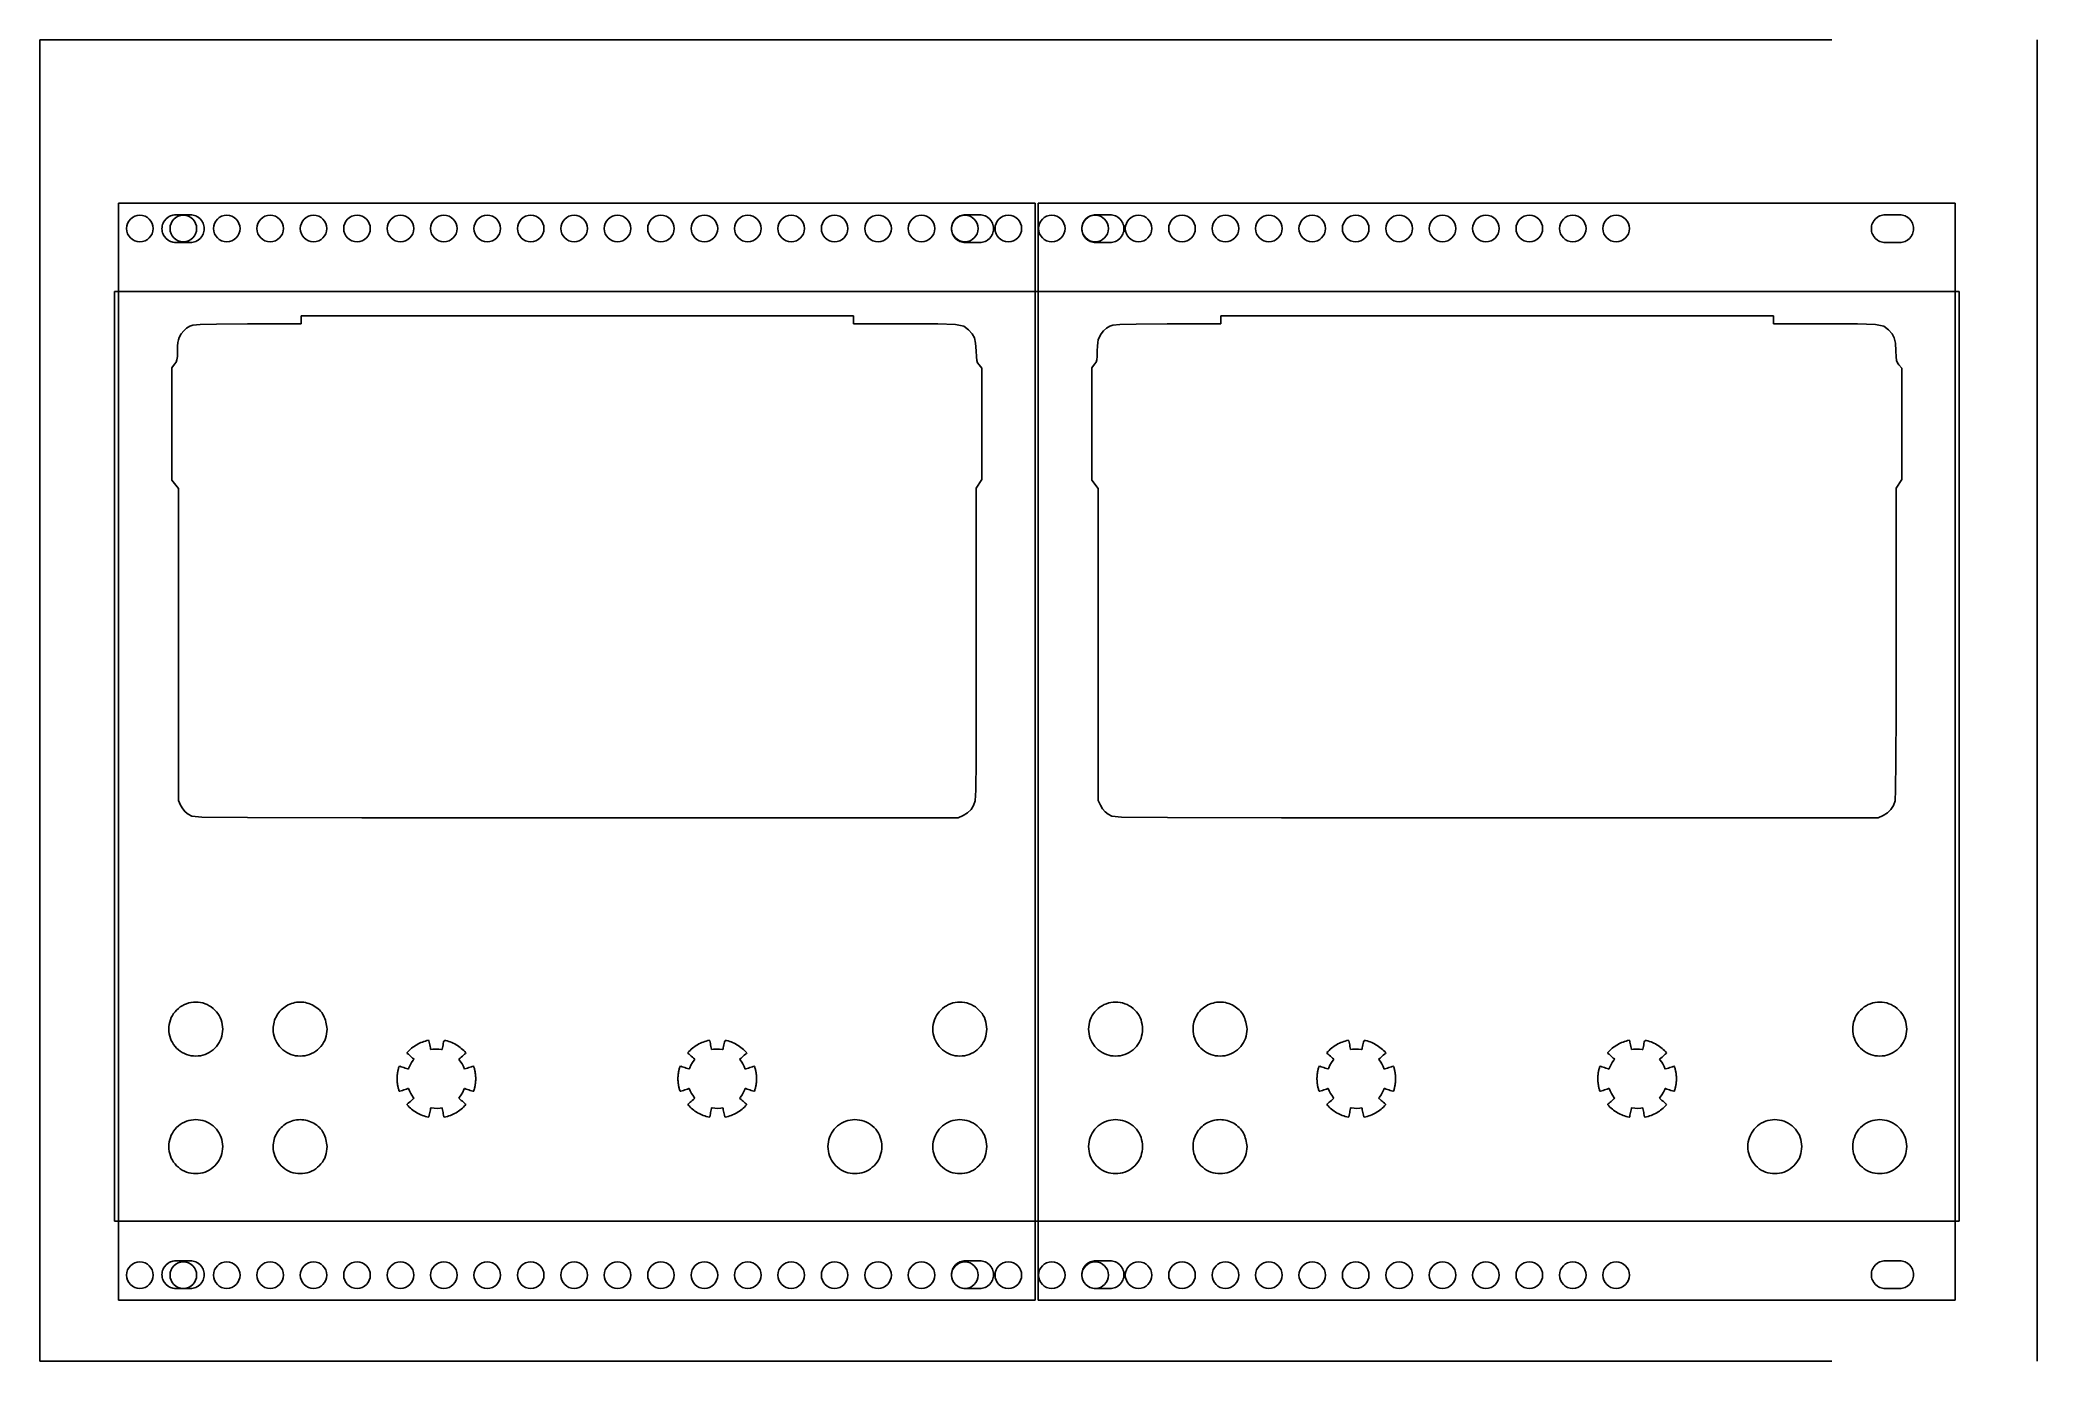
# Model space of a CAD drawing. Extents: x 0 to 234, y 0 to 155.
import ezdxf

# ---------------------------------------------------------------- set-up
doc = ezdxf.new("R2010")
doc.units = 0
doc.layers.get('0').update_dxf_attribs({"linetype": 'CONTINUOUS'})
doc.layers.add('Layer_1', color=7, linetype='CONTINUOUS')

msp = doc.modelspace()

# ---------------------------------------------------------------- linework, layer by layer
at = {"color": 7}
for p, q in [((10.371464, 133.144245), (10.462277, 133.43648)), ((10.462277, 133.43648), (10.605781, 133.700543)), ((10.605781, 133.700543), (10.795656, 133.930796)), ((10.795656, 133.930796), (11.025986, 134.120788)), ((11.025986, 134.120788), (11.29017, 134.264494)), ((11.29017, 134.264494), (11.582251, 134.354664)), ((11.582251, 134.354664), (11.895543, 134.386467)), ((11.895543, 134.386467), (12.209238, 134.354664)), ((12.209238, 134.354664), (12.501318, 134.264494)), ((12.501318, 134.264494), (12.765461, 134.120788)), ((12.765461, 134.120788), (12.995832, 133.930796)), ((12.995832, 133.930796), (13.185708, 133.700543)), ((13.185708, 133.700543), (13.329171, 133.43648)), ((13.329171, 133.43648), (13.41958, 133.144245)), ((15.454039, 133.144245), (15.544852, 133.43648)), ((15.544852, 133.43648), (15.688357, 133.700543)), ((15.688357, 133.700543), (15.878231, 133.930796)), ((15.878231, 133.930796), (16.108561, 134.120788)), ((16.108561, 134.120788), (16.372746, 134.264494)), ((16.372746, 134.264494), (16.664826, 134.354664)), ((16.664826, 134.354664), (16.978118, 134.386467)), ((16.978118, 134.386467), (17.291813, 134.354664)), ((17.291813, 134.354664), (17.583893, 134.264494)), ((17.583893, 134.264494), (17.848037, 134.120788)), ((17.848037, 134.120788), (18.078407, 133.930796)), ((18.078407, 133.930796), (18.268282, 133.700543)), ((18.268282, 133.700543), (18.411746, 133.43648)), ((18.411746, 133.43648), (18.502156, 133.144245)), ((20.536675, 133.144245), (20.627488, 133.43648)), ((20.627488, 133.43648), (20.770992, 133.700543)), ((20.770992, 133.700543), (20.960867, 133.930796)), ((20.960867, 133.930796), (21.191197, 134.120788)), ((21.191197, 134.120788), (21.455381, 134.264494)), ((21.455381, 134.264494), (21.747461, 134.354664)), ((21.747461, 134.354664), (22.060754, 134.386467)), ((22.060754, 134.386467), (22.374448, 134.354664)), ((22.374448, 134.354664), (22.666529, 134.264494)), ((22.666529, 134.264494), (22.930672, 134.120788)), ((22.930672, 134.120788), (23.161043, 133.930796)), ((23.161043, 133.930796), (23.350919, 133.700543)), ((23.350919, 133.700543), (23.494381, 133.43648)), ((23.494381, 133.43648), (23.584791, 133.144245)), ((25.619311, 133.144245), (25.710124, 133.43648)), ((25.710124, 133.43648), (25.853627, 133.700543)), ((25.853627, 133.700543), (26.043503, 133.930796)), ((26.043503, 133.930796), (26.273832, 134.120788)), ((26.273832, 134.120788), (26.538018, 134.264494)), ((26.538018, 134.264494), (26.830097, 134.354664)), ((26.830097, 134.354664), (27.14339, 134.386467)), ((27.14339, 134.386467), (27.457085, 134.354664)), ((27.457085, 134.354664), (27.749164, 134.264494)), ((27.749164, 134.264494), (28.013308, 134.120788)), ((28.013308, 134.120788), (28.243678, 133.930796)), ((28.243678, 133.930796), (28.433554, 133.700543)), ((28.433554, 133.700543), (28.577016, 133.43648)), ((28.577016, 133.43648), (28.667427, 133.144245)), ((30.701946, 133.144245), (30.792759, 133.43648)), ((30.792759, 133.43648), (30.936263, 133.700543)), ((30.936263, 133.700543), (31.126139, 133.930796)), ((31.126139, 133.930796), (31.356467, 134.120788)), ((31.356467, 134.120788), (31.620653, 134.264494)), ((31.620653, 134.264494), (31.912732, 134.354664)), ((31.912732, 134.354664), (32.226025, 134.386467)), ((32.226025, 134.386467), (32.53972, 134.354664)), ((32.53972, 134.354664), (32.831799, 134.264494)), ((32.831799, 134.264494), (33.095943, 134.120788)), ((33.095943, 134.120788), (33.326313, 133.930796)), ((33.326313, 133.930796), (33.516189, 133.700543)), ((33.516189, 133.700543), (33.659651, 133.43648)), ((33.659651, 133.43648), (33.750062, 133.144245)), ((35.784581, 133.144245), (35.875394, 133.43648)), ((35.875394, 133.43648), (36.018899, 133.700543)), ((36.018899, 133.700543), (36.208774, 133.930796)), ((36.208774, 133.930796), (36.439105, 134.120788)), ((36.439105, 134.120788), (36.703288, 134.264494)), ((36.703288, 134.264494), (36.995367, 134.354664)), ((36.995367, 134.354664), (37.30866, 134.386467)), ((37.30866, 134.386467), (37.622356, 134.354664)), ((37.622356, 134.354664), (37.914434, 134.264494)), ((37.914434, 134.264494), (38.178579, 134.120788)), ((38.178579, 134.120788), (38.408949, 133.930796)), ((38.408949, 133.930796), (38.598824, 133.700543)), ((38.598824, 133.700543), (38.742289, 133.43648)), ((38.742289, 133.43648), (38.832697, 133.144245)), ((40.867216, 133.144245), (40.958032, 133.43648)), ((40.958032, 133.43648), (41.101534, 133.700543)), ((41.101534, 133.700543), (41.291409, 133.930796)), ((41.291409, 133.930796), (41.52174, 134.120788)), ((41.52174, 134.120788), (41.785924, 134.264494)), ((41.785924, 134.264494), (42.078002, 134.354664)), ((42.078002, 134.354664), (42.391296, 134.386467)), ((42.391296, 134.386467), (42.704991, 134.354664)), ((42.704991, 134.354664), (42.99707, 134.264494)), ((42.99707, 134.264494), (43.261214, 134.120788)), ((43.261214, 134.120788), (43.491587, 133.930796)), ((43.491587, 133.930796), (43.681462, 133.700543)), ((43.681462, 133.700543), (43.824925, 133.43648)), ((43.824925, 133.43648), (43.915333, 133.144245)), ((45.949851, 133.144245), (46.040664, 133.43648)), ((46.040664, 133.43648), (46.184169, 133.700543)), ((46.184169, 133.700543), (46.374045, 133.930796)), ((46.374045, 133.930796), (46.604375, 134.120788)), ((46.604375, 134.120788), (46.868559, 134.264494)), ((46.868559, 134.264494), (47.16064, 134.354664)), ((47.16064, 134.354664), (47.473931, 134.386467)), ((47.473931, 134.386467), (47.787626, 134.354664)), ((47.787626, 134.354664), (48.079705, 134.264494)), ((48.079705, 134.264494), (48.343849, 134.120788)), ((48.343849, 134.120788), (48.574219, 133.930796)), ((48.574219, 133.930796), (48.764095, 133.700543)), ((48.764095, 133.700543), (48.90756, 133.43648)), ((48.90756, 133.43648), (48.997971, 133.144245)), ((51.032489, 133.144245), (51.123302, 133.43648)), ((51.123302, 133.43648), (51.266804, 133.700543)), ((51.266804, 133.700543), (51.45668, 133.930796)), ((51.45668, 133.930796), (51.68701, 134.120788)), ((51.68701, 134.120788), (51.951194, 134.264494)), ((51.951194, 134.264494), (52.243276, 134.354664)), ((52.243276, 134.354664), (52.556566, 134.386467)), ((52.556566, 134.386467), (52.870261, 134.354664)), ((52.870261, 134.354664), (53.162343, 134.264494)), ((53.162343, 134.264494), (53.426487, 134.120788)), ((53.426487, 134.120788), (53.656857, 133.930796)), ((53.656857, 133.930796), (53.846733, 133.700543)), ((53.846733, 133.700543), (53.990195, 133.43648)), ((53.990195, 133.43648), (54.080606, 133.144245)), ((56.115125, 133.144245), (56.205938, 133.43648)), ((56.205938, 133.43648), (56.34944, 133.700543)), ((56.34944, 133.700543), (56.539315, 133.930796)), ((56.539315, 133.930796), (56.769646, 134.120788)), ((56.769646, 134.120788), (57.033829, 134.264494)), ((57.033829, 134.264494), (57.325911, 134.354664)), ((57.325911, 134.354664), (57.639204, 134.386467)), ((57.639204, 134.386467), (57.952897, 134.354664)), ((57.952897, 134.354664), (58.244978, 134.264494)), ((58.244978, 134.264494), (58.509122, 134.120788)), ((58.509122, 134.120788), (58.739492, 133.930796)), ((58.739492, 133.930796), (58.929368, 133.700543)), ((58.929368, 133.700543), (59.07283, 133.43648)), ((59.07283, 133.43648), (59.163241, 133.144245)), ((61.19776, 133.144245), (61.288573, 133.43648)), ((61.288573, 133.43648), (61.432078, 133.700543)), ((61.432078, 133.700543), (61.62195, 133.930796)), ((61.62195, 133.930796), (61.852281, 134.120788)), ((61.852281, 134.120788), (62.116467, 134.264494)), ((62.116467, 134.264494), (62.408546, 134.354664)), ((62.408546, 134.354664), (62.721839, 134.386467)), ((62.721839, 134.386467), (63.035535, 134.354664)), ((63.035535, 134.354664), (63.327613, 134.264494)), ((63.327613, 134.264494), (63.591757, 134.120788)), ((63.591757, 134.120788), (63.822128, 133.930796)), ((63.822128, 133.930796), (64.012003, 133.700543)), ((64.012003, 133.700543), (64.155466, 133.43648)), ((64.155466, 133.43648), (64.245876, 133.144245)), ((66.280395, 133.144245), (66.371208, 133.43648)), ((66.371208, 133.43648), (66.514713, 133.700543)), ((66.514713, 133.700543), (66.704588, 133.930796)), ((66.704588, 133.930796), (66.934916, 134.120788)), ((66.934916, 134.120788), (67.1991, 134.264494)), ((67.1991, 134.264494), (67.491181, 134.354664)), ((67.491181, 134.354664), (67.804474, 134.386467)), ((67.804474, 134.386467), (68.118167, 134.354664)), ((68.118167, 134.354664), (68.410249, 134.264494)), ((68.410249, 134.264494), (68.674393, 134.120788)), ((68.674393, 134.120788), (68.904763, 133.930796)), ((68.904763, 133.930796), (69.094638, 133.700543)), ((69.094638, 133.700543), (69.238101, 133.43648)), ((69.238101, 133.43648), (69.328512, 133.144245)), ((71.36303, 133.144245), (71.453843, 133.43648)), ((71.453843, 133.43648), (71.597348, 133.700543)), ((71.597348, 133.700543), (71.787224, 133.930796)), ((71.787224, 133.930796), (72.017551, 134.120788)), ((72.017551, 134.120788), (72.281738, 134.264494)), ((72.281738, 134.264494), (72.573817, 134.354664)), ((72.573817, 134.354664), (72.88711, 134.386467)), ((72.88711, 134.386467), (73.200805, 134.354664)), ((73.200805, 134.354664), (73.492884, 134.264494)), ((73.492884, 134.264494), (73.757028, 134.120788)), ((73.757028, 134.120788), (73.987398, 133.930796)), ((73.987398, 133.930796), (74.177274, 133.700543)), ((74.177274, 133.700543), (74.320739, 133.43648)), ((74.320739, 133.43648), (74.411147, 133.144245)), ((76.445666, 133.144245), (76.536479, 133.43648)), ((76.536479, 133.43648), (76.679983, 133.700543)), ((76.679983, 133.700543), (76.869859, 133.930796)), ((76.869859, 133.930796), (77.100189, 134.120788)), ((77.100189, 134.120788), (77.364373, 134.264494)), ((77.364373, 134.264494), (77.656452, 134.354664)), ((77.656452, 134.354664), (77.969745, 134.386467)), ((77.969745, 134.386467), (78.28344, 134.354664)), ((78.28344, 134.354664), (78.575519, 134.264494)), ((78.575519, 134.264494), (78.839663, 134.120788)), ((78.839663, 134.120788), (79.070033, 133.930796)), ((79.070033, 133.930796), (79.259909, 133.700543)), ((79.259909, 133.700543), (79.403371, 133.43648)), ((79.403371, 133.43648), (79.493782, 133.144245)), ((81.528301, 133.144245), (81.619114, 133.43648)), ((81.619114, 133.43648), (81.762619, 133.700543)), ((81.762619, 133.700543), (81.952494, 133.930796)), ((81.952494, 133.930796), (82.182824, 134.120788)), ((82.182824, 134.120788), (82.447008, 134.264494)), ((82.447008, 134.264494), (82.739087, 134.354664)), ((82.739087, 134.354664), (83.05238, 134.386467)), ((83.05238, 134.386467), (83.366076, 134.354664)), ((83.366076, 134.354664), (83.658154, 134.264494)), ((83.658154, 134.264494), (83.922298, 134.120788)), ((83.922298, 134.120788), (84.152669, 133.930796)), ((84.152669, 133.930796), (84.342544, 133.700543)), ((84.342544, 133.700543), (84.486009, 133.43648)), ((84.486009, 133.43648), (84.576417, 133.144245)), ((86.610939, 133.144245), (86.701752, 133.43648)), ((86.701752, 133.43648), (86.845254, 133.700543)), ((86.845254, 133.700543), (87.035129, 133.930796)), ((87.035129, 133.930796), (87.26546, 134.120788)), ((87.26546, 134.120788), (87.529644, 134.264494)), ((87.529644, 134.264494), (87.821722, 134.354664)), ((87.821722, 134.354664), (88.135016, 134.386467)), ((88.135016, 134.386467), (88.448711, 134.354664)), ((88.448711, 134.354664), (88.74079, 134.264494)), ((88.74079, 134.264494), (89.004934, 134.120788)), ((89.004934, 134.120788), (89.235306, 133.930796)), ((89.235306, 133.930796), (89.425182, 133.700543)), ((89.425182, 133.700543), (89.568644, 133.43648)), ((89.568644, 133.43648), (89.659055, 133.144245)), ((91.693571, 133.144245), (91.784384, 133.43648)), ((91.784384, 133.43648), (91.927889, 133.700543)), ((91.927889, 133.700543), (92.117765, 133.930796)), ((92.117765, 133.930796), (92.348095, 134.120788)), ((92.348095, 134.120788), (92.612279, 134.264494)), ((92.612279, 134.264494), (92.90436, 134.354664)), ((92.90436, 134.354664), (93.217651, 134.386467)), ((93.217651, 134.386467), (93.531346, 134.354664)), ((93.531346, 134.354664), (93.823428, 134.264494)), ((93.823428, 134.264494), (94.087569, 134.120788)), ((94.087569, 134.120788), (94.317939, 133.930796)), ((94.317939, 133.930796), (94.507815, 133.700543)), ((94.507815, 133.700543), (94.65128, 133.43648)), ((94.65128, 133.43648), (94.74169, 133.144245)), ((96.776209, 133.144245), (96.867022, 133.43648)), ((96.867022, 133.43648), (97.010524, 133.700543)), ((97.010524, 133.700543), (97.2004, 133.930796)), ((97.2004, 133.930796), (97.43073, 134.120788)), ((97.43073, 134.120788), (97.694914, 134.264494)), ((97.694914, 134.264494), (97.986996, 134.354664)), ((97.986996, 134.354664), (98.300286, 134.386467)), ((98.300286, 134.386467), (98.613981, 134.354664)), ((98.613981, 134.354664), (98.906063, 134.264494)), ((98.906063, 134.264494), (99.170207, 134.120788)), ((99.170207, 134.120788), (99.400577, 133.930796)), ((99.400577, 133.930796), (99.590453, 133.700543)), ((99.590453, 133.700543), (99.733915, 133.43648)), ((99.733915, 133.43648), (99.824326, 133.144245)), ((101.858845, 133.144245), (101.949657, 133.43648)), ((101.949657, 133.43648), (102.09316, 133.700543)), ((102.09316, 133.700543), (102.283035, 133.930796)), ((102.283035, 133.930796), (102.513365, 134.120788)), ((102.513365, 134.120788), (102.777549, 134.264494)), ((102.777549, 134.264494), (103.069631, 134.354664)), ((103.069631, 134.354664), (103.382924, 134.386467)), ((103.382924, 134.386467), (103.696617, 134.354664)), ((103.696617, 134.354664), (103.988698, 134.264494)), ((103.988698, 134.264494), (104.252842, 134.120788)), ((104.252842, 134.120788), (104.483212, 133.930796)), ((104.483212, 133.930796), (104.673088, 133.700543)), ((104.673088, 133.700543), (104.81655, 133.43648)), ((104.81655, 133.43648), (104.906961, 133.144245)), ((106.94148, 133.144245), (107.032293, 133.43648)), ((107.032293, 133.43648), (107.175797, 133.700543)), ((107.175797, 133.700543), (107.36567, 133.930796)), ((107.36567, 133.930796), (107.596001, 134.120788)), ((107.596001, 134.120788), (107.860187, 134.264494)), ((107.860187, 134.264494), (108.152266, 134.354664)), ((108.152266, 134.354664), (108.465559, 134.386467)), ((108.465559, 134.386467), (108.779254, 134.354664)), ((108.779254, 134.354664), (109.071333, 134.264494)), ((109.071333, 134.264494), (109.335477, 134.120788)), ((109.335477, 134.120788), (109.565847, 133.930796)), ((109.565847, 133.930796), (109.755723, 133.700543)), ((109.755723, 133.700543), (109.899185, 133.43648)), ((109.899185, 133.43648), (109.989596, 133.144245)), ((112.024115, 133.144245), (112.114928, 133.43648)), ((112.114928, 133.43648), (112.258433, 133.700543)), ((112.258433, 133.700543), (112.448308, 133.930796)), ((112.448308, 133.930796), (112.678639, 134.120788)), ((112.678639, 134.120788), (112.942822, 134.264494)), ((112.942822, 134.264494), (113.234901, 134.354664)), ((113.234901, 134.354664), (113.548194, 134.386467)), ((113.548194, 134.386467), (113.86189, 134.354664)), ((113.86189, 134.354664), (114.153969, 134.264494)), ((114.153969, 134.264494), (114.418113, 134.120788)), ((114.418113, 134.120788), (114.648483, 133.930796)), ((114.648483, 133.930796), (114.838358, 133.700543)), ((114.838358, 133.700543), (114.981821, 133.43648)), ((114.981821, 133.43648), (115.072231, 133.144245)), ((117.10675, 133.144245), (117.197563, 133.43648)), ((117.197563, 133.43648), (117.341068, 133.700543)), ((117.341068, 133.700543), (117.530944, 133.930796)), ((117.530944, 133.930796), (117.761271, 134.120788)), ((117.761271, 134.120788), (118.025458, 134.264494)), ((118.025458, 134.264494), (118.317537, 134.354664)), ((118.317537, 134.354664), (118.63083, 134.386467)), ((118.63083, 134.386467), (118.944525, 134.354664)), ((118.944525, 134.354664), (119.236604, 134.264494)), ((119.236604, 134.264494), (119.500748, 134.120788)), ((119.500748, 134.120788), (119.731118, 133.930796)), ((119.731118, 133.930796), (119.920994, 133.700543)), ((119.920994, 133.700543), (120.064459, 133.43648)), ((120.064459, 133.43648), (120.154867, 133.144245)), ((122.189386, 133.144245), (122.280198, 133.43648)), ((122.280198, 133.43648), (122.423703, 133.700543)), ((122.423703, 133.700543), (122.613579, 133.930796)), ((122.613579, 133.930796), (122.843909, 134.120788)), ((122.843909, 134.120788), (123.108093, 134.264494)), ((123.108093, 134.264494), (123.400172, 134.354664)), ((123.400172, 134.354664), (123.713465, 134.386467)), ((123.713465, 134.386467), (124.02716, 134.354664)), ((124.02716, 134.354664), (124.319239, 134.264494)), ((124.319239, 134.264494), (124.583383, 134.120788)), ((124.583383, 134.120788), (124.813753, 133.930796)), ((124.813753, 133.930796), (125.003629, 133.700543)), ((125.003629, 133.700543), (125.147094, 133.43648)), ((125.147094, 133.43648), (125.237502, 133.144245)), ((127.272021, 133.144245), (127.362834, 133.43648)), ((127.362834, 133.43648), (127.506338, 133.700543)), ((127.506338, 133.700543), (127.696214, 133.930796)), ((127.696214, 133.930796), (127.926544, 134.120788)), ((127.926544, 134.120788), (128.190728, 134.264494)), ((128.190728, 134.264494), (128.48281, 134.354664)), ((128.48281, 134.354664), (128.7961, 134.386467)), ((128.7961, 134.386467), (129.109795, 134.354664)), ((129.109795, 134.354664), (129.401877, 134.264494)), ((129.401877, 134.264494), (129.666018, 134.120788)), ((129.666018, 134.120788), (129.896388, 133.930796)), ((129.896388, 133.930796), (130.086264, 133.700543)), ((130.086264, 133.700543), (130.229729, 133.43648)), ((130.229729, 133.43648), (130.320137, 133.144245)), ((132.354659, 133.144245), (132.445472, 133.43648)), ((132.445472, 133.43648), (132.588974, 133.700543)), ((132.588974, 133.700543), (132.778849, 133.930796)), ((132.778849, 133.930796), (133.00918, 134.120788)), ((133.00918, 134.120788), (133.273363, 134.264494)), ((133.273363, 134.264494), (133.565442, 134.354664)), ((133.565442, 134.354664), (133.878735, 134.386467)), ((133.878735, 134.386467), (134.192431, 134.354664)), ((134.192431, 134.354664), (134.48451, 134.264494)), ((134.48451, 134.264494), (134.748656, 134.120788)), ((134.748656, 134.120788), (134.979026, 133.930796)), ((134.979026, 133.930796), (135.168902, 133.700543)), ((135.168902, 133.700543), (135.312364, 133.43648)), ((135.312364, 133.43648), (135.402775, 133.144245)), ((137.437294, 133.144245), (137.528107, 133.43648)), ((137.528107, 133.43648), (137.671612, 133.700543)), ((137.671612, 133.700543), (137.861485, 133.930796)), ((137.861485, 133.930796), (138.091815, 134.120788)), ((138.091815, 134.120788), (138.355999, 134.264494)), ((138.355999, 134.264494), (138.64808, 134.354664)), ((138.64808, 134.354664), (138.961371, 134.386467)), ((138.961371, 134.386467), (139.275066, 134.354664)), ((139.275066, 134.354664), (139.567147, 134.264494)), ((139.567147, 134.264494), (139.831289, 134.120788)), ((139.831289, 134.120788), (140.061662, 133.930796)), ((140.061662, 133.930796), (140.251537, 133.700543)), ((140.251537, 133.700543), (140.395, 133.43648)), ((140.395, 133.43648), (140.48541, 133.144245)), ((142.519929, 133.144245), (142.610742, 133.43648)), ((142.610742, 133.43648), (142.754244, 133.700543)), ((142.754244, 133.700543), (142.94412, 133.930796)), ((142.94412, 133.930796), (143.17445, 134.120788)), ((143.17445, 134.120788), (143.438634, 134.264494)), ((143.438634, 134.264494), (143.730715, 134.354664)), ((143.730715, 134.354664), (144.044009, 134.386467)), ((144.044009, 134.386467), (144.357701, 134.354664)), ((144.357701, 134.354664), (144.649783, 134.264494)), ((144.649783, 134.264494), (144.913927, 134.120788)), ((144.913927, 134.120788), (145.144297, 133.930796)), ((145.144297, 133.930796), (145.334172, 133.700543)), ((145.334172, 133.700543), (145.477635, 133.43648)), ((145.477635, 133.43648), (145.568046, 133.144245)), ((147.602564, 133.144245), (147.693377, 133.43648)), ((147.693377, 133.43648), (147.836882, 133.700543)), ((147.836882, 133.700543), (148.026758, 133.930796)), ((148.026758, 133.930796), (148.257085, 134.120788)), ((148.257085, 134.120788), (148.521269, 134.264494)), ((148.521269, 134.264494), (148.813351, 134.354664)), ((148.813351, 134.354664), (149.126644, 134.386467)), ((149.126644, 134.386467), (149.440336, 134.354664)), ((149.440336, 134.354664), (149.732418, 134.264494)), ((149.732418, 134.264494), (149.996562, 134.120788)), ((149.996562, 134.120788), (150.226932, 133.930796)), ((150.226932, 133.930796), (150.416808, 133.700543)), ((150.416808, 133.700543), (150.56027, 133.43648)), ((150.56027, 133.43648), (150.650681, 133.144245)), ((152.6852, 133.144245), (152.776013, 133.43648)), ((152.776013, 133.43648), (152.919517, 133.700543)), ((152.919517, 133.700543), (153.109393, 133.930796)), ((153.109393, 133.930796), (153.339721, 134.120788)), ((153.339721, 134.120788), (153.603907, 134.264494)), ((153.603907, 134.264494), (153.895986, 134.354664)), ((153.895986, 134.354664), (154.209279, 134.386467)), ((154.209279, 134.386467), (154.522974, 134.354664)), ((154.522974, 134.354664), (154.815053, 134.264494)), ((154.815053, 134.264494), (155.079197, 134.120788)), ((155.079197, 134.120788), (155.309567, 133.930796)), ((155.309567, 133.930796), (155.499443, 133.700543)), ((155.499443, 133.700543), (155.642905, 133.43648)), ((155.642905, 133.43648), (155.733316, 133.144245)), ((157.767896, 133.144245), (157.858709, 133.43648)), ((157.858709, 133.43648), (158.002213, 133.700543)), ((158.002213, 133.700543), (158.192089, 133.930796)), ((158.192089, 133.930796), (158.422419, 134.120788)), ((158.422419, 134.120788), (158.686603, 134.264494)), ((158.686603, 134.264494), (158.978682, 134.354664)), ((158.978682, 134.354664), (159.291975, 134.386467)), ((159.291975, 134.386467), (159.60567, 134.354664)), ((159.60567, 134.354664), (159.897749, 134.264494)), ((159.897749, 134.264494), (160.161893, 134.120788)), ((160.161893, 134.120788), (160.392263, 133.930796)), ((160.392263, 133.930796), (160.582139, 133.700543)), ((160.582139, 133.700543), (160.725604, 133.43648)), ((160.725604, 133.43648), (160.816012, 133.144245)), ((162.850531, 133.144245), (162.941344, 133.43648)), ((162.941344, 133.43648), (163.084849, 133.700543)), ((163.084849, 133.700543), (163.274724, 133.930796)), ((163.274724, 133.930796), (163.505052, 134.120788)), ((163.505052, 134.120788), (163.769238, 134.264494)), ((163.769238, 134.264494), (164.061317, 134.354664)), ((164.061317, 134.354664), (164.37461, 134.386467)), ((164.37461, 134.386467), (164.688306, 134.354664)), ((164.688306, 134.354664), (164.980385, 134.264494)), ((164.980385, 134.264494), (165.244529, 134.120788)), ((165.244529, 134.120788), (165.474899, 133.930796)), ((165.474899, 133.930796), (165.664774, 133.700543)), ((165.664774, 133.700543), (165.808237, 133.43648)), ((165.808237, 133.43648), (165.898647, 133.144245)), ((167.933166, 133.144245), (168.023979, 133.43648)), ((168.023979, 133.43648), (168.167484, 133.700543)), ((168.167484, 133.700543), (168.35736, 133.930796)), ((168.35736, 133.930796), (168.58769, 134.120788)), ((168.58769, 134.120788), (168.851874, 134.264494)), ((168.851874, 134.264494), (169.143953, 134.354664)), ((169.143953, 134.354664), (169.457246, 134.386467)), ((169.457246, 134.386467), (169.770941, 134.354664)), ((169.770941, 134.354664), (170.06302, 134.264494)), ((170.06302, 134.264494), (170.327164, 134.120788)), ((170.327164, 134.120788), (170.557534, 133.930796)), ((170.557534, 133.930796), (170.74741, 133.700543)), ((170.74741, 133.700543), (170.890875, 133.43648)), ((170.890875, 133.43648), (170.981283, 133.144245)), ((173.013391, 133.144245), (173.104204, 133.43648)), ((173.104204, 133.43648), (173.247709, 133.700543)), ((173.247709, 133.700543), (173.437584, 133.930796)), ((173.437584, 133.930796), (173.667915, 134.120788)), ((173.667915, 134.120788), (173.932099, 134.264494)), ((173.932099, 134.264494), (174.224177, 134.354664)), ((174.224177, 134.354664), (174.537471, 134.386467)), ((174.537471, 134.386467), (174.851166, 134.354664)), ((174.851166, 134.354664), (175.143245, 134.264494)), ((175.143245, 134.264494), (175.407389, 134.120788)), ((175.407389, 134.120788), (175.637759, 133.930796)), ((175.637759, 133.930796), (175.827634, 133.700543)), ((175.827634, 133.700543), (175.971099, 133.43648)), ((175.971099, 133.43648), (176.061508, 133.144245)), ((178.093391, 133.144245), (178.184204, 133.43648)), ((178.184204, 133.43648), (178.327709, 133.700543)), ((178.327709, 133.700543), (178.517584, 133.930796)), ((178.517584, 133.930796), (178.747915, 134.120788)), ((178.747915, 134.120788), (179.012099, 134.264494)), ((179.012099, 134.264494), (179.304177, 134.354664)), ((179.304177, 134.354664), (179.617471, 134.386467)), ((179.617471, 134.386467), (179.931166, 134.354664)), ((179.931166, 134.354664), (180.223245, 134.264494)), ((180.223245, 134.264494), (180.487389, 134.120788)), ((180.487389, 134.120788), (180.717759, 133.930796)), ((180.717759, 133.930796), (180.907634, 133.700543)), ((180.907634, 133.700543), (181.051099, 133.43648)), ((181.051099, 133.43648), (181.141508, 133.144245)), ((183.173391, 133.144245), (183.264204, 133.43648)), ((183.264204, 133.43648), (183.407709, 133.700543)), ((183.407709, 133.700543), (183.597584, 133.930796)), ((183.597584, 133.930796), (183.827915, 134.120788)), ((183.827915, 134.120788), (184.092099, 134.264494)), ((184.092099, 134.264494), (184.384177, 134.354664)), ((184.384177, 134.354664), (184.697471, 134.386467)), ((184.697471, 134.386467), (185.011166, 134.354664)), ((185.011166, 134.354664), (185.303245, 134.264494)), ((185.303245, 134.264494), (185.567389, 134.120788)), ((185.567389, 134.120788), (185.797759, 133.930796)), ((185.797759, 133.930796), (185.987634, 133.700543)), ((185.987634, 133.700543), (186.131099, 133.43648)), ((186.131099, 133.43648), (186.221508, 133.144245)), ((10.340026, 132.830664), (10.371464, 133.144245)), ((10.371464, 132.517493), (10.340026, 132.830664)), ((10.462277, 132.225255), (10.371464, 132.517493)), ((10.605781, 131.96119), (10.462277, 132.225255)), ((10.795656, 131.730939), (10.605781, 131.96119)), ((11.025986, 131.540947), (10.795656, 131.730939)), ((11.29017, 131.397636), (11.025986, 131.540947)), ((11.582251, 131.306669), (11.29017, 131.397636)), ((11.895543, 131.275268), (11.582251, 131.306669)), ((11.582251, 131.306669), (11.582251, 131.306669)), ((12.209238, 131.306669), (11.895543, 131.275268)), ((12.501318, 131.397636), (12.209238, 131.306669)), ((12.765461, 131.540947), (12.501318, 131.397636)), ((12.995832, 131.730939), (12.765461, 131.540947)), ((13.185708, 131.96119), (12.995832, 131.730939)), ((13.329171, 132.225255), (13.185708, 131.96119)), ((13.41958, 132.517493), (13.329171, 132.225255)), ((13.41958, 133.144245), (13.45142, 132.830664)), ((13.45142, 132.830664), (13.41958, 132.517493)), ((15.422602, 132.830664), (15.454039, 133.144245)), ((15.454039, 132.517493), (15.422602, 132.830664)), ((15.544852, 132.225255), (15.454039, 132.517493)), ((15.688357, 131.96119), (15.544852, 132.225255)), ((15.878231, 131.730939), (15.688357, 131.96119)), ((16.108561, 131.540947), (15.878231, 131.730939)), ((16.372746, 131.397636), (16.108561, 131.540947)), ((16.664826, 131.306669), (16.372746, 131.397636)), ((16.978118, 131.275268), (16.664826, 131.306669)), ((16.664826, 131.306669), (16.664826, 131.306669)), ((17.291813, 131.306669), (16.978118, 131.275268)), ((17.583893, 131.397636), (17.291813, 131.306669)), ((17.848037, 131.540947), (17.583893, 131.397636)), ((18.078407, 131.730939), (17.848037, 131.540947)), ((18.268282, 131.96119), (18.078407, 131.730939)), ((18.411746, 132.225255), (18.268282, 131.96119)), ((18.502156, 132.517493), (18.411746, 132.225255)), ((18.502156, 133.144245), (18.533996, 132.830664)), ((18.533996, 132.830664), (18.502156, 132.517493)), ((20.505237, 132.830664), (20.536675, 133.144245)), ((20.536675, 132.517493), (20.505237, 132.830664)), ((20.627488, 132.225255), (20.536675, 132.517493)), ((20.770992, 131.96119), (20.627488, 132.225255)), ((20.960867, 131.730939), (20.770992, 131.96119)), ((21.191197, 131.540947), (20.960867, 131.730939)), ((21.455381, 131.397636), (21.191197, 131.540947)), ((21.747461, 131.306669), (21.455381, 131.397636)), ((22.060754, 131.275268), (21.747461, 131.306669)), ((21.747461, 131.306669), (21.747461, 131.306669)), ((22.374448, 131.306669), (22.060754, 131.275268)), ((22.666529, 131.397636), (22.374448, 131.306669)), ((22.930672, 131.540947), (22.666529, 131.397636)), ((23.161043, 131.730939), (22.930672, 131.540947)), ((23.350919, 131.96119), (23.161043, 131.730939)), ((23.494381, 132.225255), (23.350919, 131.96119)), ((23.584791, 132.517493), (23.494381, 132.225255)), ((23.584791, 133.144245), (23.616631, 132.830664)), ((23.616631, 132.830664), (23.584791, 132.517493)), ((25.587873, 132.830664), (25.619311, 133.144245)), ((25.619311, 132.517493), (25.587873, 132.830664)), ((25.710124, 132.225255), (25.619311, 132.517493)), ((25.853627, 131.96119), (25.710124, 132.225255)), ((26.043503, 131.730939), (25.853627, 131.96119)), ((26.273832, 131.540947), (26.043503, 131.730939)), ((26.538018, 131.397636), (26.273832, 131.540947)), ((26.830097, 131.306669), (26.538018, 131.397636)), ((27.14339, 131.275268), (26.830097, 131.306669)), ((26.830097, 131.306669), (26.830097, 131.306669)), ((27.457085, 131.306669), (27.14339, 131.275268)), ((27.749164, 131.397636), (27.457085, 131.306669)), ((28.013308, 131.540947), (27.749164, 131.397636)), ((28.243678, 131.730939), (28.013308, 131.540947)), ((28.433554, 131.96119), (28.243678, 131.730939)), ((28.577016, 132.225255), (28.433554, 131.96119)), ((28.667427, 132.517493), (28.577016, 132.225255)), ((28.667427, 133.144245), (28.699267, 132.830664)), ((28.699267, 132.830664), (28.667427, 132.517493)), ((30.670508, 132.830664), (30.701946, 133.144245)), ((30.701946, 132.517493), (30.670508, 132.830664)), ((30.792759, 132.225255), (30.701946, 132.517493)), ((30.936263, 131.96119), (30.792759, 132.225255)), ((31.126139, 131.730939), (30.936263, 131.96119)), ((31.356467, 131.540947), (31.126139, 131.730939)), ((31.620653, 131.397636), (31.356467, 131.540947)), ((31.912732, 131.306669), (31.620653, 131.397636)), ((32.226025, 131.275268), (31.912732, 131.306669)), ((31.912732, 131.306669), (31.912732, 131.306669)), ((32.53972, 131.306669), (32.226025, 131.275268)), ((32.831799, 131.397636), (32.53972, 131.306669)), ((33.095943, 131.540947), (32.831799, 131.397636)), ((33.326313, 131.730939), (33.095943, 131.540947)), ((33.516189, 131.96119), (33.326313, 131.730939)), ((33.659651, 132.225255), (33.516189, 131.96119)), ((33.750062, 132.517493), (33.659651, 132.225255)), ((33.750062, 133.144245), (33.781902, 132.830664)), ((33.781902, 132.830664), (33.750062, 132.517493)), ((35.753143, 132.830664), (35.784581, 133.144245)), ((35.784581, 132.517493), (35.753143, 132.830664)), ((35.875394, 132.225255), (35.784581, 132.517493)), ((36.018899, 131.96119), (35.875394, 132.225255)), ((36.208774, 131.730939), (36.018899, 131.96119)), ((36.439105, 131.540947), (36.208774, 131.730939)), ((36.703288, 131.397636), (36.439105, 131.540947)), ((36.995367, 131.306669), (36.703288, 131.397636)), ((37.30866, 131.275268), (36.995367, 131.306669)), ((36.995367, 131.306669), (36.995367, 131.306669)), ((37.622356, 131.306669), (37.30866, 131.275268)), ((37.914434, 131.397636), (37.622356, 131.306669)), ((38.178579, 131.540947), (37.914434, 131.397636)), ((38.408949, 131.730939), (38.178579, 131.540947)), ((38.598824, 131.96119), (38.408949, 131.730939)), ((38.742289, 132.225255), (38.598824, 131.96119)), ((38.832697, 132.517493), (38.742289, 132.225255)), ((38.832697, 133.144245), (38.864537, 132.830664)), ((38.864537, 132.830664), (38.832697, 132.517493)), ((40.835781, 132.830664), (40.867216, 133.144245)), ((40.867216, 132.517493), (40.835781, 132.830664)), ((40.958032, 132.225255), (40.867216, 132.517493)), ((41.101534, 131.96119), (40.958032, 132.225255)), ((41.291409, 131.730939), (41.101534, 131.96119)), ((41.52174, 131.540947), (41.291409, 131.730939)), ((41.785924, 131.397636), (41.52174, 131.540947)), ((42.078002, 131.306669), (41.785924, 131.397636)), ((42.391296, 131.275268), (42.078002, 131.306669)), ((42.078002, 131.306669), (42.078002, 131.306669)), ((42.704991, 131.306669), (42.391296, 131.275268)), ((42.99707, 131.397636), (42.704991, 131.306669)), ((43.261214, 131.540947), (42.99707, 131.397636)), ((43.491587, 131.730939), (43.261214, 131.540947)), ((43.681462, 131.96119), (43.491587, 131.730939)), ((43.824925, 132.225255), (43.681462, 131.96119)), ((43.915333, 132.517493), (43.824925, 132.225255)), ((43.915333, 133.144245), (43.947173, 132.830664)), ((43.947173, 132.830664), (43.915333, 132.517493)), ((45.918416, 132.830664), (45.949851, 133.144245)), ((45.949851, 132.517493), (45.918416, 132.830664)), ((46.040664, 132.225255), (45.949851, 132.517493)), ((46.184169, 131.96119), (46.040664, 132.225255)), ((46.374045, 131.730939), (46.184169, 131.96119)), ((46.604375, 131.540947), (46.374045, 131.730939)), ((46.868559, 131.397636), (46.604375, 131.540947)), ((47.16064, 131.306669), (46.868559, 131.397636)), ((47.473931, 131.275268), (47.16064, 131.306669)), ((47.16064, 131.306669), (47.16064, 131.306669)), ((47.787626, 131.306669), (47.473931, 131.275268)), ((48.079705, 131.397636), (47.787626, 131.306669)), ((48.343849, 131.540947), (48.079705, 131.397636)), ((48.574219, 131.730939), (48.343849, 131.540947)), ((48.764095, 131.96119), (48.574219, 131.730939)), ((48.90756, 132.225255), (48.764095, 131.96119)), ((48.997971, 132.517493), (48.90756, 132.225255)), ((48.997971, 133.144245), (49.02981, 132.830664)), ((49.02981, 132.830664), (48.997971, 132.517493)), ((51.001052, 132.830664), (51.032489, 133.144245)), ((51.032489, 132.517493), (51.001052, 132.830664)), ((51.123302, 132.225255), (51.032489, 132.517493)), ((51.266804, 131.96119), (51.123302, 132.225255)), ((51.45668, 131.730939), (51.266804, 131.96119)), ((51.68701, 131.540947), (51.45668, 131.730939)), ((51.951194, 131.397636), (51.68701, 131.540947)), ((52.243276, 131.306669), (51.951194, 131.397636)), ((52.556566, 131.275268), (52.243276, 131.306669)), ((52.243276, 131.306669), (52.243276, 131.306669)), ((52.870261, 131.306669), (52.556566, 131.275268)), ((53.162343, 131.397636), (52.870261, 131.306669)), ((53.426487, 131.540947), (53.162343, 131.397636)), ((53.656857, 131.730939), (53.426487, 131.540947)), ((53.846733, 131.96119), (53.656857, 131.730939)), ((53.990195, 132.225255), (53.846733, 131.96119)), ((54.080606, 132.517493), (53.990195, 132.225255)), ((54.080606, 133.144245), (54.112446, 132.830664)), ((54.112446, 132.830664), (54.080606, 132.517493)), ((56.083687, 132.830664), (56.115125, 133.144245)), ((56.115125, 132.517493), (56.083687, 132.830664)), ((56.205938, 132.225255), (56.115125, 132.517493)), ((56.34944, 131.96119), (56.205938, 132.225255)), ((56.539315, 131.730939), (56.34944, 131.96119)), ((56.769646, 131.540947), (56.539315, 131.730939)), ((57.033829, 131.397636), (56.769646, 131.540947)), ((57.325911, 131.306669), (57.033829, 131.397636)), ((57.639204, 131.275268), (57.325911, 131.306669)), ((57.325911, 131.306669), (57.325911, 131.306669)), ((57.952897, 131.306669), (57.639204, 131.275268)), ((58.244978, 131.397636), (57.952897, 131.306669)), ((58.509122, 131.540947), (58.244978, 131.397636)), ((58.739492, 131.730939), (58.509122, 131.540947)), ((58.929368, 131.96119), (58.739492, 131.730939)), ((59.07283, 132.225255), (58.929368, 131.96119)), ((59.163241, 132.517493), (59.07283, 132.225255)), ((59.163241, 133.144245), (59.195081, 132.830664)), ((59.195081, 132.830664), (59.163241, 132.517493)), ((61.166322, 132.830664), (61.19776, 133.144245)), ((61.19776, 132.517493), (61.166322, 132.830664)), ((61.288573, 132.225255), (61.19776, 132.517493)), ((61.432078, 131.96119), (61.288573, 132.225255)), ((61.62195, 131.730939), (61.432078, 131.96119)), ((61.852281, 131.540947), (61.62195, 131.730939)), ((62.116467, 131.397636), (61.852281, 131.540947)), ((62.408546, 131.306669), (62.116467, 131.397636)), ((62.721839, 131.275268), (62.408546, 131.306669)), ((62.408546, 131.306669), (62.408546, 131.306669)), ((63.035535, 131.306669), (62.721839, 131.275268)), ((63.327613, 131.397636), (63.035535, 131.306669)), ((63.591757, 131.540947), (63.327613, 131.397636)), ((63.822128, 131.730939), (63.591757, 131.540947)), ((64.012003, 131.96119), (63.822128, 131.730939)), ((64.155466, 132.225255), (64.012003, 131.96119)), ((64.245876, 132.517493), (64.155466, 132.225255)), ((64.245876, 133.144245), (64.277716, 132.830664)), ((64.277716, 132.830664), (64.245876, 132.517493)), ((66.248957, 132.830664), (66.280395, 133.144245)), ((66.280395, 132.517493), (66.248957, 132.830664)), ((66.371208, 132.225255), (66.280395, 132.517493)), ((66.514713, 131.96119), (66.371208, 132.225255)), ((66.704588, 131.730939), (66.514713, 131.96119)), ((66.934916, 131.540947), (66.704588, 131.730939)), ((67.1991, 131.397636), (66.934916, 131.540947)), ((67.491181, 131.306669), (67.1991, 131.397636)), ((67.804474, 131.275268), (67.491181, 131.306669)), ((67.491181, 131.306669), (67.491181, 131.306669)), ((68.118167, 131.306669), (67.804474, 131.275268)), ((68.410249, 131.397636), (68.118167, 131.306669)), ((68.674393, 131.540947), (68.410249, 131.397636)), ((68.904763, 131.730939), (68.674393, 131.540947)), ((69.094638, 131.96119), (68.904763, 131.730939)), ((69.238101, 132.225255), (69.094638, 131.96119)), ((69.328512, 132.517493), (69.238101, 132.225255)), ((69.328512, 133.144245), (69.360351, 132.830664)), ((69.360351, 132.830664), (69.328512, 132.517493)), ((71.331593, 132.830664), (71.36303, 133.144245)), ((71.36303, 132.517493), (71.331593, 132.830664)), ((71.453843, 132.225255), (71.36303, 132.517493)), ((71.597348, 131.96119), (71.453843, 132.225255)), ((71.787224, 131.730939), (71.597348, 131.96119)), ((72.017551, 131.540947), (71.787224, 131.730939)), ((72.281738, 131.397636), (72.017551, 131.540947)), ((72.573817, 131.306669), (72.281738, 131.397636)), ((72.88711, 131.275268), (72.573817, 131.306669)), ((72.573817, 131.306669), (72.573817, 131.306669)), ((73.200805, 131.306669), (72.88711, 131.275268)), ((73.492884, 131.397636), (73.200805, 131.306669)), ((73.757028, 131.540947), (73.492884, 131.397636)), ((73.987398, 131.730939), (73.757028, 131.540947)), ((74.177274, 131.96119), (73.987398, 131.730939)), ((74.320739, 132.225255), (74.177274, 131.96119)), ((74.411147, 132.517493), (74.320739, 132.225255)), ((74.411147, 133.144245), (74.442987, 132.830664)), ((74.442987, 132.830664), (74.411147, 132.517493)), ((76.41423, 132.830664), (76.445666, 133.144245)), ((76.445666, 132.517493), (76.41423, 132.830664)), ((76.536479, 132.225255), (76.445666, 132.517493)), ((76.679983, 131.96119), (76.536479, 132.225255)), ((76.869859, 131.730939), (76.679983, 131.96119)), ((77.100189, 131.540947), (76.869859, 131.730939)), ((77.364373, 131.397636), (77.100189, 131.540947)), ((77.656452, 131.306669), (77.364373, 131.397636)), ((77.969745, 131.275268), (77.656452, 131.306669)), ((77.656452, 131.306669), (77.656452, 131.306669)), ((78.28344, 131.306669), (77.969745, 131.275268)), ((78.575519, 131.397636), (78.28344, 131.306669)), ((78.839663, 131.540947), (78.575519, 131.397636)), ((79.070033, 131.730939), (78.839663, 131.540947)), ((79.259909, 131.96119), (79.070033, 131.730939)), ((79.403371, 132.225255), (79.259909, 131.96119)), ((79.493782, 132.517493), (79.403371, 132.225255)), ((79.493782, 133.144245), (79.525622, 132.830664)), ((79.525622, 132.830664), (79.493782, 132.517493)), ((81.496863, 132.830664), (81.528301, 133.144245)), ((81.528301, 132.517493), (81.496863, 132.830664)), ((81.619114, 132.225255), (81.528301, 132.517493)), ((81.762619, 131.96119), (81.619114, 132.225255)), ((81.952494, 131.730939), (81.762619, 131.96119)), ((82.182824, 131.540947), (81.952494, 131.730939)), ((82.447008, 131.397636), (82.182824, 131.540947)), ((82.739087, 131.306669), (82.447008, 131.397636)), ((83.05238, 131.275268), (82.739087, 131.306669)), ((82.739087, 131.306669), (82.739087, 131.306669)), ((83.366076, 131.306669), (83.05238, 131.275268)), ((83.658154, 131.397636), (83.366076, 131.306669)), ((83.922298, 131.540947), (83.658154, 131.397636)), ((84.152669, 131.730939), (83.922298, 131.540947)), ((84.342544, 131.96119), (84.152669, 131.730939)), ((84.486009, 132.225255), (84.342544, 131.96119)), ((84.576417, 132.517493), (84.486009, 132.225255)), ((84.576417, 133.144245), (84.608257, 132.830664)), ((84.608257, 132.830664), (84.576417, 132.517493)), ((86.579501, 132.830664), (86.610939, 133.144245)), ((86.610939, 132.517493), (86.579501, 132.830664)), ((86.701752, 132.225255), (86.610939, 132.517493)), ((86.845254, 131.96119), (86.701752, 132.225255)), ((87.035129, 131.730939), (86.845254, 131.96119)), ((87.26546, 131.540947), (87.035129, 131.730939)), ((87.529644, 131.397636), (87.26546, 131.540947)), ((87.821722, 131.306669), (87.529644, 131.397636)), ((88.135016, 131.275268), (87.821722, 131.306669)), ((87.821722, 131.306669), (87.821722, 131.306669)), ((88.448711, 131.306669), (88.135016, 131.275268)), ((88.74079, 131.397636), (88.448711, 131.306669)), ((89.004934, 131.540947), (88.74079, 131.397636)), ((89.235306, 131.730939), (89.004934, 131.540947)), ((89.425182, 131.96119), (89.235306, 131.730939)), ((89.568644, 132.225255), (89.425182, 131.96119)), ((89.659055, 132.517493), (89.568644, 132.225255)), ((89.659055, 133.144245), (89.690895, 132.830664)), ((89.690895, 132.830664), (89.659055, 132.517493)), ((91.662136, 132.830664), (91.693571, 133.144245)), ((91.693571, 132.517493), (91.662136, 132.830664)), ((91.784384, 132.225255), (91.693571, 132.517493)), ((91.927889, 131.96119), (91.784384, 132.225255)), ((92.117765, 131.730939), (91.927889, 131.96119)), ((92.348095, 131.540947), (92.117765, 131.730939)), ((92.612279, 131.397636), (92.348095, 131.540947)), ((92.90436, 131.306669), (92.612279, 131.397636)), ((93.217651, 131.275268), (92.90436, 131.306669)), ((92.90436, 131.306669), (92.90436, 131.306669)), ((93.531346, 131.306669), (93.217651, 131.275268)), ((93.823428, 131.397636), (93.531346, 131.306669)), ((94.087569, 131.540947), (93.823428, 131.397636)), ((94.317939, 131.730939), (94.087569, 131.540947)), ((94.507815, 131.96119), (94.317939, 131.730939)), ((94.65128, 132.225255), (94.507815, 131.96119)), ((94.74169, 132.517493), (94.65128, 132.225255)), ((94.74169, 133.144245), (94.77353, 132.830664)), ((94.77353, 132.830664), (94.74169, 132.517493)), ((96.744771, 132.830664), (96.776209, 133.144245)), ((96.776209, 132.517493), (96.744771, 132.830664)), ((96.867022, 132.225255), (96.776209, 132.517493)), ((97.010524, 131.96119), (96.867022, 132.225255)), ((97.2004, 131.730939), (97.010524, 131.96119)), ((97.43073, 131.540947), (97.2004, 131.730939)), ((97.694914, 131.397636), (97.43073, 131.540947)), ((97.986996, 131.306669), (97.694914, 131.397636)), ((98.300286, 131.275268), (97.986996, 131.306669)), ((97.986996, 131.306669), (97.986996, 131.306669)), ((98.613981, 131.306669), (98.300286, 131.275268)), ((98.906063, 131.397636), (98.613981, 131.306669)), ((99.170207, 131.540947), (98.906063, 131.397636)), ((99.400577, 131.730939), (99.170207, 131.540947)), ((99.590453, 131.96119), (99.400577, 131.730939)), ((99.733915, 132.225255), (99.590453, 131.96119)), ((99.824326, 132.517493), (99.733915, 132.225255)), ((99.824326, 133.144245), (99.856166, 132.830664)), ((99.856166, 132.830664), (99.824326, 132.517493)), ((101.827407, 132.830664), (101.858845, 133.144245)), ((101.858845, 132.517493), (101.827407, 132.830664)), ((101.949657, 132.225255), (101.858845, 132.517493)), ((102.09316, 131.96119), (101.949657, 132.225255)), ((102.283035, 131.730939), (102.09316, 131.96119)), ((102.513365, 131.540947), (102.283035, 131.730939)), ((102.777549, 131.397636), (102.513365, 131.540947)), ((103.069631, 131.306669), (102.777549, 131.397636)), ((103.382924, 131.275268), (103.069631, 131.306669)), ((103.069631, 131.306669), (103.069631, 131.306669)), ((103.696617, 131.306669), (103.382924, 131.275268)), ((103.988698, 131.397636), (103.696617, 131.306669)), ((104.252842, 131.540947), (103.988698, 131.397636)), ((104.483212, 131.730939), (104.252842, 131.540947)), ((104.673088, 131.96119), (104.483212, 131.730939)), ((104.81655, 132.225255), (104.673088, 131.96119)), ((104.906961, 132.517493), (104.81655, 132.225255)), ((104.906961, 133.144245), (104.938801, 132.830664)), ((104.938801, 132.830664), (104.906961, 132.517493)), ((106.910042, 132.830664), (106.94148, 133.144245)), ((106.94148, 132.517493), (106.910042, 132.830664)), ((107.032293, 132.225255), (106.94148, 132.517493)), ((107.175797, 131.96119), (107.032293, 132.225255)), ((107.36567, 131.730939), (107.175797, 131.96119)), ((107.596001, 131.540947), (107.36567, 131.730939)), ((107.860187, 131.397636), (107.596001, 131.540947)), ((108.152266, 131.306669), (107.860187, 131.397636)), ((108.465559, 131.275268), (108.152266, 131.306669)), ((108.152266, 131.306669), (108.152266, 131.306669)), ((108.779254, 131.306669), (108.465559, 131.275268)), ((109.071333, 131.397636), (108.779254, 131.306669)), ((109.335477, 131.540947), (109.071333, 131.397636)), ((109.565847, 131.730939), (109.335477, 131.540947)), ((109.755723, 131.96119), (109.565847, 131.730939)), ((109.899185, 132.225255), (109.755723, 131.96119)), ((109.989596, 132.517493), (109.899185, 132.225255)), ((109.989596, 133.144245), (110.021436, 132.830664)), ((110.021436, 132.830664), (109.989596, 132.517493)), ((111.992677, 132.830664), (112.024115, 133.144245)), ((112.024115, 132.517493), (111.992677, 132.830664)), ((112.114928, 132.225255), (112.024115, 132.517493)), ((112.258433, 131.96119), (112.114928, 132.225255)), ((112.448308, 131.730939), (112.258433, 131.96119)), ((112.678639, 131.540947), (112.448308, 131.730939)), ((112.942822, 131.397636), (112.678639, 131.540947)), ((113.234901, 131.306669), (112.942822, 131.397636)), ((113.548194, 131.275268), (113.234901, 131.306669)), ((113.234901, 131.306669), (113.234901, 131.306669)), ((113.86189, 131.306669), (113.548194, 131.275268)), ((114.153969, 131.397636), (113.86189, 131.306669)), ((114.418113, 131.540947), (114.153969, 131.397636)), ((114.648483, 131.730939), (114.418113, 131.540947)), ((114.838358, 131.96119), (114.648483, 131.730939)), ((114.981821, 132.225255), (114.838358, 131.96119)), ((115.072231, 132.517493), (114.981821, 132.225255)), ((115.072231, 133.144245), (115.104071, 132.830664)), ((115.104071, 132.830664), (115.072231, 132.517493)), ((117.075312, 132.830664), (117.10675, 133.144245)), ((117.10675, 132.517493), (117.075312, 132.830664)), ((117.197563, 132.225255), (117.10675, 132.517493)), ((117.341068, 131.96119), (117.197563, 132.225255)), ((117.530944, 131.730939), (117.341068, 131.96119)), ((117.761271, 131.540947), (117.530944, 131.730939)), ((118.025458, 131.397636), (117.761271, 131.540947)), ((118.317537, 131.306669), (118.025458, 131.397636)), ((118.63083, 131.275268), (118.317537, 131.306669)), ((118.317537, 131.306669), (118.317537, 131.306669)), ((118.944525, 131.306669), (118.63083, 131.275268)), ((119.236604, 131.397636), (118.944525, 131.306669)), ((119.500748, 131.540947), (119.236604, 131.397636)), ((119.731118, 131.730939), (119.500748, 131.540947)), ((119.920994, 131.96119), (119.731118, 131.730939)), ((120.064459, 132.225255), (119.920994, 131.96119)), ((120.154867, 132.517493), (120.064459, 132.225255)), ((120.154867, 133.144245), (120.186707, 132.830664)), ((120.186707, 132.830664), (120.154867, 132.517493)), ((122.15795, 132.830664), (122.189386, 133.144245)), ((122.189386, 132.517493), (122.15795, 132.830664)), ((122.280198, 132.225255), (122.189386, 132.517493)), ((122.423703, 131.96119), (122.280198, 132.225255)), ((122.613579, 131.730939), (122.423703, 131.96119)), ((122.843909, 131.540947), (122.613579, 131.730939)), ((123.108093, 131.397636), (122.843909, 131.540947)), ((123.400172, 131.306669), (123.108093, 131.397636)), ((123.713465, 131.275268), (123.400172, 131.306669)), ((123.400172, 131.306669), (123.400172, 131.306669)), ((124.02716, 131.306669), (123.713465, 131.275268)), ((124.319239, 131.397636), (124.02716, 131.306669)), ((124.583383, 131.540947), (124.319239, 131.397636)), ((124.813753, 131.730939), (124.583383, 131.540947)), ((125.003629, 131.96119), (124.813753, 131.730939)), ((125.147094, 132.225255), (125.003629, 131.96119)), ((125.237502, 132.517493), (125.147094, 132.225255)), ((125.237502, 133.144245), (125.269342, 132.830664)), ((125.269342, 132.830664), (125.237502, 132.517493)), ((127.240583, 132.830664), (127.272021, 133.144245)), ((127.272021, 132.517493), (127.240583, 132.830664)), ((127.362834, 132.225255), (127.272021, 132.517493)), ((127.506338, 131.96119), (127.362834, 132.225255)), ((127.696214, 131.730939), (127.506338, 131.96119)), ((127.926544, 131.540947), (127.696214, 131.730939)), ((128.190728, 131.397636), (127.926544, 131.540947)), ((128.48281, 131.306669), (128.190728, 131.397636)), ((128.7961, 131.275268), (128.48281, 131.306669)), ((128.48281, 131.306669), (128.48281, 131.306669)), ((129.109795, 131.306669), (128.7961, 131.275268)), ((129.401877, 131.397636), (129.109795, 131.306669)), ((129.666018, 131.540947), (129.401877, 131.397636)), ((129.896388, 131.730939), (129.666018, 131.540947)), ((130.086264, 131.96119), (129.896388, 131.730939)), ((130.229729, 132.225255), (130.086264, 131.96119)), ((130.320137, 132.517493), (130.229729, 132.225255)), ((130.320137, 133.144245), (130.351977, 132.830664)), ((130.351977, 132.830664), (130.320137, 132.517493)), ((132.323221, 132.830664), (132.354659, 133.144245)), ((132.354659, 132.517493), (132.323221, 132.830664)), ((132.445472, 132.225255), (132.354659, 132.517493)), ((132.588974, 131.96119), (132.445472, 132.225255)), ((132.778849, 131.730939), (132.588974, 131.96119)), ((133.00918, 131.540947), (132.778849, 131.730939)), ((133.273363, 131.397636), (133.00918, 131.540947)), ((133.565442, 131.306669), (133.273363, 131.397636)), ((133.878735, 131.275268), (133.565442, 131.306669)), ((133.565442, 131.306669), (133.565442, 131.306669)), ((134.192431, 131.306669), (133.878735, 131.275268)), ((134.48451, 131.397636), (134.192431, 131.306669)), ((134.748656, 131.540947), (134.48451, 131.397636)), ((134.979026, 131.730939), (134.748656, 131.540947)), ((135.168902, 131.96119), (134.979026, 131.730939)), ((135.312364, 132.225255), (135.168902, 131.96119)), ((135.402775, 132.517493), (135.312364, 132.225255)), ((135.402775, 133.144245), (135.434615, 132.830664)), ((135.434615, 132.830664), (135.402775, 132.517493)), ((137.405856, 132.830664), (137.437294, 133.144245)), ((137.437294, 132.517493), (137.405856, 132.830664)), ((137.528107, 132.225255), (137.437294, 132.517493)), ((137.671612, 131.96119), (137.528107, 132.225255)), ((137.861485, 131.730939), (137.671612, 131.96119)), ((138.091815, 131.540947), (137.861485, 131.730939)), ((138.355999, 131.397636), (138.091815, 131.540947)), ((138.64808, 131.306669), (138.355999, 131.397636)), ((138.961371, 131.275268), (138.64808, 131.306669)), ((138.64808, 131.306669), (138.64808, 131.306669)), ((139.275066, 131.306669), (138.961371, 131.275268)), ((139.567147, 131.397636), (139.275066, 131.306669)), ((139.831289, 131.540947), (139.567147, 131.397636)), ((140.061662, 131.730939), (139.831289, 131.540947)), ((140.251537, 131.96119), (140.061662, 131.730939)), ((140.395, 132.225255), (140.251537, 131.96119)), ((140.48541, 132.517493), (140.395, 132.225255)), ((140.48541, 133.144245), (140.51725, 132.830664)), ((140.51725, 132.830664), (140.48541, 132.517493)), ((142.488491, 132.830664), (142.519929, 133.144245)), ((142.519929, 132.517493), (142.488491, 132.830664)), ((142.610742, 132.225255), (142.519929, 132.517493)), ((142.754244, 131.96119), (142.610742, 132.225255)), ((142.94412, 131.730939), (142.754244, 131.96119)), ((143.17445, 131.540947), (142.94412, 131.730939)), ((143.438634, 131.397636), (143.17445, 131.540947)), ((143.730715, 131.306669), (143.438634, 131.397636)), ((144.044009, 131.275268), (143.730715, 131.306669)), ((143.730715, 131.306669), (143.730715, 131.306669)), ((144.357701, 131.306669), (144.044009, 131.275268)), ((144.649783, 131.397636), (144.357701, 131.306669)), ((144.913927, 131.540947), (144.649783, 131.397636)), ((145.144297, 131.730939), (144.913927, 131.540947)), ((145.334172, 131.96119), (145.144297, 131.730939)), ((145.477635, 132.225255), (145.334172, 131.96119)), ((145.568046, 132.517493), (145.477635, 132.225255)), ((145.568046, 133.144245), (145.599886, 132.830664)), ((145.599886, 132.830664), (145.568046, 132.517493)), ((147.571127, 132.830664), (147.602564, 133.144245)), ((147.602564, 132.517493), (147.571127, 132.830664)), ((147.693377, 132.225255), (147.602564, 132.517493)), ((147.836882, 131.96119), (147.693377, 132.225255)), ((148.026758, 131.730939), (147.836882, 131.96119)), ((148.257085, 131.540947), (148.026758, 131.730939)), ((148.521269, 131.397636), (148.257085, 131.540947)), ((148.813351, 131.306669), (148.521269, 131.397636)), ((149.126644, 131.275268), (148.813351, 131.306669)), ((148.813351, 131.306669), (148.813351, 131.306669)), ((149.440336, 131.306669), (149.126644, 131.275268)), ((149.732418, 131.397636), (149.440336, 131.306669)), ((149.996562, 131.540947), (149.732418, 131.397636)), ((150.226932, 131.730939), (149.996562, 131.540947)), ((150.416808, 131.96119), (150.226932, 131.730939)), ((150.56027, 132.225255), (150.416808, 131.96119)), ((150.650681, 132.517493), (150.56027, 132.225255)), ((150.650681, 133.144245), (150.682521, 132.830664)), ((150.682521, 132.830664), (150.650681, 132.517493)), ((152.653762, 132.830664), (152.6852, 133.144245)), ((152.6852, 132.517493), (152.653762, 132.830664)), ((152.776013, 132.225255), (152.6852, 132.517493)), ((152.919517, 131.96119), (152.776013, 132.225255)), ((153.109393, 131.730939), (152.919517, 131.96119)), ((153.339721, 131.540947), (153.109393, 131.730939)), ((153.603907, 131.397636), (153.339721, 131.540947)), ((153.895986, 131.306669), (153.603907, 131.397636)), ((154.209279, 131.275268), (153.895986, 131.306669)), ((153.895986, 131.306669), (153.895986, 131.306669)), ((154.522974, 131.306669), (154.209279, 131.275268)), ((154.815053, 131.397636), (154.522974, 131.306669)), ((155.079197, 131.540947), (154.815053, 131.397636)), ((155.309567, 131.730939), (155.079197, 131.540947)), ((155.499443, 131.96119), (155.309567, 131.730939)), ((155.642905, 132.225255), (155.499443, 131.96119)), ((155.733316, 132.517493), (155.642905, 132.225255)), ((155.733316, 133.144245), (155.765156, 132.830664)), ((155.765156, 132.830664), (155.733316, 132.517493)), ((157.736458, 132.830664), (157.767896, 133.144245)), ((157.767896, 132.517493), (157.736458, 132.830664)), ((157.858709, 132.225255), (157.767896, 132.517493)), ((158.002213, 131.96119), (157.858709, 132.225255)), ((158.192089, 131.730939), (158.002213, 131.96119)), ((158.422419, 131.540947), (158.192089, 131.730939)), ((158.686603, 131.397636), (158.422419, 131.540947)), ((158.978682, 131.306669), (158.686603, 131.397636)), ((159.291975, 131.275268), (158.978682, 131.306669)), ((158.978682, 131.306669), (158.978682, 131.306669)), ((159.60567, 131.306669), (159.291975, 131.275268)), ((159.897749, 131.397636), (159.60567, 131.306669)), ((160.161893, 131.540947), (159.897749, 131.397636)), ((160.392263, 131.730939), (160.161893, 131.540947)), ((160.582139, 131.96119), (160.392263, 131.730939)), ((160.725604, 132.225255), (160.582139, 131.96119)), ((160.816012, 132.517493), (160.725604, 132.225255)), ((160.816012, 133.144245), (160.847852, 132.830664)), ((160.847852, 132.830664), (160.816012, 132.517493)), ((162.819093, 132.830664), (162.850531, 133.144245)), ((162.850531, 132.517493), (162.819093, 132.830664)), ((162.941344, 132.225255), (162.850531, 132.517493)), ((163.084849, 131.96119), (162.941344, 132.225255)), ((163.274724, 131.730939), (163.084849, 131.96119)), ((163.505052, 131.540947), (163.274724, 131.730939)), ((163.769238, 131.397636), (163.505052, 131.540947)), ((164.061317, 131.306669), (163.769238, 131.397636)), ((164.37461, 131.275268), (164.061317, 131.306669)), ((164.061317, 131.306669), (164.061317, 131.306669)), ((164.688306, 131.306669), (164.37461, 131.275268)), ((164.980385, 131.397636), (164.688306, 131.306669)), ((165.244529, 131.540947), (164.980385, 131.397636)), ((165.474899, 131.730939), (165.244529, 131.540947)), ((165.664774, 131.96119), (165.474899, 131.730939)), ((165.808237, 132.225255), (165.664774, 131.96119)), ((165.898647, 132.517493), (165.808237, 132.225255)), ((165.898647, 133.144245), (165.930487, 132.830664)), ((165.930487, 132.830664), (165.898647, 132.517493)), ((167.901731, 132.830664), (167.933166, 133.144245)), ((167.933166, 132.517493), (167.901731, 132.830664)), ((168.023979, 132.225255), (167.933166, 132.517493)), ((168.167484, 131.96119), (168.023979, 132.225255)), ((168.35736, 131.730939), (168.167484, 131.96119)), ((168.58769, 131.540947), (168.35736, 131.730939)), ((168.851874, 131.397636), (168.58769, 131.540947)), ((169.143953, 131.306669), (168.851874, 131.397636)), ((169.457246, 131.275268), (169.143953, 131.306669)), ((169.143953, 131.306669), (169.143953, 131.306669)), ((169.770941, 131.306669), (169.457246, 131.275268)), ((170.06302, 131.397636), (169.770941, 131.306669)), ((170.327164, 131.540947), (170.06302, 131.397636)), ((170.557534, 131.730939), (170.327164, 131.540947)), ((170.74741, 131.96119), (170.557534, 131.730939)), ((170.890875, 132.225255), (170.74741, 131.96119)), ((170.981283, 132.517493), (170.890875, 132.225255)), ((170.981283, 133.144245), (171.013125, 132.830664)), ((171.013125, 132.830664), (170.981283, 132.517493)), ((172.981956, 132.830664), (173.013391, 133.144245)), ((173.013391, 132.517493), (172.981956, 132.830664)), ((173.104204, 132.225255), (173.013391, 132.517493)), ((173.247709, 131.96119), (173.104204, 132.225255)), ((173.437584, 131.730939), (173.247709, 131.96119)), ((173.667915, 131.540947), (173.437584, 131.730939)), ((173.932099, 131.397636), (173.667915, 131.540947)), ((174.224177, 131.306669), (173.932099, 131.397636)), ((174.537471, 131.275268), (174.224177, 131.306669)), ((174.851166, 131.306669), (174.537471, 131.275268)), ((175.143245, 131.397636), (174.851166, 131.306669)), ((175.407389, 131.540947), (175.143245, 131.397636)), ((175.637759, 131.730939), (175.407389, 131.540947)), ((175.827634, 131.96119), (175.637759, 131.730939)), ((175.971099, 132.225255), (175.827634, 131.96119)), ((176.061508, 132.517493), (175.971099, 132.225255)), ((176.061508, 133.144245), (176.09335, 132.830664)), ((176.09335, 132.830664), (176.061508, 132.517493)), ((178.061956, 132.830664), (178.093391, 133.144245)), ((178.093391, 132.517493), (178.061956, 132.830664)), ((178.184204, 132.225255), (178.093391, 132.517493)), ((178.327709, 131.96119), (178.184204, 132.225255)), ((178.517584, 131.730939), (178.327709, 131.96119)), ((178.747915, 131.540947), (178.517584, 131.730939)), ((179.012099, 131.397636), (178.747915, 131.540947)), ((179.304177, 131.306669), (179.012099, 131.397636)), ((179.617471, 131.275268), (179.304177, 131.306669)), ((179.931166, 131.306669), (179.617471, 131.275268)), ((180.223245, 131.397636), (179.931166, 131.306669)), ((180.487389, 131.540947), (180.223245, 131.397636)), ((180.717759, 131.730939), (180.487389, 131.540947)), ((180.907634, 131.96119), (180.717759, 131.730939)), ((181.051099, 132.225255), (180.907634, 131.96119)), ((181.141508, 132.517493), (181.051099, 132.225255)), ((181.141508, 133.144245), (181.17335, 132.830664)), ((181.17335, 132.830664), (181.141508, 132.517493)), ((183.141956, 132.830664), (183.173391, 133.144245)), ((183.173391, 132.517493), (183.141956, 132.830664)), ((183.264204, 132.225255), (183.173391, 132.517493)), ((183.407709, 131.96119), (183.264204, 132.225255)), ((183.597584, 131.730939), (183.407709, 131.96119)), ((183.827915, 131.540947), (183.597584, 131.730939)), ((184.092099, 131.397636), (183.827915, 131.540947)), ((184.384177, 131.306669), (184.092099, 131.397636)), ((184.697471, 131.275268), (184.384177, 131.306669)), ((185.011166, 131.306669), (184.697471, 131.275268)), ((185.303245, 131.397636), (185.011166, 131.306669)), ((185.567389, 131.540947), (185.303245, 131.397636)), ((185.797759, 131.730939), (185.567389, 131.540947)), ((185.987634, 131.96119), (185.797759, 131.730939)), ((186.131099, 132.225255), (185.987634, 131.96119)), ((186.221508, 132.517493), (186.131099, 132.225255)), ((186.221508, 133.144245), (186.25335, 132.830664)), ((186.25335, 132.830664), (186.221508, 132.517493)), ((8.921149, 125.451911), (224.864864, 125.451911)), ((8.921149, 16.589768), (8.921149, 125.451911)), ((224.864864, 125.451911), (224.864864, 16.589768)), ((224.864864, 16.589768), (8.921149, 16.589768)), ((11.025986, 11.546624), (11.29017, 11.69032)), ((11.29017, 11.69032), (11.582251, 11.78049)), ((11.582251, 11.78049), (11.895543, 11.812293)), ((11.895543, 11.812293), (12.209238, 11.78049)), ((12.209238, 11.78049), (12.501318, 11.69032)), ((12.501318, 11.69032), (12.765461, 11.546624)), ((16.108561, 11.546624), (16.372746, 11.69032)), ((16.372746, 11.69032), (16.664826, 11.78049)), ((16.664826, 11.78049), (16.978118, 11.812293)), ((16.978118, 11.812293), (17.291813, 11.78049)), ((17.291813, 11.78049), (17.583893, 11.69032)), ((17.583893, 11.69032), (17.848037, 11.546624)), ((21.191197, 11.546624), (21.455381, 11.69032)), ((21.455381, 11.69032), (21.747461, 11.78049)), ((21.747461, 11.78049), (22.060754, 11.812293)), ((22.060754, 11.812293), (22.374448, 11.78049)), ((22.374448, 11.78049), (22.666529, 11.69032)), ((22.666529, 11.69032), (22.930672, 11.546624)), ((26.273832, 11.546624), (26.538018, 11.69032)), ((26.538018, 11.69032), (26.830097, 11.78049)), ((26.830097, 11.78049), (27.14339, 11.812293)), ((27.14339, 11.812293), (27.457085, 11.78049)), ((27.457085, 11.78049), (27.749164, 11.69032)), ((27.749164, 11.69032), (28.013308, 11.546624)), ((31.356467, 11.546624), (31.620653, 11.69032)), ((31.620653, 11.69032), (31.912732, 11.78049)), ((31.912732, 11.78049), (32.226025, 11.812293)), ((32.226025, 11.812293), (32.53972, 11.78049)), ((32.53972, 11.78049), (32.831799, 11.69032)), ((32.831799, 11.69032), (33.095943, 11.546624)), ((36.439105, 11.546624), (36.703288, 11.69032)), ((36.703288, 11.69032), (36.995367, 11.78049)), ((36.995367, 11.78049), (37.30866, 11.812293)), ((37.30866, 11.812293), (37.622356, 11.78049)), ((37.622356, 11.78049), (37.914434, 11.69032)), ((37.914434, 11.69032), (38.178579, 11.546624)), ((41.52174, 11.546624), (41.785924, 11.69032)), ((41.785924, 11.69032), (42.078002, 11.78049)), ((42.078002, 11.78049), (42.391296, 11.812293)), ((42.391296, 11.812293), (42.704991, 11.78049)), ((42.704991, 11.78049), (42.99707, 11.69032)), ((42.99707, 11.69032), (43.261214, 11.546624)), ((46.604375, 11.546624), (46.868559, 11.69032)), ((46.868559, 11.69032), (47.16064, 11.78049)), ((47.16064, 11.78049), (47.473931, 11.812293)), ((47.473931, 11.812293), (47.787626, 11.78049)), ((47.787626, 11.78049), (48.079705, 11.69032)), ((48.079705, 11.69032), (48.343849, 11.546624)), ((51.68701, 11.546624), (51.951194, 11.69032)), ((51.951194, 11.69032), (52.243276, 11.78049)), ((52.243276, 11.78049), (52.556566, 11.812293)), ((52.556566, 11.812293), (52.870261, 11.78049)), ((52.870261, 11.78049), (53.162343, 11.69032)), ((53.162343, 11.69032), (53.426487, 11.546624)), ((56.769646, 11.546624), (57.033829, 11.69032)), ((57.033829, 11.69032), (57.325911, 11.78049)), ((57.325911, 11.78049), (57.639204, 11.812293)), ((57.639204, 11.812293), (57.952897, 11.78049)), ((57.952897, 11.78049), (58.244978, 11.69032)), ((58.244978, 11.69032), (58.509122, 11.546624)), ((61.852281, 11.546624), (62.116467, 11.69032)), ((62.116467, 11.69032), (62.408546, 11.78049)), ((62.408546, 11.78049), (62.721839, 11.812293)), ((62.721839, 11.812293), (63.035535, 11.78049)), ((63.035535, 11.78049), (63.327613, 11.69032)), ((63.327613, 11.69032), (63.591757, 11.546624)), ((66.934916, 11.546624), (67.1991, 11.69032)), ((67.1991, 11.69032), (67.491181, 11.78049)), ((67.491181, 11.78049), (67.804474, 11.812293)), ((67.804474, 11.812293), (68.118167, 11.78049)), ((68.118167, 11.78049), (68.410249, 11.69032)), ((68.410249, 11.69032), (68.674393, 11.546624)), ((72.017551, 11.546624), (72.281738, 11.69032)), ((72.281738, 11.69032), (72.573817, 11.78049)), ((72.573817, 11.78049), (72.88711, 11.812293)), ((72.88711, 11.812293), (73.200805, 11.78049)), ((73.200805, 11.78049), (73.492884, 11.69032)), ((73.492884, 11.69032), (73.757028, 11.546624)), ((77.100189, 11.546624), (77.364373, 11.69032)), ((77.364373, 11.69032), (77.656452, 11.78049)), ((77.656452, 11.78049), (77.969745, 11.812293)), ((77.969745, 11.812293), (78.28344, 11.78049)), ((78.28344, 11.78049), (78.575519, 11.69032)), ((78.575519, 11.69032), (78.839663, 11.546624)), ((82.182824, 11.546624), (82.447008, 11.69032)), ((82.447008, 11.69032), (82.739087, 11.78049)), ((82.739087, 11.78049), (83.05238, 11.812293)), ((83.05238, 11.812293), (83.366076, 11.78049)), ((83.366076, 11.78049), (83.658154, 11.69032)), ((83.658154, 11.69032), (83.922298, 11.546624)), ((87.26546, 11.546624), (87.529644, 11.69032)), ((87.529644, 11.69032), (87.821722, 11.78049)), ((87.821722, 11.78049), (88.135016, 11.812293)), ((88.135016, 11.812293), (88.448711, 11.78049)), ((88.448711, 11.78049), (88.74079, 11.69032)), ((88.74079, 11.69032), (89.004934, 11.546624)), ((92.348095, 11.546624), (92.612279, 11.69032)), ((92.612279, 11.69032), (92.90436, 11.78049)), ((92.90436, 11.78049), (93.217651, 11.812293)), ((93.217651, 11.812293), (93.531346, 11.78049)), ((93.531346, 11.78049), (93.823428, 11.69032)), ((93.823428, 11.69032), (94.087569, 11.546624)), ((97.43073, 11.546624), (97.694914, 11.69032)), ((97.694914, 11.69032), (97.986996, 11.78049)), ((97.986996, 11.78049), (98.300286, 11.812293)), ((98.300286, 11.812293), (98.613981, 11.78049)), ((98.613981, 11.78049), (98.906063, 11.69032)), ((98.906063, 11.69032), (99.170207, 11.546624)), ((102.513365, 11.546624), (102.777549, 11.69032)), ((102.777549, 11.69032), (103.069631, 11.78049)), ((103.069631, 11.78049), (103.382924, 11.812293)), ((103.382924, 11.812293), (103.696617, 11.78049)), ((103.696617, 11.78049), (103.988698, 11.69032)), ((103.988698, 11.69032), (104.252842, 11.546624)), ((107.596001, 11.546624), (107.860187, 11.69032)), ((107.860187, 11.69032), (108.152266, 11.78049)), ((108.152266, 11.78049), (108.465559, 11.812293)), ((108.465559, 11.812293), (108.779254, 11.78049)), ((108.779254, 11.78049), (109.071333, 11.69032)), ((109.071333, 11.69032), (109.335477, 11.546624)), ((112.678639, 11.546624), (112.942822, 11.69032)), ((112.942822, 11.69032), (113.234901, 11.78049)), ((113.234901, 11.78049), (113.548194, 11.812293)), ((113.548194, 11.812293), (113.86189, 11.78049)), ((113.86189, 11.78049), (114.153969, 11.69032)), ((114.153969, 11.69032), (114.418113, 11.546624)), ((117.761271, 11.546624), (118.025458, 11.69032)), ((118.025458, 11.69032), (118.317537, 11.78049)), ((118.317537, 11.78049), (118.63083, 11.812293)), ((118.63083, 11.812293), (118.944525, 11.78049)), ((118.944525, 11.78049), (119.236604, 11.69032)), ((119.236604, 11.69032), (119.500748, 11.546624)), ((122.843909, 11.546624), (123.108093, 11.69032)), ((123.108093, 11.69032), (123.400172, 11.78049)), ((123.400172, 11.78049), (123.713465, 11.812293)), ((123.713465, 11.812293), (124.02716, 11.78049)), ((124.02716, 11.78049), (124.319239, 11.69032)), ((124.319239, 11.69032), (124.583383, 11.546624)), ((127.926544, 11.546624), (128.190728, 11.69032)), ((128.190728, 11.69032), (128.48281, 11.78049)), ((128.48281, 11.78049), (128.7961, 11.812293)), ((128.7961, 11.812293), (129.109795, 11.78049)), ((129.109795, 11.78049), (129.401877, 11.69032)), ((129.401877, 11.69032), (129.666018, 11.546624)), ((133.00918, 11.546624), (133.273363, 11.69032)), ((133.273363, 11.69032), (133.565442, 11.78049)), ((133.565442, 11.78049), (133.878735, 11.812293)), ((133.878735, 11.812293), (134.192431, 11.78049)), ((134.192431, 11.78049), (134.48451, 11.69032)), ((134.48451, 11.69032), (134.748656, 11.546624)), ((138.091815, 11.546624), (138.355999, 11.69032)), ((138.355999, 11.69032), (138.64808, 11.78049)), ((138.64808, 11.78049), (138.961371, 11.812293)), ((138.961371, 11.812293), (139.275066, 11.78049)), ((139.275066, 11.78049), (139.567147, 11.69032)), ((139.567147, 11.69032), (139.831289, 11.546624)), ((143.17445, 11.546624), (143.438634, 11.69032)), ((143.438634, 11.69032), (143.730715, 11.78049)), ((143.730715, 11.78049), (144.044009, 11.812293)), ((144.044009, 11.812293), (144.357701, 11.78049)), ((144.357701, 11.78049), (144.649783, 11.69032)), ((144.649783, 11.69032), (144.913927, 11.546624)), ((148.257085, 11.546624), (148.521269, 11.69032)), ((148.521269, 11.69032), (148.813351, 11.78049)), ((148.813351, 11.78049), (149.126644, 11.812293)), ((149.126644, 11.812293), (149.440336, 11.78049)), ((149.440336, 11.78049), (149.732418, 11.69032)), ((149.732418, 11.69032), (149.996562, 11.546624)), ((153.339721, 11.546624), (153.603907, 11.69032)), ((153.603907, 11.69032), (153.895986, 11.78049)), ((153.895986, 11.78049), (154.209279, 11.812293)), ((154.209279, 11.812293), (154.522974, 11.78049)), ((154.522974, 11.78049), (154.815053, 11.69032)), ((154.815053, 11.69032), (155.079197, 11.546624)), ((158.422419, 11.546624), (158.686603, 11.69032)), ((158.686603, 11.69032), (158.978682, 11.78049)), ((158.978682, 11.78049), (159.291975, 11.812293)), ((159.291975, 11.812293), (159.60567, 11.78049)), ((159.60567, 11.78049), (159.897749, 11.69032)), ((159.897749, 11.69032), (160.161893, 11.546624)), ((163.505052, 11.546624), (163.769238, 11.69032)), ((163.769238, 11.69032), (164.061317, 11.78049)), ((164.061317, 11.78049), (164.37461, 11.812293)), ((164.37461, 11.812293), (164.688306, 11.78049)), ((164.688306, 11.78049), (164.980385, 11.69032)), ((164.980385, 11.69032), (165.244529, 11.546624)), ((168.58769, 11.546624), (168.851874, 11.69032)), ((168.851874, 11.69032), (169.143953, 11.78049)), ((169.143953, 11.78049), (169.457246, 11.812293)), ((169.457246, 11.812293), (169.770941, 11.78049)), ((169.770941, 11.78049), (170.06302, 11.69032)), ((170.06302, 11.69032), (170.327164, 11.546624)), ((173.667915, 11.546624), (173.932099, 11.69032)), ((173.932099, 11.69032), (174.224177, 11.78049)), ((174.224177, 11.78049), (174.537471, 11.812293)), ((174.537471, 11.812293), (174.851166, 11.78049)), ((174.851166, 11.78049), (175.143245, 11.69032)), ((175.143245, 11.69032), (175.407389, 11.546624)), ((178.747915, 11.546624), (179.012099, 11.69032)), ((179.012099, 11.69032), (179.304177, 11.78049)), ((179.304177, 11.78049), (179.617471, 11.812293)), ((179.617471, 11.812293), (179.931166, 11.78049)), ((179.931166, 11.78049), (180.223245, 11.69032)), ((180.223245, 11.69032), (180.487389, 11.546624)), ((183.827915, 11.546624), (184.092099, 11.69032)), ((184.092099, 11.69032), (184.384177, 11.78049)), ((184.384177, 11.78049), (184.697471, 11.812293)), ((184.697471, 11.812293), (185.011166, 11.78049)), ((185.011166, 11.78049), (185.303245, 11.69032)), ((185.303245, 11.69032), (185.567389, 11.546624)), ((10.340026, 10.25649), (10.371464, 10.570074)), ((10.371464, 9.943329), (10.340026, 10.25649)), ((10.371464, 10.570074), (10.462277, 10.862306)), ((10.462277, 9.65107), (10.371464, 9.943329)), ((10.462277, 10.862306), (10.605781, 11.12636)), ((10.605781, 9.387016), (10.462277, 9.65107)), ((10.605781, 11.12636), (10.795656, 11.356627)), ((10.795656, 9.156775), (10.605781, 9.387016)), ((10.795656, 11.356627), (11.025986, 11.546624)), ((12.765461, 11.546624), (12.995832, 11.356627)), ((12.995832, 11.356627), (13.185708, 11.12636)), ((13.185708, 9.387016), (12.995832, 9.156775)), ((13.185708, 11.12636), (13.329171, 10.862306)), ((13.329171, 9.65107), (13.185708, 9.387016)), ((13.329171, 10.862306), (13.41958, 10.570074)), ((13.41958, 9.943329), (13.329171, 9.65107)), ((13.41958, 10.570074), (13.45142, 10.25649)), ((13.45142, 10.25649), (13.41958, 9.943329)), ((15.422602, 10.25649), (15.454039, 10.570074)), ((15.454039, 9.943329), (15.422602, 10.25649)), ((15.454039, 10.570074), (15.544852, 10.862306)), ((15.544852, 9.65107), (15.454039, 9.943329)), ((15.544852, 10.862306), (15.688357, 11.12636)), ((15.688357, 9.387016), (15.544852, 9.65107)), ((15.688357, 11.12636), (15.878231, 11.356627)), ((15.878231, 9.156775), (15.688357, 9.387016)), ((15.878231, 11.356627), (16.108561, 11.546624)), ((17.848037, 11.546624), (18.078407, 11.356627)), ((18.078407, 11.356627), (18.268282, 11.12636)), ((18.268282, 9.387016), (18.078407, 9.156775)), ((18.268282, 11.12636), (18.411746, 10.862306)), ((18.411746, 9.65107), (18.268282, 9.387016)), ((18.411746, 10.862306), (18.502156, 10.570074)), ((18.502156, 9.943329), (18.411746, 9.65107)), ((18.502156, 10.570074), (18.533996, 10.25649)), ((18.533996, 10.25649), (18.502156, 9.943329)), ((20.505237, 10.25649), (20.536675, 10.570074)), ((20.536675, 9.943329), (20.505237, 10.25649)), ((20.536675, 10.570074), (20.627488, 10.862306)), ((20.627488, 9.65107), (20.536675, 9.943329)), ((20.627488, 10.862306), (20.770992, 11.12636)), ((20.770992, 9.387016), (20.627488, 9.65107)), ((20.770992, 11.12636), (20.960867, 11.356627)), ((20.960867, 9.156775), (20.770992, 9.387016)), ((20.960867, 11.356627), (21.191197, 11.546624)), ((22.930672, 11.546624), (23.161043, 11.356627)), ((23.161043, 11.356627), (23.350919, 11.12636)), ((23.350919, 9.387016), (23.161043, 9.156775)), ((23.350919, 11.12636), (23.494381, 10.862306)), ((23.494381, 9.65107), (23.350919, 9.387016)), ((23.494381, 10.862306), (23.584791, 10.570074)), ((23.584791, 9.943329), (23.494381, 9.65107)), ((23.584791, 10.570074), (23.616631, 10.25649)), ((23.616631, 10.25649), (23.584791, 9.943329)), ((25.587873, 10.25649), (25.619311, 10.570074)), ((25.619311, 9.943329), (25.587873, 10.25649)), ((25.619311, 10.570074), (25.710124, 10.862306)), ((25.710124, 9.65107), (25.619311, 9.943329)), ((25.710124, 10.862306), (25.853627, 11.12636)), ((25.853627, 9.387016), (25.710124, 9.65107)), ((25.853627, 11.12636), (26.043503, 11.356627)), ((26.043503, 9.156775), (25.853627, 9.387016)), ((26.043503, 11.356627), (26.273832, 11.546624)), ((28.013308, 11.546624), (28.243678, 11.356627)), ((28.243678, 11.356627), (28.433554, 11.12636)), ((28.433554, 9.387016), (28.243678, 9.156775)), ((28.433554, 11.12636), (28.577016, 10.862306)), ((28.577016, 9.65107), (28.433554, 9.387016)), ((28.577016, 10.862306), (28.667427, 10.570074)), ((28.667427, 9.943329), (28.577016, 9.65107)), ((28.667427, 10.570074), (28.699267, 10.25649)), ((28.699267, 10.25649), (28.667427, 9.943329)), ((30.670508, 10.25649), (30.701946, 10.570074)), ((30.701946, 9.943329), (30.670508, 10.25649)), ((30.701946, 10.570074), (30.792759, 10.862306)), ((30.792759, 9.65107), (30.701946, 9.943329)), ((30.792759, 10.862306), (30.936263, 11.12636)), ((30.936263, 9.387016), (30.792759, 9.65107)), ((30.936263, 11.12636), (31.126139, 11.356627)), ((31.126139, 9.156775), (30.936263, 9.387016)), ((31.126139, 11.356627), (31.356467, 11.546624)), ((33.095943, 11.546624), (33.326313, 11.356627)), ((33.326313, 11.356627), (33.516189, 11.12636)), ((33.516189, 9.387016), (33.326313, 9.156775)), ((33.516189, 11.12636), (33.659651, 10.862306)), ((33.659651, 9.65107), (33.516189, 9.387016)), ((33.659651, 10.862306), (33.750062, 10.570074)), ((33.750062, 9.943329), (33.659651, 9.65107)), ((33.750062, 10.570074), (33.781902, 10.25649)), ((33.781902, 10.25649), (33.750062, 9.943329)), ((35.753143, 10.25649), (35.784581, 10.570074)), ((35.784581, 9.943329), (35.753143, 10.25649)), ((35.784581, 10.570074), (35.875394, 10.862306)), ((35.875394, 9.65107), (35.784581, 9.943329)), ((35.875394, 10.862306), (36.018899, 11.12636)), ((36.018899, 9.387016), (35.875394, 9.65107)), ((36.018899, 11.12636), (36.208774, 11.356627)), ((36.208774, 9.156775), (36.018899, 9.387016)), ((36.208774, 11.356627), (36.439105, 11.546624)), ((38.178579, 11.546624), (38.408949, 11.356627)), ((38.408949, 11.356627), (38.598824, 11.12636)), ((38.598824, 9.387016), (38.408949, 9.156775)), ((38.598824, 11.12636), (38.742289, 10.862306)), ((38.742289, 9.65107), (38.598824, 9.387016)), ((38.742289, 10.862306), (38.832697, 10.570074)), ((38.832697, 9.943329), (38.742289, 9.65107)), ((38.832697, 10.570074), (38.864537, 10.25649)), ((38.864537, 10.25649), (38.832697, 9.943329)), ((40.835781, 10.25649), (40.867216, 10.570074)), ((40.867216, 9.943329), (40.835781, 10.25649)), ((40.867216, 10.570074), (40.958032, 10.862306)), ((40.958032, 9.65107), (40.867216, 9.943329)), ((40.958032, 10.862306), (41.101534, 11.12636)), ((41.101534, 9.387016), (40.958032, 9.65107)), ((41.101534, 11.12636), (41.291409, 11.356627)), ((41.291409, 9.156775), (41.101534, 9.387016)), ((41.291409, 11.356627), (41.52174, 11.546624)), ((43.261214, 11.546624), (43.491587, 11.356627)), ((43.491587, 11.356627), (43.681462, 11.12636)), ((43.681462, 9.387016), (43.491587, 9.156775)), ((43.681462, 11.12636), (43.824925, 10.862306)), ((43.824925, 9.65107), (43.681462, 9.387016)), ((43.824925, 10.862306), (43.915333, 10.570074)), ((43.915333, 9.943329), (43.824925, 9.65107)), ((43.915333, 10.570074), (43.947173, 10.25649)), ((43.947173, 10.25649), (43.915333, 9.943329)), ((45.918416, 10.25649), (45.949851, 10.570074)), ((45.949851, 9.943329), (45.918416, 10.25649)), ((45.949851, 10.570074), (46.040664, 10.862306)), ((46.040664, 9.65107), (45.949851, 9.943329)), ((46.040664, 10.862306), (46.184169, 11.12636)), ((46.184169, 9.387016), (46.040664, 9.65107)), ((46.184169, 11.12636), (46.374045, 11.356627)), ((46.374045, 9.156775), (46.184169, 9.387016)), ((46.374045, 11.356627), (46.604375, 11.546624)), ((48.343849, 11.546624), (48.574219, 11.356627)), ((48.574219, 11.356627), (48.764095, 11.12636)), ((48.764095, 9.387016), (48.574219, 9.156775)), ((48.764095, 11.12636), (48.90756, 10.862306)), ((48.90756, 9.65107), (48.764095, 9.387016)), ((48.90756, 10.862306), (48.997971, 10.570074)), ((48.997971, 9.943329), (48.90756, 9.65107)), ((48.997971, 10.570074), (49.02981, 10.25649)), ((49.02981, 10.25649), (48.997971, 9.943329)), ((51.001052, 10.25649), (51.032489, 10.570074)), ((51.032489, 9.943329), (51.001052, 10.25649)), ((51.032489, 10.570074), (51.123302, 10.862306)), ((51.123302, 9.65107), (51.032489, 9.943329)), ((51.123302, 10.862306), (51.266804, 11.12636)), ((51.266804, 9.387016), (51.123302, 9.65107)), ((51.266804, 11.12636), (51.45668, 11.356627)), ((51.45668, 9.156775), (51.266804, 9.387016)), ((51.45668, 11.356627), (51.68701, 11.546624)), ((53.426487, 11.546624), (53.656857, 11.356627)), ((53.656857, 11.356627), (53.846733, 11.12636)), ((53.846733, 9.387016), (53.656857, 9.156775)), ((53.846733, 11.12636), (53.990195, 10.862306)), ((53.990195, 9.65107), (53.846733, 9.387016)), ((53.990195, 10.862306), (54.080606, 10.570074)), ((54.080606, 9.943329), (53.990195, 9.65107)), ((54.080606, 10.570074), (54.112446, 10.25649)), ((54.112446, 10.25649), (54.080606, 9.943329)), ((56.083687, 10.25649), (56.115125, 10.570074)), ((56.115125, 9.943329), (56.083687, 10.25649)), ((56.115125, 10.570074), (56.205938, 10.862306)), ((56.205938, 9.65107), (56.115125, 9.943329)), ((56.205938, 10.862306), (56.34944, 11.12636)), ((56.34944, 9.387016), (56.205938, 9.65107)), ((56.34944, 11.12636), (56.539315, 11.356627)), ((56.539315, 9.156775), (56.34944, 9.387016)), ((56.539315, 11.356627), (56.769646, 11.546624)), ((58.509122, 11.546624), (58.739492, 11.356627)), ((58.739492, 11.356627), (58.929368, 11.12636)), ((58.929368, 9.387016), (58.739492, 9.156775)), ((58.929368, 11.12636), (59.07283, 10.862306)), ((59.07283, 9.65107), (58.929368, 9.387016)), ((59.07283, 10.862306), (59.163241, 10.570074)), ((59.163241, 9.943329), (59.07283, 9.65107)), ((59.163241, 10.570074), (59.195081, 10.25649)), ((59.195081, 10.25649), (59.163241, 9.943329)), ((61.166322, 10.25649), (61.19776, 10.570074)), ((61.19776, 9.943329), (61.166322, 10.25649)), ((61.19776, 10.570074), (61.288573, 10.862306)), ((61.288573, 9.65107), (61.19776, 9.943329)), ((61.288573, 10.862306), (61.432078, 11.12636)), ((61.432078, 9.387016), (61.288573, 9.65107)), ((61.432078, 11.12636), (61.62195, 11.356627)), ((61.62195, 9.156775), (61.432078, 9.387016)), ((61.62195, 11.356627), (61.852281, 11.546624)), ((63.591757, 11.546624), (63.822128, 11.356627)), ((63.822128, 11.356627), (64.012003, 11.12636)), ((64.012003, 9.387016), (63.822128, 9.156775)), ((64.012003, 11.12636), (64.155466, 10.862306)), ((64.155466, 9.65107), (64.012003, 9.387016)), ((64.155466, 10.862306), (64.245876, 10.570074)), ((64.245876, 9.943329), (64.155466, 9.65107)), ((64.245876, 10.570074), (64.277716, 10.25649)), ((64.277716, 10.25649), (64.245876, 9.943329)), ((66.248957, 10.25649), (66.280395, 10.570074)), ((66.280395, 9.943329), (66.248957, 10.25649)), ((66.280395, 10.570074), (66.371208, 10.862306)), ((66.371208, 9.65107), (66.280395, 9.943329)), ((66.371208, 10.862306), (66.514713, 11.12636)), ((66.514713, 9.387016), (66.371208, 9.65107)), ((66.514713, 11.12636), (66.704588, 11.356627)), ((66.704588, 9.156775), (66.514713, 9.387016)), ((66.704588, 11.356627), (66.934916, 11.546624)), ((68.674393, 11.546624), (68.904763, 11.356627)), ((68.904763, 11.356627), (69.094638, 11.12636)), ((69.094638, 9.387016), (68.904763, 9.156775)), ((69.094638, 11.12636), (69.238101, 10.862306)), ((69.238101, 9.65107), (69.094638, 9.387016)), ((69.238101, 10.862306), (69.328512, 10.570074)), ((69.328512, 9.943329), (69.238101, 9.65107)), ((69.328512, 10.570074), (69.360351, 10.25649)), ((69.360351, 10.25649), (69.328512, 9.943329)), ((71.331593, 10.25649), (71.36303, 10.570074)), ((71.36303, 9.943329), (71.331593, 10.25649)), ((71.36303, 10.570074), (71.453843, 10.862306)), ((71.453843, 9.65107), (71.36303, 9.943329)), ((71.453843, 10.862306), (71.597348, 11.12636)), ((71.597348, 9.387016), (71.453843, 9.65107)), ((71.597348, 11.12636), (71.787224, 11.356627)), ((71.787224, 9.156775), (71.597348, 9.387016)), ((71.787224, 11.356627), (72.017551, 11.546624)), ((73.757028, 11.546624), (73.987398, 11.356627)), ((73.987398, 11.356627), (74.177274, 11.12636)), ((74.177274, 9.387016), (73.987398, 9.156775)), ((74.177274, 11.12636), (74.320739, 10.862306)), ((74.320739, 9.65107), (74.177274, 9.387016)), ((74.320739, 10.862306), (74.411147, 10.570074)), ((74.411147, 9.943329), (74.320739, 9.65107)), ((74.411147, 10.570074), (74.442987, 10.25649)), ((74.442987, 10.25649), (74.411147, 9.943329)), ((76.41423, 10.25649), (76.445666, 10.570074)), ((76.445666, 9.943329), (76.41423, 10.25649)), ((76.445666, 10.570074), (76.536479, 10.862306)), ((76.536479, 9.65107), (76.445666, 9.943329)), ((76.536479, 10.862306), (76.679983, 11.12636)), ((76.679983, 9.387016), (76.536479, 9.65107)), ((76.679983, 11.12636), (76.869859, 11.356627)), ((76.869859, 9.156775), (76.679983, 9.387016)), ((76.869859, 11.356627), (77.100189, 11.546624)), ((78.839663, 11.546624), (79.070033, 11.356627)), ((79.070033, 11.356627), (79.259909, 11.12636)), ((79.259909, 9.387016), (79.070033, 9.156775)), ((79.259909, 11.12636), (79.403371, 10.862306)), ((79.403371, 9.65107), (79.259909, 9.387016)), ((79.403371, 10.862306), (79.493782, 10.570074)), ((79.493782, 9.943329), (79.403371, 9.65107)), ((79.493782, 10.570074), (79.525622, 10.25649)), ((79.525622, 10.25649), (79.493782, 9.943329)), ((81.496863, 10.25649), (81.528301, 10.570074)), ((81.528301, 9.943329), (81.496863, 10.25649)), ((81.528301, 10.570074), (81.619114, 10.862306)), ((81.619114, 9.65107), (81.528301, 9.943329)), ((81.619114, 10.862306), (81.762619, 11.12636)), ((81.762619, 9.387016), (81.619114, 9.65107)), ((81.762619, 11.12636), (81.952494, 11.356627)), ((81.952494, 9.156775), (81.762619, 9.387016)), ((81.952494, 11.356627), (82.182824, 11.546624)), ((83.922298, 11.546624), (84.152669, 11.356627)), ((84.152669, 11.356627), (84.342544, 11.12636)), ((84.342544, 9.387016), (84.152669, 9.156775)), ((84.342544, 11.12636), (84.486009, 10.862306)), ((84.486009, 9.65107), (84.342544, 9.387016)), ((84.486009, 10.862306), (84.576417, 10.570074)), ((84.576417, 9.943329), (84.486009, 9.65107)), ((84.576417, 10.570074), (84.608257, 10.25649)), ((84.608257, 10.25649), (84.576417, 9.943329)), ((86.579501, 10.25649), (86.610939, 10.570074)), ((86.610939, 9.943329), (86.579501, 10.25649)), ((86.610939, 10.570074), (86.701752, 10.862306)), ((86.701752, 9.65107), (86.610939, 9.943329)), ((86.701752, 10.862306), (86.845254, 11.12636)), ((86.845254, 9.387016), (86.701752, 9.65107)), ((86.845254, 11.12636), (87.035129, 11.356627)), ((87.035129, 9.156775), (86.845254, 9.387016)), ((87.035129, 11.356627), (87.26546, 11.546624)), ((89.004934, 11.546624), (89.235306, 11.356627)), ((89.235306, 11.356627), (89.425182, 11.12636)), ((89.425182, 9.387016), (89.235306, 9.156775)), ((89.425182, 11.12636), (89.568644, 10.862306)), ((89.568644, 9.65107), (89.425182, 9.387016)), ((89.568644, 10.862306), (89.659055, 10.570074)), ((89.659055, 9.943329), (89.568644, 9.65107)), ((89.659055, 10.570074), (89.690895, 10.25649)), ((89.690895, 10.25649), (89.659055, 9.943329)), ((91.662136, 10.25649), (91.693571, 10.570074)), ((91.693571, 9.943329), (91.662136, 10.25649)), ((91.693571, 10.570074), (91.784384, 10.862306)), ((91.784384, 9.65107), (91.693571, 9.943329)), ((91.784384, 10.862306), (91.927889, 11.12636)), ((91.927889, 9.387016), (91.784384, 9.65107)), ((91.927889, 11.12636), (92.117765, 11.356627)), ((92.117765, 9.156775), (91.927889, 9.387016)), ((92.117765, 11.356627), (92.348095, 11.546624)), ((94.087569, 11.546624), (94.317939, 11.356627)), ((94.317939, 11.356627), (94.507815, 11.12636)), ((94.507815, 9.387016), (94.317939, 9.156775)), ((94.507815, 11.12636), (94.65128, 10.862306)), ((94.65128, 9.65107), (94.507815, 9.387016)), ((94.65128, 10.862306), (94.74169, 10.570074)), ((94.74169, 9.943329), (94.65128, 9.65107)), ((94.74169, 10.570074), (94.77353, 10.25649)), ((94.77353, 10.25649), (94.74169, 9.943329)), ((96.744771, 10.25649), (96.776209, 10.570074)), ((96.776209, 9.943329), (96.744771, 10.25649)), ((96.776209, 10.570074), (96.867022, 10.862306)), ((96.867022, 9.65107), (96.776209, 9.943329)), ((96.867022, 10.862306), (97.010524, 11.12636)), ((97.010524, 9.387016), (96.867022, 9.65107)), ((97.010524, 11.12636), (97.2004, 11.356627)), ((97.2004, 9.156775), (97.010524, 9.387016)), ((97.2004, 11.356627), (97.43073, 11.546624)), ((99.170207, 11.546624), (99.400577, 11.356627)), ((99.400577, 11.356627), (99.590453, 11.12636)), ((99.590453, 9.387016), (99.400577, 9.156775)), ((99.590453, 11.12636), (99.733915, 10.862306)), ((99.733915, 9.65107), (99.590453, 9.387016)), ((99.733915, 10.862306), (99.824326, 10.570074)), ((99.824326, 9.943329), (99.733915, 9.65107)), ((99.824326, 10.570074), (99.856166, 10.25649)), ((99.856166, 10.25649), (99.824326, 9.943329)), ((101.827407, 10.25649), (101.858845, 10.570074)), ((101.858845, 9.943329), (101.827407, 10.25649)), ((101.858845, 10.570074), (101.949657, 10.862306)), ((101.949657, 9.65107), (101.858845, 9.943329)), ((101.949657, 10.862306), (102.09316, 11.12636)), ((102.09316, 9.387016), (101.949657, 9.65107)), ((102.09316, 11.12636), (102.283035, 11.356627)), ((102.283035, 9.156775), (102.09316, 9.387016)), ((102.283035, 11.356627), (102.513365, 11.546624)), ((104.252842, 11.546624), (104.483212, 11.356627)), ((104.483212, 11.356627), (104.673088, 11.12636)), ((104.673088, 9.387016), (104.483212, 9.156775)), ((104.673088, 11.12636), (104.81655, 10.862306)), ((104.81655, 9.65107), (104.673088, 9.387016)), ((104.81655, 10.862306), (104.906961, 10.570074)), ((104.906961, 9.943329), (104.81655, 9.65107)), ((104.906961, 10.570074), (104.938801, 10.25649)), ((104.938801, 10.25649), (104.906961, 9.943329)), ((106.910042, 10.25649), (106.94148, 10.570074)), ((106.94148, 9.943329), (106.910042, 10.25649)), ((106.94148, 10.570074), (107.032293, 10.862306)), ((107.032293, 9.65107), (106.94148, 9.943329)), ((107.032293, 10.862306), (107.175797, 11.12636)), ((107.175797, 9.387016), (107.032293, 9.65107)), ((107.175797, 11.12636), (107.36567, 11.356627)), ((107.36567, 9.156775), (107.175797, 9.387016)), ((107.36567, 11.356627), (107.596001, 11.546624)), ((109.335477, 11.546624), (109.565847, 11.356627)), ((109.565847, 11.356627), (109.755723, 11.12636)), ((109.755723, 9.387016), (109.565847, 9.156775)), ((109.755723, 11.12636), (109.899185, 10.862306)), ((109.899185, 9.65107), (109.755723, 9.387016)), ((109.899185, 10.862306), (109.989596, 10.570074)), ((109.989596, 9.943329), (109.899185, 9.65107)), ((109.989596, 10.570074), (110.021436, 10.25649)), ((110.021436, 10.25649), (109.989596, 9.943329)), ((111.992677, 10.25649), (112.024115, 10.570074)), ((112.024115, 9.943329), (111.992677, 10.25649)), ((112.024115, 10.570074), (112.114928, 10.862306)), ((112.114928, 9.65107), (112.024115, 9.943329)), ((112.114928, 10.862306), (112.258433, 11.12636)), ((112.258433, 9.387016), (112.114928, 9.65107)), ((112.258433, 11.12636), (112.448308, 11.356627)), ((112.448308, 9.156775), (112.258433, 9.387016)), ((112.448308, 11.356627), (112.678639, 11.546624)), ((114.418113, 11.546624), (114.648483, 11.356627)), ((114.648483, 11.356627), (114.838358, 11.12636)), ((114.838358, 9.387016), (114.648483, 9.156775)), ((114.838358, 11.12636), (114.981821, 10.862306)), ((114.981821, 9.65107), (114.838358, 9.387016)), ((114.981821, 10.862306), (115.072231, 10.570074)), ((115.072231, 9.943329), (114.981821, 9.65107)), ((115.072231, 10.570074), (115.104071, 10.25649)), ((115.104071, 10.25649), (115.072231, 9.943329)), ((117.075312, 10.25649), (117.10675, 10.570074)), ((117.10675, 9.943329), (117.075312, 10.25649)), ((117.10675, 10.570074), (117.197563, 10.862306)), ((117.197563, 9.65107), (117.10675, 9.943329)), ((117.197563, 10.862306), (117.341068, 11.12636)), ((117.341068, 9.387016), (117.197563, 9.65107)), ((117.341068, 11.12636), (117.530944, 11.356627)), ((117.530944, 9.156775), (117.341068, 9.387016)), ((117.530944, 11.356627), (117.761271, 11.546624)), ((119.500748, 11.546624), (119.731118, 11.356627)), ((119.731118, 11.356627), (119.920994, 11.12636)), ((119.920994, 9.387016), (119.731118, 9.156775)), ((119.920994, 11.12636), (120.064459, 10.862306)), ((120.064459, 9.65107), (119.920994, 9.387016)), ((120.064459, 10.862306), (120.154867, 10.570074)), ((120.154867, 9.943329), (120.064459, 9.65107)), ((120.154867, 10.570074), (120.186707, 10.25649)), ((120.186707, 10.25649), (120.154867, 9.943329)), ((122.15795, 10.25649), (122.189386, 10.570074)), ((122.189386, 9.943329), (122.15795, 10.25649)), ((122.189386, 10.570074), (122.280198, 10.862306)), ((122.280198, 9.65107), (122.189386, 9.943329)), ((122.280198, 10.862306), (122.423703, 11.12636)), ((122.423703, 9.387016), (122.280198, 9.65107)), ((122.423703, 11.12636), (122.613579, 11.356627)), ((122.613579, 9.156775), (122.423703, 9.387016)), ((122.613579, 11.356627), (122.843909, 11.546624)), ((124.583383, 11.546624), (124.813753, 11.356627)), ((124.813753, 11.356627), (125.003629, 11.12636)), ((125.003629, 9.387016), (124.813753, 9.156775)), ((125.003629, 11.12636), (125.147094, 10.862306)), ((125.147094, 9.65107), (125.003629, 9.387016)), ((125.147094, 10.862306), (125.237502, 10.570074)), ((125.237502, 9.943329), (125.147094, 9.65107)), ((125.237502, 10.570074), (125.269342, 10.25649)), ((125.269342, 10.25649), (125.237502, 9.943329)), ((127.240583, 10.25649), (127.272021, 10.570074)), ((127.272021, 9.943329), (127.240583, 10.25649)), ((127.272021, 10.570074), (127.362834, 10.862306)), ((127.362834, 9.65107), (127.272021, 9.943329)), ((127.362834, 10.862306), (127.506338, 11.12636)), ((127.506338, 9.387016), (127.362834, 9.65107)), ((127.506338, 11.12636), (127.696214, 11.356627)), ((127.696214, 9.156775), (127.506338, 9.387016)), ((127.696214, 11.356627), (127.926544, 11.546624)), ((129.666018, 11.546624), (129.896388, 11.356627)), ((129.896388, 11.356627), (130.086264, 11.12636)), ((130.086264, 9.387016), (129.896388, 9.156775)), ((130.086264, 11.12636), (130.229729, 10.862306)), ((130.229729, 9.65107), (130.086264, 9.387016)), ((130.229729, 10.862306), (130.320137, 10.570074)), ((130.320137, 9.943329), (130.229729, 9.65107)), ((130.320137, 10.570074), (130.351977, 10.25649)), ((130.351977, 10.25649), (130.320137, 9.943329)), ((132.323221, 10.25649), (132.354659, 10.570074)), ((132.354659, 9.943329), (132.323221, 10.25649)), ((132.354659, 10.570074), (132.445472, 10.862306)), ((132.445472, 9.65107), (132.354659, 9.943329)), ((132.445472, 10.862306), (132.588974, 11.12636)), ((132.588974, 9.387016), (132.445472, 9.65107)), ((132.588974, 11.12636), (132.778849, 11.356627)), ((132.778849, 9.156775), (132.588974, 9.387016)), ((132.778849, 11.356627), (133.00918, 11.546624)), ((134.748656, 11.546624), (134.979026, 11.356627)), ((134.979026, 11.356627), (135.168902, 11.12636)), ((135.168902, 9.387016), (134.979026, 9.156775)), ((135.168902, 11.12636), (135.312364, 10.862306)), ((135.312364, 9.65107), (135.168902, 9.387016)), ((135.312364, 10.862306), (135.402775, 10.570074)), ((135.402775, 9.943329), (135.312364, 9.65107)), ((135.402775, 10.570074), (135.434615, 10.25649)), ((135.434615, 10.25649), (135.402775, 9.943329)), ((137.405856, 10.25649), (137.437294, 10.570074)), ((137.437294, 9.943329), (137.405856, 10.25649)), ((137.437294, 10.570074), (137.528107, 10.862306)), ((137.528107, 9.65107), (137.437294, 9.943329)), ((137.528107, 10.862306), (137.671612, 11.12636)), ((137.671612, 9.387016), (137.528107, 9.65107)), ((137.671612, 11.12636), (137.861485, 11.356627)), ((137.861485, 9.156775), (137.671612, 9.387016)), ((137.861485, 11.356627), (138.091815, 11.546624)), ((139.831289, 11.546624), (140.061662, 11.356627)), ((140.061662, 11.356627), (140.251537, 11.12636)), ((140.251537, 9.387016), (140.061662, 9.156775)), ((140.251537, 11.12636), (140.395, 10.862306)), ((140.395, 9.65107), (140.251537, 9.387016)), ((140.395, 10.862306), (140.48541, 10.570074)), ((140.48541, 9.943329), (140.395, 9.65107)), ((140.48541, 10.570074), (140.51725, 10.25649)), ((140.51725, 10.25649), (140.48541, 9.943329)), ((142.488491, 10.25649), (142.519929, 10.570074)), ((142.519929, 9.943329), (142.488491, 10.25649)), ((142.519929, 10.570074), (142.610742, 10.862306)), ((142.610742, 9.65107), (142.519929, 9.943329)), ((142.610742, 10.862306), (142.754244, 11.12636)), ((142.754244, 9.387016), (142.610742, 9.65107)), ((142.754244, 11.12636), (142.94412, 11.356627)), ((142.94412, 9.156775), (142.754244, 9.387016)), ((142.94412, 11.356627), (143.17445, 11.546624)), ((144.913927, 11.546624), (145.144297, 11.356627)), ((145.144297, 11.356627), (145.334172, 11.12636)), ((145.334172, 9.387016), (145.144297, 9.156775)), ((145.334172, 11.12636), (145.477635, 10.862306)), ((145.477635, 9.65107), (145.334172, 9.387016)), ((145.477635, 10.862306), (145.568046, 10.570074)), ((145.568046, 9.943329), (145.477635, 9.65107)), ((145.568046, 10.570074), (145.599886, 10.25649)), ((145.599886, 10.25649), (145.568046, 9.943329)), ((147.571127, 10.25649), (147.602564, 10.570074)), ((147.602564, 9.943329), (147.571127, 10.25649)), ((147.602564, 10.570074), (147.693377, 10.862306)), ((147.693377, 9.65107), (147.602564, 9.943329)), ((147.693377, 10.862306), (147.836882, 11.12636)), ((147.836882, 9.387016), (147.693377, 9.65107)), ((147.836882, 11.12636), (148.026758, 11.356627)), ((148.026758, 9.156775), (147.836882, 9.387016)), ((148.026758, 11.356627), (148.257085, 11.546624)), ((149.996562, 11.546624), (150.226932, 11.356627)), ((150.226932, 11.356627), (150.416808, 11.12636)), ((150.416808, 9.387016), (150.226932, 9.156775)), ((150.416808, 11.12636), (150.56027, 10.862306)), ((150.56027, 9.65107), (150.416808, 9.387016)), ((150.56027, 10.862306), (150.650681, 10.570074)), ((150.650681, 9.943329), (150.56027, 9.65107)), ((150.650681, 10.570074), (150.682521, 10.25649)), ((150.682521, 10.25649), (150.650681, 9.943329)), ((152.653762, 10.25649), (152.6852, 10.570074)), ((152.6852, 9.943329), (152.653762, 10.25649)), ((152.6852, 10.570074), (152.776013, 10.862306)), ((152.776013, 9.65107), (152.6852, 9.943329)), ((152.776013, 10.862306), (152.919517, 11.12636)), ((152.919517, 9.387016), (152.776013, 9.65107)), ((152.919517, 11.12636), (153.109393, 11.356627)), ((153.109393, 9.156775), (152.919517, 9.387016)), ((153.109393, 11.356627), (153.339721, 11.546624)), ((155.079197, 11.546624), (155.309567, 11.356627)), ((155.309567, 11.356627), (155.499443, 11.12636)), ((155.499443, 9.387016), (155.309567, 9.156775)), ((155.499443, 11.12636), (155.642905, 10.862306)), ((155.642905, 9.65107), (155.499443, 9.387016)), ((155.642905, 10.862306), (155.733316, 10.570074)), ((155.733316, 9.943329), (155.642905, 9.65107)), ((155.733316, 10.570074), (155.765156, 10.25649)), ((155.765156, 10.25649), (155.733316, 9.943329)), ((157.736458, 10.25649), (157.767896, 10.570074)), ((157.767896, 9.943329), (157.736458, 10.25649)), ((157.767896, 10.570074), (157.858709, 10.862306)), ((157.858709, 9.65107), (157.767896, 9.943329)), ((157.858709, 10.862306), (158.002213, 11.12636)), ((158.002213, 9.387016), (157.858709, 9.65107)), ((158.002213, 11.12636), (158.192089, 11.356627)), ((158.192089, 9.156775), (158.002213, 9.387016)), ((158.192089, 11.356627), (158.422419, 11.546624)), ((160.161893, 11.546624), (160.392263, 11.356627)), ((160.392263, 11.356627), (160.582139, 11.12636)), ((160.582139, 9.387016), (160.392263, 9.156775)), ((160.582139, 11.12636), (160.725604, 10.862306)), ((160.725604, 9.65107), (160.582139, 9.387016)), ((160.725604, 10.862306), (160.816012, 10.570074)), ((160.816012, 9.943329), (160.725604, 9.65107)), ((160.816012, 10.570074), (160.847852, 10.25649)), ((160.847852, 10.25649), (160.816012, 9.943329)), ((162.819093, 10.25649), (162.850531, 10.570074)), ((162.850531, 9.943329), (162.819093, 10.25649)), ((162.850531, 10.570074), (162.941344, 10.862306)), ((162.941344, 9.65107), (162.850531, 9.943329)), ((162.941344, 10.862306), (163.084849, 11.12636)), ((163.084849, 9.387016), (162.941344, 9.65107)), ((163.084849, 11.12636), (163.274724, 11.356627)), ((163.274724, 9.156775), (163.084849, 9.387016)), ((163.274724, 11.356627), (163.505052, 11.546624)), ((165.244529, 11.546624), (165.474899, 11.356627)), ((165.474899, 11.356627), (165.664774, 11.12636)), ((165.664774, 9.387016), (165.474899, 9.156775)), ((165.664774, 11.12636), (165.808237, 10.862306)), ((165.808237, 9.65107), (165.664774, 9.387016)), ((165.808237, 10.862306), (165.898647, 10.570074)), ((165.898647, 9.943329), (165.808237, 9.65107)), ((165.898647, 10.570074), (165.930487, 10.25649)), ((165.930487, 10.25649), (165.898647, 9.943329)), ((167.901731, 10.25649), (167.933166, 10.570074)), ((167.933166, 9.943329), (167.901731, 10.25649)), ((167.933166, 10.570074), (168.023979, 10.862306)), ((168.023979, 9.65107), (167.933166, 9.943329)), ((168.023979, 10.862306), (168.167484, 11.12636)), ((168.167484, 9.387016), (168.023979, 9.65107)), ((168.167484, 11.12636), (168.35736, 11.356627)), ((168.35736, 9.156775), (168.167484, 9.387016)), ((168.35736, 11.356627), (168.58769, 11.546624)), ((170.327164, 11.546624), (170.557534, 11.356627)), ((170.557534, 11.356627), (170.74741, 11.12636)), ((170.74741, 9.387016), (170.557534, 9.156775)), ((170.74741, 11.12636), (170.890875, 10.862306)), ((170.890875, 9.65107), (170.74741, 9.387016)), ((170.890875, 10.862306), (170.981283, 10.570074)), ((170.981283, 9.943329), (170.890875, 9.65107)), ((170.981283, 10.570074), (171.013125, 10.25649)), ((171.013125, 10.25649), (170.981283, 9.943329)), ((172.981956, 10.25649), (173.013391, 10.570074)), ((173.013391, 9.943329), (172.981956, 10.25649)), ((173.013391, 10.570074), (173.104204, 10.862306)), ((173.104204, 9.65107), (173.013391, 9.943329)), ((173.104204, 10.862306), (173.247709, 11.12636)), ((173.247709, 9.387016), (173.104204, 9.65107)), ((173.247709, 11.12636), (173.437584, 11.356627)), ((173.437584, 9.156775), (173.247709, 9.387016)), ((173.437584, 11.356627), (173.667915, 11.546624)), ((175.407389, 11.546624), (175.637759, 11.356627)), ((175.637759, 11.356627), (175.827634, 11.12636)), ((175.827634, 9.387016), (175.637759, 9.156775)), ((175.827634, 11.12636), (175.971099, 10.862306)), ((175.971099, 9.65107), (175.827634, 9.387016)), ((175.971099, 10.862306), (176.061508, 10.570074)), ((176.061508, 9.943329), (175.971099, 9.65107)), ((176.061508, 10.570074), (176.09335, 10.25649)), ((176.09335, 10.25649), (176.061508, 9.943329)), ((178.061956, 10.25649), (178.093391, 10.570074)), ((178.093391, 9.943329), (178.061956, 10.25649)), ((178.093391, 10.570074), (178.184204, 10.862306)), ((178.184204, 9.65107), (178.093391, 9.943329)), ((178.184204, 10.862306), (178.327709, 11.12636)), ((178.327709, 9.387016), (178.184204, 9.65107)), ((178.327709, 11.12636), (178.517584, 11.356627)), ((178.517584, 9.156775), (178.327709, 9.387016)), ((178.517584, 11.356627), (178.747915, 11.546624)), ((180.487389, 11.546624), (180.717759, 11.356627)), ((180.717759, 11.356627), (180.907634, 11.12636)), ((180.907634, 9.387016), (180.717759, 9.156775)), ((180.907634, 11.12636), (181.051099, 10.862306)), ((181.051099, 9.65107), (180.907634, 9.387016)), ((181.051099, 10.862306), (181.141508, 10.570074)), ((181.141508, 9.943329), (181.051099, 9.65107)), ((181.141508, 10.570074), (181.17335, 10.25649)), ((181.17335, 10.25649), (181.141508, 9.943329)), ((183.141956, 10.25649), (183.173391, 10.570074)), ((183.173391, 9.943329), (183.141956, 10.25649)), ((183.173391, 10.570074), (183.264204, 10.862306)), ((183.264204, 9.65107), (183.173391, 9.943329)), ((183.264204, 10.862306), (183.407709, 11.12636)), ((183.407709, 9.387016), (183.264204, 9.65107)), ((183.407709, 11.12636), (183.597584, 11.356627)), ((183.597584, 9.156775), (183.407709, 9.387016)), ((183.597584, 11.356627), (183.827915, 11.546624)), ((185.567389, 11.546624), (185.797759, 11.356627)), ((185.797759, 11.356627), (185.987634, 11.12636)), ((185.987634, 9.387016), (185.797759, 9.156775)), ((185.987634, 11.12636), (186.131099, 10.862306)), ((186.131099, 9.65107), (185.987634, 9.387016)), ((186.131099, 10.862306), (186.221508, 10.570074)), ((186.221508, 9.943329), (186.131099, 9.65107)), ((186.221508, 10.570074), (186.25335, 10.25649)), ((186.25335, 10.25649), (186.221508, 9.943329)), ((11.025986, 8.966778), (10.795656, 9.156775)), ((11.29017, 8.823453), (11.025986, 8.966778)), ((11.582251, 8.73249), (11.29017, 8.823453)), ((11.895543, 8.701084), (11.582251, 8.73249)), ((11.582251, 8.73249), (11.582251, 8.73249)), ((12.209238, 8.73249), (11.895543, 8.701084)), ((12.501318, 8.823453), (12.209238, 8.73249)), ((12.765461, 8.966778), (12.501318, 8.823453)), ((12.995832, 9.156775), (12.765461, 8.966778)), ((16.108561, 8.966778), (15.878231, 9.156775)), ((16.372746, 8.823453), (16.108561, 8.966778)), ((16.664826, 8.73249), (16.372746, 8.823453)), ((16.978118, 8.701084), (16.664826, 8.73249)), ((16.664826, 8.73249), (16.664826, 8.73249)), ((17.291813, 8.73249), (16.978118, 8.701084)), ((17.583893, 8.823453), (17.291813, 8.73249)), ((17.848037, 8.966778), (17.583893, 8.823453)), ((18.078407, 9.156775), (17.848037, 8.966778)), ((21.191197, 8.966778), (20.960867, 9.156775)), ((21.455381, 8.823453), (21.191197, 8.966778)), ((21.747461, 8.73249), (21.455381, 8.823453)), ((22.060754, 8.701084), (21.747461, 8.73249)), ((21.747461, 8.73249), (21.747461, 8.73249)), ((22.374448, 8.73249), (22.060754, 8.701084)), ((22.666529, 8.823453), (22.374448, 8.73249)), ((22.930672, 8.966778), (22.666529, 8.823453)), ((23.161043, 9.156775), (22.930672, 8.966778)), ((26.273832, 8.966778), (26.043503, 9.156775)), ((26.538018, 8.823453), (26.273832, 8.966778)), ((26.830097, 8.73249), (26.538018, 8.823453)), ((27.14339, 8.701084), (26.830097, 8.73249)), ((26.830097, 8.73249), (26.830097, 8.73249)), ((27.457085, 8.73249), (27.14339, 8.701084)), ((27.749164, 8.823453), (27.457085, 8.73249)), ((28.013308, 8.966778), (27.749164, 8.823453)), ((28.243678, 9.156775), (28.013308, 8.966778)), ((31.356467, 8.966778), (31.126139, 9.156775)), ((31.620653, 8.823453), (31.356467, 8.966778)), ((31.912732, 8.73249), (31.620653, 8.823453)), ((32.226025, 8.701084), (31.912732, 8.73249)), ((31.912732, 8.73249), (31.912732, 8.73249)), ((32.53972, 8.73249), (32.226025, 8.701084)), ((32.831799, 8.823453), (32.53972, 8.73249)), ((33.095943, 8.966778), (32.831799, 8.823453)), ((33.326313, 9.156775), (33.095943, 8.966778)), ((36.439105, 8.966778), (36.208774, 9.156775)), ((36.703288, 8.823453), (36.439105, 8.966778)), ((36.995367, 8.73249), (36.703288, 8.823453)), ((37.30866, 8.701084), (36.995367, 8.73249)), ((36.995367, 8.73249), (36.995367, 8.73249)), ((37.622356, 8.73249), (37.30866, 8.701084)), ((37.914434, 8.823453), (37.622356, 8.73249)), ((38.178579, 8.966778), (37.914434, 8.823453)), ((38.408949, 9.156775), (38.178579, 8.966778)), ((41.52174, 8.966778), (41.291409, 9.156775)), ((41.785924, 8.823453), (41.52174, 8.966778)), ((42.078002, 8.73249), (41.785924, 8.823453)), ((42.391296, 8.701084), (42.078002, 8.73249)), ((42.078002, 8.73249), (42.078002, 8.73249)), ((42.704991, 8.73249), (42.391296, 8.701084)), ((42.99707, 8.823453), (42.704991, 8.73249)), ((43.261214, 8.966778), (42.99707, 8.823453)), ((43.491587, 9.156775), (43.261214, 8.966778)), ((46.604375, 8.966778), (46.374045, 9.156775)), ((46.868559, 8.823453), (46.604375, 8.966778)), ((47.16064, 8.73249), (46.868559, 8.823453)), ((47.473931, 8.701084), (47.16064, 8.73249)), ((47.16064, 8.73249), (47.16064, 8.73249)), ((47.787626, 8.73249), (47.473931, 8.701084)), ((48.079705, 8.823453), (47.787626, 8.73249)), ((48.343849, 8.966778), (48.079705, 8.823453)), ((48.574219, 9.156775), (48.343849, 8.966778)), ((51.68701, 8.966778), (51.45668, 9.156775)), ((51.951194, 8.823453), (51.68701, 8.966778)), ((52.243276, 8.73249), (51.951194, 8.823453)), ((52.556566, 8.701084), (52.243276, 8.73249)), ((52.243276, 8.73249), (52.243276, 8.73249)), ((52.870261, 8.73249), (52.556566, 8.701084)), ((53.162343, 8.823453), (52.870261, 8.73249)), ((53.426487, 8.966778), (53.162343, 8.823453)), ((53.656857, 9.156775), (53.426487, 8.966778)), ((56.769646, 8.966778), (56.539315, 9.156775)), ((57.033829, 8.823453), (56.769646, 8.966778)), ((57.325911, 8.73249), (57.033829, 8.823453)), ((57.639204, 8.701084), (57.325911, 8.73249)), ((57.325911, 8.73249), (57.325911, 8.73249)), ((57.952897, 8.73249), (57.639204, 8.701084)), ((58.244978, 8.823453), (57.952897, 8.73249)), ((58.509122, 8.966778), (58.244978, 8.823453)), ((58.739492, 9.156775), (58.509122, 8.966778)), ((61.852281, 8.966778), (61.62195, 9.156775)), ((62.116467, 8.823453), (61.852281, 8.966778)), ((62.408546, 8.73249), (62.116467, 8.823453)), ((62.721839, 8.701084), (62.408546, 8.73249)), ((62.408546, 8.73249), (62.408546, 8.73249)), ((63.035535, 8.73249), (62.721839, 8.701084)), ((63.327613, 8.823453), (63.035535, 8.73249)), ((63.591757, 8.966778), (63.327613, 8.823453)), ((63.822128, 9.156775), (63.591757, 8.966778)), ((66.934916, 8.966778), (66.704588, 9.156775)), ((67.1991, 8.823453), (66.934916, 8.966778)), ((67.491181, 8.73249), (67.1991, 8.823453)), ((67.804474, 8.701084), (67.491181, 8.73249)), ((67.491181, 8.73249), (67.491181, 8.73249)), ((68.118167, 8.73249), (67.804474, 8.701084)), ((68.410249, 8.823453), (68.118167, 8.73249)), ((68.674393, 8.966778), (68.410249, 8.823453)), ((68.904763, 9.156775), (68.674393, 8.966778)), ((72.017551, 8.966778), (71.787224, 9.156775)), ((72.281738, 8.823453), (72.017551, 8.966778)), ((72.573817, 8.73249), (72.281738, 8.823453)), ((72.88711, 8.701084), (72.573817, 8.73249)), ((72.573817, 8.73249), (72.573817, 8.73249)), ((73.200805, 8.73249), (72.88711, 8.701084)), ((73.492884, 8.823453), (73.200805, 8.73249)), ((73.757028, 8.966778), (73.492884, 8.823453)), ((73.987398, 9.156775), (73.757028, 8.966778)), ((77.100189, 8.966778), (76.869859, 9.156775)), ((77.364373, 8.823453), (77.100189, 8.966778)), ((77.656452, 8.73249), (77.364373, 8.823453)), ((77.969745, 8.701084), (77.656452, 8.73249)), ((77.656452, 8.73249), (77.656452, 8.73249)), ((78.28344, 8.73249), (77.969745, 8.701084)), ((78.575519, 8.823453), (78.28344, 8.73249)), ((78.839663, 8.966778), (78.575519, 8.823453)), ((79.070033, 9.156775), (78.839663, 8.966778)), ((82.182824, 8.966778), (81.952494, 9.156775)), ((82.447008, 8.823453), (82.182824, 8.966778)), ((82.739087, 8.73249), (82.447008, 8.823453)), ((83.05238, 8.701084), (82.739087, 8.73249)), ((82.739087, 8.73249), (82.739087, 8.73249)), ((83.366076, 8.73249), (83.05238, 8.701084)), ((83.658154, 8.823453), (83.366076, 8.73249)), ((83.922298, 8.966778), (83.658154, 8.823453)), ((84.152669, 9.156775), (83.922298, 8.966778)), ((87.26546, 8.966778), (87.035129, 9.156775)), ((87.529644, 8.823453), (87.26546, 8.966778)), ((87.821722, 8.73249), (87.529644, 8.823453)), ((88.135016, 8.701084), (87.821722, 8.73249)), ((87.821722, 8.73249), (87.821722, 8.73249)), ((88.448711, 8.73249), (88.135016, 8.701084)), ((88.74079, 8.823453), (88.448711, 8.73249)), ((89.004934, 8.966778), (88.74079, 8.823453)), ((89.235306, 9.156775), (89.004934, 8.966778)), ((92.348095, 8.966778), (92.117765, 9.156775)), ((92.612279, 8.823453), (92.348095, 8.966778)), ((92.90436, 8.73249), (92.612279, 8.823453)), ((93.217651, 8.701084), (92.90436, 8.73249)), ((92.90436, 8.73249), (92.90436, 8.73249)), ((93.531346, 8.73249), (93.217651, 8.701084)), ((93.823428, 8.823453), (93.531346, 8.73249)), ((94.087569, 8.966778), (93.823428, 8.823453)), ((94.317939, 9.156775), (94.087569, 8.966778)), ((97.43073, 8.966778), (97.2004, 9.156775)), ((97.694914, 8.823453), (97.43073, 8.966778)), ((97.986996, 8.73249), (97.694914, 8.823453)), ((98.300286, 8.701084), (97.986996, 8.73249)), ((97.986996, 8.73249), (97.986996, 8.73249)), ((98.613981, 8.73249), (98.300286, 8.701084)), ((98.906063, 8.823453), (98.613981, 8.73249)), ((99.170207, 8.966778), (98.906063, 8.823453)), ((99.400577, 9.156775), (99.170207, 8.966778)), ((102.513365, 8.966778), (102.283035, 9.156775)), ((102.777549, 8.823453), (102.513365, 8.966778)), ((103.069631, 8.73249), (102.777549, 8.823453)), ((103.382924, 8.701084), (103.069631, 8.73249)), ((103.069631, 8.73249), (103.069631, 8.73249)), ((103.696617, 8.73249), (103.382924, 8.701084)), ((103.988698, 8.823453), (103.696617, 8.73249)), ((104.252842, 8.966778), (103.988698, 8.823453)), ((104.483212, 9.156775), (104.252842, 8.966778)), ((107.596001, 8.966778), (107.36567, 9.156775)), ((107.860187, 8.823453), (107.596001, 8.966778)), ((108.152266, 8.73249), (107.860187, 8.823453)), ((108.465559, 8.701084), (108.152266, 8.73249)), ((108.152266, 8.73249), (108.152266, 8.73249)), ((108.779254, 8.73249), (108.465559, 8.701084)), ((109.071333, 8.823453), (108.779254, 8.73249)), ((109.335477, 8.966778), (109.071333, 8.823453)), ((109.565847, 9.156775), (109.335477, 8.966778)), ((112.678639, 8.966778), (112.448308, 9.156775)), ((112.942822, 8.823453), (112.678639, 8.966778)), ((113.234901, 8.73249), (112.942822, 8.823453)), ((113.548194, 8.701084), (113.234901, 8.73249)), ((113.234901, 8.73249), (113.234901, 8.73249)), ((113.86189, 8.73249), (113.548194, 8.701084)), ((114.153969, 8.823453), (113.86189, 8.73249)), ((114.418113, 8.966778), (114.153969, 8.823453)), ((114.648483, 9.156775), (114.418113, 8.966778)), ((117.761271, 8.966778), (117.530944, 9.156775)), ((118.025458, 8.823453), (117.761271, 8.966778)), ((118.317537, 8.73249), (118.025458, 8.823453)), ((118.63083, 8.701084), (118.317537, 8.73249)), ((118.317537, 8.73249), (118.317537, 8.73249)), ((118.944525, 8.73249), (118.63083, 8.701084)), ((119.236604, 8.823453), (118.944525, 8.73249)), ((119.500748, 8.966778), (119.236604, 8.823453)), ((119.731118, 9.156775), (119.500748, 8.966778)), ((122.843909, 8.966778), (122.613579, 9.156775)), ((123.108093, 8.823453), (122.843909, 8.966778)), ((123.400172, 8.73249), (123.108093, 8.823453)), ((123.713465, 8.701084), (123.400172, 8.73249)), ((123.400172, 8.73249), (123.400172, 8.73249)), ((124.02716, 8.73249), (123.713465, 8.701084)), ((124.319239, 8.823453), (124.02716, 8.73249)), ((124.583383, 8.966778), (124.319239, 8.823453)), ((124.813753, 9.156775), (124.583383, 8.966778)), ((127.926544, 8.966778), (127.696214, 9.156775)), ((128.190728, 8.823453), (127.926544, 8.966778)), ((128.48281, 8.73249), (128.190728, 8.823453)), ((128.7961, 8.701084), (128.48281, 8.73249)), ((128.48281, 8.73249), (128.48281, 8.73249)), ((129.109795, 8.73249), (128.7961, 8.701084)), ((129.401877, 8.823453), (129.109795, 8.73249)), ((129.666018, 8.966778), (129.401877, 8.823453)), ((129.896388, 9.156775), (129.666018, 8.966778)), ((133.00918, 8.966778), (132.778849, 9.156775)), ((133.273363, 8.823453), (133.00918, 8.966778)), ((133.565442, 8.73249), (133.273363, 8.823453)), ((133.878735, 8.701084), (133.565442, 8.73249)), ((133.565442, 8.73249), (133.565442, 8.73249)), ((134.192431, 8.73249), (133.878735, 8.701084)), ((134.48451, 8.823453), (134.192431, 8.73249)), ((134.748656, 8.966778), (134.48451, 8.823453)), ((134.979026, 9.156775), (134.748656, 8.966778)), ((138.091815, 8.966778), (137.861485, 9.156775)), ((138.355999, 8.823453), (138.091815, 8.966778)), ((138.64808, 8.73249), (138.355999, 8.823453)), ((138.961371, 8.701084), (138.64808, 8.73249)), ((138.64808, 8.73249), (138.64808, 8.73249)), ((139.275066, 8.73249), (138.961371, 8.701084)), ((139.567147, 8.823453), (139.275066, 8.73249)), ((139.831289, 8.966778), (139.567147, 8.823453)), ((140.061662, 9.156775), (139.831289, 8.966778)), ((143.17445, 8.966778), (142.94412, 9.156775)), ((143.438634, 8.823453), (143.17445, 8.966778)), ((143.730715, 8.73249), (143.438634, 8.823453)), ((144.044009, 8.701084), (143.730715, 8.73249)), ((143.730715, 8.73249), (143.730715, 8.73249)), ((144.357701, 8.73249), (144.044009, 8.701084)), ((144.649783, 8.823453), (144.357701, 8.73249)), ((144.913927, 8.966778), (144.649783, 8.823453)), ((145.144297, 9.156775), (144.913927, 8.966778)), ((148.257085, 8.966778), (148.026758, 9.156775)), ((148.521269, 8.823453), (148.257085, 8.966778)), ((148.813351, 8.73249), (148.521269, 8.823453)), ((149.126644, 8.701084), (148.813351, 8.73249)), ((148.813351, 8.73249), (148.813351, 8.73249)), ((149.440336, 8.73249), (149.126644, 8.701084)), ((149.732418, 8.823453), (149.440336, 8.73249)), ((149.996562, 8.966778), (149.732418, 8.823453)), ((150.226932, 9.156775), (149.996562, 8.966778)), ((153.339721, 8.966778), (153.109393, 9.156775)), ((153.603907, 8.823453), (153.339721, 8.966778)), ((153.895986, 8.73249), (153.603907, 8.823453)), ((154.209279, 8.701084), (153.895986, 8.73249)), ((153.895986, 8.73249), (153.895986, 8.73249)), ((154.522974, 8.73249), (154.209279, 8.701084)), ((154.815053, 8.823453), (154.522974, 8.73249)), ((155.079197, 8.966778), (154.815053, 8.823453)), ((155.309567, 9.156775), (155.079197, 8.966778)), ((158.422419, 8.966778), (158.192089, 9.156775)), ((158.686603, 8.823453), (158.422419, 8.966778)), ((158.978682, 8.73249), (158.686603, 8.823453)), ((159.291975, 8.701084), (158.978682, 8.73249)), ((158.978682, 8.73249), (158.978682, 8.73249)), ((159.60567, 8.73249), (159.291975, 8.701084)), ((159.897749, 8.823453), (159.60567, 8.73249)), ((160.161893, 8.966778), (159.897749, 8.823453)), ((160.392263, 9.156775), (160.161893, 8.966778)), ((163.505052, 8.966778), (163.274724, 9.156775)), ((163.769238, 8.823453), (163.505052, 8.966778)), ((164.061317, 8.73249), (163.769238, 8.823453)), ((164.37461, 8.701084), (164.061317, 8.73249)), ((164.061317, 8.73249), (164.061317, 8.73249)), ((164.688306, 8.73249), (164.37461, 8.701084)), ((164.980385, 8.823453), (164.688306, 8.73249)), ((165.244529, 8.966778), (164.980385, 8.823453)), ((165.474899, 9.156775), (165.244529, 8.966778)), ((168.58769, 8.966778), (168.35736, 9.156775)), ((168.851874, 8.823453), (168.58769, 8.966778)), ((169.143953, 8.73249), (168.851874, 8.823453)), ((169.457246, 8.701084), (169.143953, 8.73249)), ((169.143953, 8.73249), (169.143953, 8.73249)), ((169.770941, 8.73249), (169.457246, 8.701084)), ((170.06302, 8.823453), (169.770941, 8.73249)), ((170.327164, 8.966778), (170.06302, 8.823453)), ((170.557534, 9.156775), (170.327164, 8.966778)), ((173.667915, 8.966778), (173.437584, 9.156775)), ((173.932099, 8.823453), (173.667915, 8.966778)), ((174.224177, 8.73249), (173.932099, 8.823453)), ((174.537471, 8.701084), (174.224177, 8.73249)), ((174.851166, 8.73249), (174.537471, 8.701084)), ((175.143245, 8.823453), (174.851166, 8.73249)), ((175.407389, 8.966778), (175.143245, 8.823453)), ((175.637759, 9.156775), (175.407389, 8.966778)), ((178.747915, 8.966778), (178.517584, 9.156775)), ((179.012099, 8.823453), (178.747915, 8.966778)), ((179.304177, 8.73249), (179.012099, 8.823453)), ((179.617471, 8.701084), (179.304177, 8.73249)), ((179.931166, 8.73249), (179.617471, 8.701084)), ((180.223245, 8.823453), (179.931166, 8.73249)), ((180.487389, 8.966778), (180.223245, 8.823453)), ((180.717759, 9.156775), (180.487389, 8.966778)), ((183.827915, 8.966778), (183.597584, 9.156775)), ((184.092099, 8.823453), (183.827915, 8.966778)), ((184.384177, 8.73249), (184.092099, 8.823453)), ((184.697471, 8.701084), (184.384177, 8.73249)), ((185.011166, 8.73249), (184.697471, 8.701084)), ((185.303245, 8.823453), (185.011166, 8.73249)), ((185.567389, 8.966778), (185.303245, 8.823453)), ((185.797759, 9.156775), (185.567389, 8.966778))]:
    msp.add_line(p, q, dxfattribs=at)
at = {"layer": 'Layer_1', "color": 7}
for p, q in [((0.193807, 154.924915), (209.941308, 154.924915)), ((0.193807, 0.19383), (0.193807, 154.924915)), ((233.967957, 154.924915), (233.967957, 0.19383)), ((209.941308, 0.19383), (0.193807, 0.19383))]:
    msp.add_line(p, q, dxfattribs=at)
at = {"layer": 'Layer_1', "color": 1}
for p, q in [((116.697026, 135.817549), (9.384794, 135.817549)), ((9.384794, 135.817549), (9.384794, 7.317537)), ((116.697026, 7.317537), (116.697026, 135.817549)), ((224.371989, 135.817549), (117.059757, 135.817549)), ((117.059757, 135.817549), (117.059757, 7.317537)), ((224.371989, 7.317537), (224.371989, 135.817549)), ((14.513595, 133.143919), (14.553195, 133.298799)), ((14.553195, 133.298799), (14.607295, 133.447199)), ((14.607295, 133.447199), (14.675095, 133.588319)), ((14.675095, 133.588319), (14.755795, 133.721359)), ((14.755795, 133.721359), (14.952535, 133.960009)), ((14.952535, 133.960009), (15.191185, 134.156749)), ((15.191185, 134.156749), (15.324225, 134.237449)), ((15.324225, 134.237449), (15.465355, 134.305249)), ((15.465355, 134.305249), (15.613755, 134.359349)), ((15.613755, 134.359349), (15.768635, 134.398949)), ((15.768635, 134.398949), (15.929205, 134.423349)), ((15.929205, 134.423349), (16.094655, 134.431349)), ((16.094655, 134.431349), (16.094655, 134.431349)), ((16.094655, 134.431259), (17.794655, 134.431259)), ((17.794655, 134.431259), (17.960105, 134.423259)), ((17.960105, 134.423259), (18.120665, 134.398859)), ((18.120665, 134.398859), (18.275555, 134.359259)), ((18.275555, 134.359259), (18.423955, 134.305159)), ((18.423955, 134.305159), (18.565075, 134.237359)), ((18.565075, 134.237359), (18.698115, 134.156759)), ((18.698115, 134.156759), (18.936765, 133.960009)), ((18.936765, 133.960009), (19.133505, 133.721369)), ((19.133505, 133.721369), (19.214205, 133.588319)), ((19.214205, 133.588319), (19.282005, 133.447199)), ((19.282005, 133.447199), (19.336105, 133.298799)), ((19.336105, 133.298799), (19.375705, 133.143919)), ((106.928776, 133.143919), (106.968376, 133.298799)), ((106.968376, 133.298799), (107.022476, 133.447199)), ((107.022476, 133.447199), (107.090276, 133.588319)), ((107.090276, 133.588319), (107.170976, 133.721359)), ((107.170976, 133.721359), (107.367716, 133.960009)), ((107.367716, 133.960009), (107.606366, 134.156749)), ((107.606366, 134.156749), (107.739406, 134.237449)), ((107.739406, 134.237449), (107.880536, 134.305249)), ((107.880536, 134.305249), (108.028936, 134.359349)), ((108.028936, 134.359349), (108.183816, 134.398949)), ((108.183816, 134.398949), (108.344386, 134.423349)), ((108.344386, 134.423349), (108.509836, 134.431349)), ((108.509836, 134.431349), (108.509836, 134.431349)), ((108.509836, 134.431259), (110.209836, 134.431259)), ((110.209836, 134.431259), (110.375286, 134.423259)), ((110.375286, 134.423259), (110.535846, 134.398859)), ((110.535846, 134.398859), (110.690736, 134.359259)), ((110.690736, 134.359259), (110.839136, 134.305159)), ((110.839136, 134.305159), (110.980256, 134.237359)), ((110.980256, 134.237359), (111.113296, 134.156759)), ((111.113296, 134.156759), (111.351946, 133.960009)), ((111.351946, 133.960009), (111.548686, 133.721369)), ((111.548686, 133.721369), (111.629386, 133.588319)), ((111.629386, 133.588319), (111.697186, 133.447199)), ((111.697186, 133.447199), (111.751286, 133.298799)), ((111.751286, 133.298799), (111.790886, 133.143919)), ((122.188557, 133.143919), (122.228157, 133.298799)), ((122.228157, 133.298799), (122.282257, 133.447199)), ((122.282257, 133.447199), (122.350057, 133.588319)), ((122.350057, 133.588319), (122.430757, 133.721359)), ((122.430757, 133.721359), (122.627497, 133.960009)), ((122.627497, 133.960009), (122.866147, 134.156749)), ((122.866147, 134.156749), (122.999187, 134.237449)), ((122.999187, 134.237449), (123.140317, 134.305249)), ((123.140317, 134.305249), (123.288717, 134.359349)), ((123.288717, 134.359349), (123.443597, 134.398949)), ((123.443597, 134.398949), (123.604167, 134.423349)), ((123.604167, 134.423349), (123.769618, 134.431349)), ((123.769618, 134.431349), (123.769618, 134.431349)), ((123.769618, 134.431259), (125.469618, 134.431259)), ((125.469618, 134.431259), (125.635068, 134.423259)), ((125.635068, 134.423259), (125.795628, 134.398859)), ((125.795628, 134.398859), (125.950518, 134.359259)), ((125.950518, 134.359259), (126.098918, 134.305159)), ((126.098918, 134.305159), (126.240038, 134.237359)), ((126.240038, 134.237359), (126.373078, 134.156759)), ((126.373078, 134.156759), (126.611728, 133.960009)), ((126.611728, 133.960009), (126.808468, 133.721369)), ((126.808468, 133.721369), (126.889168, 133.588319)), ((126.889168, 133.588319), (126.956968, 133.447199)), ((126.956968, 133.447199), (127.011068, 133.298799)), ((127.011068, 133.298799), (127.050668, 133.143919)), ((214.603738, 133.143919), (214.643338, 133.298799)), ((214.643338, 133.298799), (214.697438, 133.447199)), ((214.697438, 133.447199), (214.765238, 133.588319)), ((214.765238, 133.588319), (214.845938, 133.721359)), ((214.845938, 133.721359), (215.042678, 133.960009)), ((215.042678, 133.960009), (215.281328, 134.156749)), ((215.281328, 134.156749), (215.414368, 134.237449)), ((215.414368, 134.237449), (215.555498, 134.305249)), ((215.555498, 134.305249), (215.703898, 134.359349)), ((215.703898, 134.359349), (215.858778, 134.398949)), ((215.858778, 134.398949), (216.019349, 134.423349)), ((216.019349, 134.423349), (216.184799, 134.431349)), ((216.184799, 134.431349), (216.184799, 134.431349)), ((216.184799, 134.431259), (217.884799, 134.431259)), ((217.884799, 134.431259), (218.050249, 134.423259)), ((218.050249, 134.423259), (218.210809, 134.398859)), ((218.210809, 134.398859), (218.365699, 134.359259)), ((218.365699, 134.359259), (218.514099, 134.305159)), ((218.514099, 134.305159), (218.655219, 134.237359)), ((218.655219, 134.237359), (218.788259, 134.156759)), ((218.788259, 134.156759), (219.026909, 133.960009)), ((219.026909, 133.960009), (219.223649, 133.721369)), ((219.223649, 133.721369), (219.304349, 133.588319)), ((219.304349, 133.588319), (219.372149, 133.447199)), ((219.372149, 133.447199), (219.426249, 133.298799)), ((219.426249, 133.298799), (219.465849, 133.143919)), ((14.481195, 132.817899), (14.489195, 132.983349)), ((14.489195, 132.652449), (14.481195, 132.817899)), ((14.489195, 132.983349), (14.513595, 133.143919)), ((14.513595, 132.491879), (14.489195, 132.652449)), ((14.553195, 132.336999), (14.513595, 132.491879)), ((14.607295, 132.188599), (14.553195, 132.336999)), ((14.675095, 132.047479), (14.607295, 132.188599)), ((14.755795, 131.914439), (14.675095, 132.047479)), ((14.952535, 131.675789), (14.755795, 131.914439)), ((15.191185, 131.479049), (14.952535, 131.675789)), ((15.324225, 131.398349), (15.191185, 131.479049)), ((15.465355, 131.330549), (15.324225, 131.398349)), ((15.613755, 131.276449), (15.465355, 131.330549)), ((15.768635, 131.236849), (15.613755, 131.276449)), ((15.929205, 131.212449), (15.768635, 131.236849)), ((16.094655, 131.204449), (15.929205, 131.212449)), ((17.794655, 131.204449), (16.094655, 131.204449)), ((17.960105, 131.212449), (17.794655, 131.204449)), ((18.120665, 131.236849), (17.960105, 131.212449)), ((18.275555, 131.276449), (18.120665, 131.236849)), ((18.423955, 131.330549), (18.275555, 131.276449)), ((18.565075, 131.398349), (18.423955, 131.330549)), ((18.698115, 131.479049), (18.565075, 131.398349)), ((18.936765, 131.675789), (18.698115, 131.479049)), ((19.133505, 131.914439), (18.936765, 131.675789)), ((19.214205, 132.047479), (19.133505, 131.914439)), ((19.282005, 132.188599), (19.214205, 132.047479)), ((19.336105, 132.336999), (19.282005, 132.188599)), ((19.375705, 132.491889), (19.336105, 132.336999)), ((19.375705, 133.143919), (19.400105, 132.983349)), ((19.400105, 132.652449), (19.375705, 132.491889)), ((19.400105, 132.983349), (19.408105, 132.817899)), ((19.408105, 132.817899), (19.400105, 132.652449)), ((106.896376, 132.817899), (106.904376, 132.983349)), ((106.904376, 132.652449), (106.896376, 132.817899)), ((106.904376, 132.983349), (106.928776, 133.143919)), ((106.928776, 132.491879), (106.904376, 132.652449)), ((106.968376, 132.336999), (106.928776, 132.491879)), ((107.022476, 132.188599), (106.968376, 132.336999)), ((107.090276, 132.047479), (107.022476, 132.188599)), ((107.170976, 131.914439), (107.090276, 132.047479)), ((107.367716, 131.675789), (107.170976, 131.914439)), ((107.606366, 131.479049), (107.367716, 131.675789)), ((107.739406, 131.398349), (107.606366, 131.479049)), ((107.880536, 131.330549), (107.739406, 131.398349)), ((108.028936, 131.276449), (107.880536, 131.330549)), ((108.183816, 131.236849), (108.028936, 131.276449)), ((108.344386, 131.212449), (108.183816, 131.236849)), ((108.509836, 131.204449), (108.344386, 131.212449)), ((110.209836, 131.204449), (108.509836, 131.204449)), ((110.375286, 131.212449), (110.209836, 131.204449)), ((110.535846, 131.236849), (110.375286, 131.212449)), ((110.690736, 131.276449), (110.535846, 131.236849)), ((110.839136, 131.330549), (110.690736, 131.276449)), ((110.980256, 131.398349), (110.839136, 131.330549)), ((111.113296, 131.479049), (110.980256, 131.398349)), ((111.351946, 131.675789), (111.113296, 131.479049)), ((111.548686, 131.914439), (111.351946, 131.675789)), ((111.629386, 132.047479), (111.548686, 131.914439)), ((111.697186, 132.188599), (111.629386, 132.047479)), ((111.751286, 132.336999), (111.697186, 132.188599)), ((111.790886, 132.491889), (111.751286, 132.336999)), ((111.790886, 133.143919), (111.815286, 132.983349)), ((111.815286, 132.652449), (111.790886, 132.491889)), ((111.815286, 132.983349), (111.823286, 132.817899)), ((111.823286, 132.817899), (111.815286, 132.652449)), ((122.156157, 132.817899), (122.164157, 132.983349)), ((122.164157, 132.652449), (122.156157, 132.817899)), ((122.164157, 132.983349), (122.188557, 133.143919)), ((122.188557, 132.491879), (122.164157, 132.652449)), ((122.228157, 132.336999), (122.188557, 132.491879)), ((122.282257, 132.188599), (122.228157, 132.336999)), ((122.350057, 132.047479), (122.282257, 132.188599)), ((122.430757, 131.914439), (122.350057, 132.047479)), ((122.627497, 131.675789), (122.430757, 131.914439)), ((122.866147, 131.479049), (122.627497, 131.675789)), ((122.999187, 131.398349), (122.866147, 131.479049)), ((123.140317, 131.330549), (122.999187, 131.398349)), ((123.288717, 131.276449), (123.140317, 131.330549)), ((123.443597, 131.236849), (123.288717, 131.276449)), ((123.604167, 131.212449), (123.443597, 131.236849)), ((123.769618, 131.204449), (123.604167, 131.212449)), ((125.469618, 131.204449), (123.769618, 131.204449)), ((125.635068, 131.212449), (125.469618, 131.204449)), ((125.795628, 131.236849), (125.635068, 131.212449)), ((125.950518, 131.276449), (125.795628, 131.236849)), ((126.098918, 131.330549), (125.950518, 131.276449)), ((126.240038, 131.398349), (126.098918, 131.330549)), ((126.373078, 131.479049), (126.240038, 131.398349)), ((126.611728, 131.675789), (126.373078, 131.479049)), ((126.808468, 131.914439), (126.611728, 131.675789)), ((126.889168, 132.047479), (126.808468, 131.914439)), ((126.956968, 132.188599), (126.889168, 132.047479)), ((127.011068, 132.336999), (126.956968, 132.188599)), ((127.050668, 132.491889), (127.011068, 132.336999)), ((127.050668, 133.143919), (127.075068, 132.983349)), ((127.075068, 132.652449), (127.050668, 132.491889)), ((127.075068, 132.983349), (127.083068, 132.817899)), ((127.083068, 132.817899), (127.075068, 132.652449)), ((214.571338, 132.817899), (214.579338, 132.983349)), ((214.579338, 132.652449), (214.571338, 132.817899)), ((214.579338, 132.983349), (214.603738, 133.143919)), ((214.603738, 132.491879), (214.579338, 132.652449)), ((214.643338, 132.336999), (214.603738, 132.491879)), ((214.697438, 132.188599), (214.643338, 132.336999)), ((214.765238, 132.047479), (214.697438, 132.188599)), ((214.845938, 131.914439), (214.765238, 132.047479)), ((215.042678, 131.675789), (214.845938, 131.914439)), ((215.281328, 131.479049), (215.042678, 131.675789)), ((215.414368, 131.398349), (215.281328, 131.479049)), ((215.555498, 131.330549), (215.414368, 131.398349)), ((215.703898, 131.276449), (215.555498, 131.330549)), ((215.858778, 131.236849), (215.703898, 131.276449)), ((216.019349, 131.212449), (215.858778, 131.236849)), ((216.184799, 131.204449), (216.019349, 131.212449)), ((217.884799, 131.204449), (216.184799, 131.204449)), ((218.050249, 131.212449), (217.884799, 131.204449)), ((218.210809, 131.236849), (218.050249, 131.212449)), ((218.365699, 131.276449), (218.210809, 131.236849)), ((218.514099, 131.330549), (218.365699, 131.276449)), ((218.655219, 131.398349), (218.514099, 131.330549)), ((218.788259, 131.479049), (218.655219, 131.398349)), ((219.026909, 131.675789), (218.788259, 131.479049)), ((219.223649, 131.914439), (219.026909, 131.675789)), ((219.304349, 132.047479), (219.223649, 131.914439)), ((219.372149, 132.188599), (219.304349, 132.047479)), ((219.426249, 132.336999), (219.372149, 132.188599)), ((219.465849, 132.491889), (219.426249, 132.336999)), ((219.465849, 133.143919), (219.490249, 132.983349)), ((219.490249, 132.652449), (219.465849, 132.491889)), ((219.490249, 132.983349), (219.498249, 132.817899)), ((219.498249, 132.817899), (219.490249, 132.652449)), ((18.10441, 121.536618), (18.93626, 121.608918)), ((18.93626, 121.608938), (20.854327, 121.642838)), ((20.854327, 121.642818), (24.47815, 121.662918)), ((24.47815, 121.662958), (30.76478, 121.692258)), ((30.76478, 121.692248), (30.76478, 122.625178)), ((30.76478, 122.625178), (95.424876, 122.625178)), ((95.424876, 122.625178), (95.424876, 121.685848)), ((95.424876, 121.685848), (101.392483, 121.685848)), ((101.392483, 121.685848), (105.285423, 121.674848)), ((105.285423, 121.674858), (107.36986, 121.596158)), ((107.36986, 121.596118), (108.338695, 121.385548)), ((125.779373, 121.536618), (126.611223, 121.608918)), ((126.611223, 121.608938), (128.52929, 121.642838)), ((128.52929, 121.642818), (132.153113, 121.662918)), ((132.153113, 121.662958), (138.439743, 121.692258)), ((138.439743, 121.692248), (138.439743, 122.625178)), ((138.439743, 122.625178), (203.099839, 122.625178)), ((203.099839, 122.625178), (203.099839, 121.685848)), ((203.099839, 121.685848), (209.067446, 121.685848)), ((209.067446, 121.685848), (212.960386, 121.674848)), ((212.960386, 121.674858), (215.044823, 121.596158)), ((215.044823, 121.596118), (216.013658, 121.385548)), ((16.298861, 119.076588), (16.333099, 119.497728)), ((16.333141, 119.497728), (16.394833, 119.814508)), ((16.394781, 119.814508), (16.489668, 120.069938)), ((16.489709, 120.069938), (16.730433, 120.488328)), ((16.730433, 120.488328), (17.02502, 120.856378)), ((17.02502, 120.856378), (17.365558, 121.164908)), ((17.365558, 121.164908), (17.742328, 121.403858)), ((17.742328, 121.403858), (18.10441, 121.536618)), ((108.338695, 121.385548), (108.887701, 120.977228)), ((108.887701, 120.977228), (109.313386, 120.518548)), ((109.313386, 120.518548), (109.573724, 120.034238)), ((109.573724, 120.034238), (109.714634, 119.403428)), ((109.714634, 119.403428), (109.775283, 118.506218)), ((123.973824, 119.076588), (124.008062, 119.497728)), ((124.008104, 119.497728), (124.069796, 119.814508)), ((124.069744, 119.814508), (124.164631, 120.069938)), ((124.164672, 120.069938), (124.405396, 120.488328)), ((124.405396, 120.488328), (124.699983, 120.856378)), ((124.699983, 120.856378), (125.040521, 121.164908)), ((125.040521, 121.164908), (125.417291, 121.403858)), ((125.417291, 121.403858), (125.779373, 121.536618)), ((216.013658, 121.385548), (216.562664, 120.977228)), ((216.562664, 120.977228), (216.988349, 120.518548)), ((216.988349, 120.518548), (217.248687, 120.034238)), ((217.248687, 120.034238), (217.389597, 119.403428)), ((217.389597, 119.403428), (217.450245, 118.506218)), ((15.633423, 116.539668), (15.957332, 116.948908)), ((15.957332, 116.948908), (16.14033, 117.203428)), ((16.14033, 117.203428), (16.236261, 117.460688)), ((16.23625, 117.460688), (16.276334, 117.850708)), ((16.276355, 117.850708), (16.28575, 118.505308)), ((16.286157, 118.505308), (16.298892, 119.076588)), ((109.775314, 118.506218), (109.80663, 117.798518)), ((109.80663, 117.798518), (109.857465, 117.378288)), ((109.857507, 117.378288), (109.95636, 117.114618)), ((109.95635, 117.114618), (110.132511, 116.874748)), ((123.308386, 116.539668), (123.632295, 116.948908)), ((123.632295, 116.948908), (123.815293, 117.203428)), ((123.815293, 117.203428), (123.911224, 117.460688)), ((123.911213, 117.460688), (123.951297, 117.850708)), ((123.951318, 117.850708), (123.960713, 118.505308)), ((123.96112, 118.505308), (123.973855, 119.076588)), ((217.450277, 118.506218), (217.481593, 117.798518)), ((217.481593, 117.798518), (217.532428, 117.378288)), ((217.53247, 117.378288), (217.631323, 117.114618)), ((217.631313, 117.114618), (217.807474, 116.874748)), ((15.633423, 103.362508), (15.633423, 116.539668)), ((110.132511, 116.874748), (110.44761, 116.493888)), ((110.44761, 116.493888), (110.44761, 103.440318)), ((123.308386, 103.362508), (123.308386, 116.539668)), ((217.807474, 116.874748), (218.122573, 116.493888)), ((218.122573, 116.493888), (218.122573, 103.440318)), ((16.395752, 102.406628), (15.633423, 103.362508)), ((110.44761, 103.440318), (109.793905, 102.423128)), ((124.070715, 102.406628), (123.308386, 103.362508)), ((218.122573, 103.440318), (217.468868, 102.423128)), ((16.397714, 65.843288), (16.394583, 102.406628)), ((109.793905, 102.423128), (109.793905, 84.372598)), ((124.072677, 65.843288), (124.069546, 102.406628)), ((217.468868, 102.423128), (217.468868, 84.372598)), ((109.793905, 84.372598), (109.786598, 76.183258)), ((217.468868, 84.372598), (217.461561, 76.183258)), ((109.787047, 76.183258), (109.765543, 70.476688)), ((217.46201, 76.183258), (217.440506, 70.476688)), ((109.765533, 70.476688), (109.728372, 67.072818)), ((217.440496, 70.476688), (217.403335, 67.072818)), ((16.664869, 65.294848), (16.397714, 65.843288)), ((109.6755, 65.792008), (109.490539, 65.271978)), ((109.72833, 67.072818), (109.675511, 65.792008)), ((124.339832, 65.294848), (124.072677, 65.843288)), ((217.350463, 65.792008), (217.165502, 65.271978)), ((217.403293, 67.072818), (217.350474, 65.792008)), ((16.913432, 64.862758), (16.664869, 65.294848)), ((17.205065, 64.512978), (16.913432, 64.862758)), ((17.554444, 64.231908), (17.205065, 64.512978)), ((17.974273, 64.005788), (17.554444, 64.231908)), ((19.128048, 63.897788), (17.974273, 64.005788)), ((24.493808, 63.840038), (19.128048, 63.897738)), ((37.867571, 63.817158), (24.493808, 63.840058)), ((63.048361, 63.811728), (37.867571, 63.816728)), ((107.685961, 63.809848), (63.048361, 63.811848)), ((108.277055, 64.096448), (107.685961, 63.809848)), ((108.778117, 64.407698), (108.277055, 64.096448)), ((109.187173, 64.805008), (108.778117, 64.407698)), ((109.490539, 65.271978), (109.187173, 64.805008)), ((124.588395, 64.862758), (124.339832, 65.294848)), ((124.880028, 64.512978), (124.588395, 64.862758)), ((125.229407, 64.231908), (124.880028, 64.512978)), ((125.649236, 64.005788), (125.229407, 64.231908)), ((126.803011, 63.897788), (125.649236, 64.005788)), ((132.168771, 63.840038), (126.803011, 63.897738)), ((145.542534, 63.817158), (132.168771, 63.840058)), ((170.723324, 63.811728), (145.542534, 63.816728)), ((215.360924, 63.809848), (170.723324, 63.811848)), ((215.952018, 64.096448), (215.360924, 63.809848)), ((216.45308, 64.407698), (215.952018, 64.096448)), ((216.862136, 64.805008), (216.45308, 64.407698)), ((217.165502, 65.271978), (216.862136, 64.805008)), ((21.598197, 39.075838), (21.598197, 39.075838)), ((33.821337, 39.075838), (33.821337, 39.075838)), ((44.626665, 37.412558), (44.463045, 37.330558)), ((44.793545, 37.487958), (44.626665, 37.412558)), ((44.963495, 37.556758), (44.793545, 37.487958)), ((45.136315, 37.618858), (44.963495, 37.556758)), ((45.311845, 37.674058), (45.136315, 37.618858)), ((45.489855, 37.722358), (45.311845, 37.674058)), ((45.670185, 37.763558), (45.489855, 37.722358)), ((45.734285, 37.699458), (45.670185, 37.763558)), ((45.766885, 37.537198), (45.734285, 37.699458)), ((45.798885, 37.374928), (45.766885, 37.537198)), ((47.440495, 37.537448), (47.407895, 37.376218)), ((47.480955, 37.643338), (47.440455, 37.537748)), ((47.440455, 37.537748), (47.440455, 37.537748)), ((47.519555, 37.716638), (47.480955, 37.643338)), ((47.546355, 37.738538), (47.519555, 37.716638)), ((47.582455, 37.749338), (47.546355, 37.738538)), ((47.695755, 37.733138), (47.582455, 37.749338)), ((47.877295, 37.684438), (47.695755, 37.733138)), ((48.056235, 37.628538), (47.877295, 37.684438)), ((48.232385, 37.565538), (48.056235, 37.628538)), ((48.405565, 37.495538), (48.232385, 37.565538)), ((48.575545, 37.418638), (48.405565, 37.495538)), ((48.742145, 37.334938), (48.575545, 37.418638)), ((77.500815, 37.412558), (77.337195, 37.330558)), ((77.667695, 37.487958), (77.500815, 37.412558)), ((77.837645, 37.556758), (77.667695, 37.487958)), ((78.010465, 37.618858), (77.837645, 37.556758)), ((78.185995, 37.674058), (78.010465, 37.618858)), ((78.364005, 37.722358), (78.185995, 37.674058)), ((78.544335, 37.763558), (78.364005, 37.722358)), ((78.608435, 37.699458), (78.544335, 37.763558)), ((78.641035, 37.537198), (78.608435, 37.699458)), ((78.673035, 37.374928), (78.641035, 37.537198)), ((80.314645, 37.537448), (80.282045, 37.376218)), ((80.355105, 37.643338), (80.314605, 37.537748)), ((80.314605, 37.537748), (80.314605, 37.537748)), ((80.393705, 37.716638), (80.355105, 37.643338)), ((80.420505, 37.738538), (80.393705, 37.716638)), ((80.456605, 37.749338), (80.420505, 37.738538)), ((80.569905, 37.733138), (80.456605, 37.749338)), ((80.751445, 37.684438), (80.569905, 37.733138)), ((80.930385, 37.628538), (80.751445, 37.684438)), ((81.106535, 37.565538), (80.930385, 37.628538)), ((81.279715, 37.495538), (81.106535, 37.565538)), ((81.449695, 37.418638), (81.279715, 37.495538)), ((81.616295, 37.334938), (81.449695, 37.418638)), ((111.039068, 39.075838), (111.039068, 39.075838)), ((129.27316, 39.075838), (129.27316, 39.075838)), ((141.4963, 39.075838), (141.4963, 39.075838)), ((152.301628, 37.412558), (152.138008, 37.330558)), ((152.468508, 37.487958), (152.301628, 37.412558)), ((152.638458, 37.556758), (152.468508, 37.487958)), ((152.811278, 37.618858), (152.638458, 37.556758)), ((152.986808, 37.674058), (152.811278, 37.618858)), ((153.164818, 37.722358), (152.986808, 37.674058)), ((153.345148, 37.763558), (153.164818, 37.722358)), ((153.409248, 37.699458), (153.345148, 37.763558)), ((153.441848, 37.537198), (153.409248, 37.699458)), ((153.473848, 37.374928), (153.441848, 37.537198)), ((155.115458, 37.537448), (155.082858, 37.376218)), ((155.155918, 37.643338), (155.115418, 37.537748)), ((155.115418, 37.537748), (155.115418, 37.537748)), ((155.194518, 37.716638), (155.155918, 37.643338)), ((155.221318, 37.738538), (155.194518, 37.716638)), ((155.257418, 37.749338), (155.221318, 37.738538)), ((155.370718, 37.733138), (155.257418, 37.749338)), ((155.552258, 37.684438), (155.370718, 37.733138)), ((155.731198, 37.628538), (155.552258, 37.684438)), ((155.907348, 37.565538), (155.731198, 37.628538)), ((156.080528, 37.495538), (155.907348, 37.565538)), ((156.250508, 37.418638), (156.080528, 37.495538)), ((156.417108, 37.334938), (156.250508, 37.418638)), ((185.175778, 37.412558), (185.012158, 37.330558)), ((185.342658, 37.487958), (185.175778, 37.412558)), ((185.512608, 37.556758), (185.342658, 37.487958)), ((185.685428, 37.618858), (185.512608, 37.556758)), ((185.860958, 37.674058), (185.685428, 37.618858)), ((186.038968, 37.722358), (185.860958, 37.674058)), ((186.219298, 37.763558), (186.038968, 37.722358)), ((186.283398, 37.699458), (186.219298, 37.763558)), ((186.315998, 37.537198), (186.283398, 37.699458)), ((186.347998, 37.374928), (186.315998, 37.537198)), ((187.989608, 37.537448), (187.957008, 37.376218)), ((188.030068, 37.643338), (187.989568, 37.537748)), ((187.989568, 37.537748), (187.989568, 37.537748)), ((188.068668, 37.716638), (188.030068, 37.643338)), ((188.095468, 37.738538), (188.068668, 37.716638)), ((188.131568, 37.749338), (188.095468, 37.738538)), ((188.244868, 37.733138), (188.131568, 37.749338)), ((188.426408, 37.684438), (188.244868, 37.733138)), ((188.605348, 37.628538), (188.426408, 37.684438)), ((188.781498, 37.565538), (188.605348, 37.628538)), ((188.954678, 37.495538), (188.781498, 37.565538)), ((189.124658, 37.418638), (188.954678, 37.495538)), ((189.291258, 37.334938), (189.124658, 37.418638)), ((218.714031, 39.075838), (218.714031, 39.075838)), ((43.294245, 36.453327), (43.168525, 36.317657)), ((43.168525, 36.317657), (43.192825, 36.231857)), ((43.192825, 36.231857), (43.317365, 36.121787)), ((43.424945, 36.583477), (43.294245, 36.453327)), ((43.317365, 36.121787), (43.442415, 36.012227)), ((43.560425, 36.707988), (43.424945, 36.583477)), ((43.442415, 36.012227), (43.566955, 35.902157)), ((43.693025, 35.156957), (43.518365, 34.856717)), ((43.700495, 36.826758), (43.560425, 36.707988)), ((43.566955, 35.902157), (43.691495, 35.792087)), ((43.691495, 35.792087), (43.817075, 35.682537)), ((43.896115, 35.438077), (43.693025, 35.156957)), ((43.844965, 36.939658), (43.700495, 36.826758)), ((43.817075, 35.682537), (43.941615, 35.572977)), ((43.993645, 37.046598), (43.844965, 36.939658)), ((43.981915, 35.537277), (43.896115, 35.438077)), ((43.941615, 35.572977), (43.981915, 35.537277)), ((44.146345, 37.147458), (43.993645, 37.046598)), ((44.302875, 37.242158), (44.146345, 37.147458)), ((44.463045, 37.330558), (44.302875, 37.242158)), ((45.831485, 37.212668), (45.798885, 37.374928)), ((45.864085, 37.050918), (45.831485, 37.212668)), ((45.896685, 36.888658), (45.864085, 37.050918)), ((45.929285, 36.726908), (45.896685, 36.888658)), ((45.941785, 36.669008), (45.929285, 36.726908)), ((46.175875, 36.709808), (45.941785, 36.669008)), ((46.521585, 36.735108), (46.175875, 36.709808)), ((46.868855, 36.726108), (46.521585, 36.735108)), ((47.212495, 36.682208), (46.868855, 36.726108)), ((47.266795, 36.670808), (47.212495, 36.682208)), ((47.279195, 36.731808), (47.266795, 36.670808)), ((47.310695, 36.892518), (47.279195, 36.731808)), ((47.343295, 37.053758), (47.310695, 36.892518)), ((47.375295, 37.214988), (47.343295, 37.053758)), ((47.407895, 37.376218), (47.375295, 37.214988)), ((48.905145, 37.244638), (48.742145, 37.334938)), ((49.064375, 37.147838), (48.905145, 37.244638)), ((49.219595, 37.044598), (49.064375, 37.147838)), ((49.370625, 36.935068), (49.219595, 37.044598)), ((49.224345, 35.537467), (49.272945, 35.580367)), ((49.271345, 35.486267), (49.224345, 35.537467)), ((49.479595, 35.209287), (49.271345, 35.486267)), ((49.272945, 35.580367), (49.396445, 35.688887)), ((49.517265, 36.819358), (49.370625, 36.935068)), ((49.396445, 35.688887), (49.519945, 35.797927)), ((49.609815, 35.001027), (49.479595, 35.209287)), ((49.659315, 36.697588), (49.517265, 36.819358)), ((49.519945, 35.797927), (49.643455, 35.905927)), ((49.643455, 35.905927), (49.766965, 36.014447)), ((49.796555, 36.569877), (49.659315, 36.697588)), ((49.766965, 36.014447), (49.889955, 36.122967)), ((49.928815, 36.436337), (49.796555, 36.569877)), ((49.889955, 36.122967), (50.013455, 36.231487)), ((50.055855, 36.297087), (49.928815, 36.436337)), ((50.013455, 36.231487), (50.055855, 36.297087)), ((76.168395, 36.453327), (76.042675, 36.317657)), ((76.042675, 36.317657), (76.066975, 36.231857)), ((76.066975, 36.231857), (76.191515, 36.121787)), ((76.299095, 36.583477), (76.168395, 36.453327)), ((76.191515, 36.121787), (76.316565, 36.012227)), ((76.434575, 36.707988), (76.299095, 36.583477)), ((76.316565, 36.012227), (76.441105, 35.902157)), ((76.567175, 35.156957), (76.392515, 34.856717)), ((76.574645, 36.826758), (76.434575, 36.707988)), ((76.441105, 35.902157), (76.565645, 35.792087)), ((76.565645, 35.792087), (76.691225, 35.682537)), ((76.770265, 35.438077), (76.567175, 35.156957)), ((76.719115, 36.939658), (76.574645, 36.826758)), ((76.691225, 35.682537), (76.815765, 35.572977)), ((76.867795, 37.046598), (76.719115, 36.939658)), ((76.856065, 35.537277), (76.770265, 35.438077)), ((76.815765, 35.572977), (76.856065, 35.537277)), ((77.020495, 37.147458), (76.867795, 37.046598)), ((77.177025, 37.242158), (77.020495, 37.147458)), ((77.337195, 37.330558), (77.177025, 37.242158)), ((78.705635, 37.212668), (78.673035, 37.374928)), ((78.738235, 37.050918), (78.705635, 37.212668)), ((78.770835, 36.888658), (78.738235, 37.050918)), ((78.803435, 36.726908), (78.770835, 36.888658)), ((78.815935, 36.669008), (78.803435, 36.726908)), ((79.050025, 36.709808), (78.815935, 36.669008)), ((79.395735, 36.735108), (79.050025, 36.709808)), ((79.743005, 36.726108), (79.395735, 36.735108)), ((80.086645, 36.682208), (79.743005, 36.726108)), ((80.140945, 36.670808), (80.086645, 36.682208)), ((80.153345, 36.731808), (80.140945, 36.670808)), ((80.184845, 36.892518), (80.153345, 36.731808)), ((80.217445, 37.053758), (80.184845, 36.892518)), ((80.249445, 37.214988), (80.217445, 37.053758)), ((80.282045, 37.376218), (80.249445, 37.214988)), ((81.779295, 37.244638), (81.616295, 37.334938)), ((81.938525, 37.147838), (81.779295, 37.244638)), ((82.093745, 37.044598), (81.938525, 37.147838)), ((82.244775, 36.935068), (82.093745, 37.044598)), ((82.098495, 35.537467), (82.147095, 35.580367)), ((82.145495, 35.486267), (82.098495, 35.537467)), ((82.353745, 35.209287), (82.145495, 35.486267)), ((82.147095, 35.580367), (82.270595, 35.688887)), ((82.391415, 36.819358), (82.244775, 36.935068)), ((82.270595, 35.688887), (82.394095, 35.797927)), ((82.483965, 35.001027), (82.353745, 35.209287)), ((82.533465, 36.697588), (82.391415, 36.819358)), ((82.394095, 35.797927), (82.517605, 35.905927)), ((82.517605, 35.905927), (82.641115, 36.014447)), ((82.670705, 36.569877), (82.533465, 36.697588)), ((82.641115, 36.014447), (82.764105, 36.122967)), ((82.802965, 36.436337), (82.670705, 36.569877)), ((82.764105, 36.122967), (82.887605, 36.231487)), ((82.930005, 36.297087), (82.802965, 36.436337)), ((82.887605, 36.231487), (82.930005, 36.297087)), ((150.969208, 36.453327), (150.843488, 36.317657)), ((150.843488, 36.317657), (150.867788, 36.231857)), ((150.867788, 36.231857), (150.992328, 36.121787)), ((151.099908, 36.583477), (150.969208, 36.453327)), ((150.992328, 36.121787), (151.117378, 36.012227)), ((151.235388, 36.707988), (151.099908, 36.583477)), ((151.117378, 36.012227), (151.241918, 35.902157)), ((151.367988, 35.156957), (151.193328, 34.856717)), ((151.375458, 36.826758), (151.235388, 36.707988)), ((151.241918, 35.902157), (151.366458, 35.792087)), ((151.366458, 35.792087), (151.492038, 35.682537)), ((151.571078, 35.438077), (151.367988, 35.156957)), ((151.519928, 36.939658), (151.375458, 36.826758)), ((151.492038, 35.682537), (151.616578, 35.572977)), ((151.668608, 37.046598), (151.519928, 36.939658)), ((151.656878, 35.537277), (151.571078, 35.438077)), ((151.616578, 35.572977), (151.656878, 35.537277)), ((151.821308, 37.147458), (151.668608, 37.046598)), ((151.977838, 37.242158), (151.821308, 37.147458)), ((152.138008, 37.330558), (151.977838, 37.242158)), ((153.506448, 37.212668), (153.473848, 37.374928)), ((153.539048, 37.050918), (153.506448, 37.212668)), ((153.571648, 36.888658), (153.539048, 37.050918)), ((153.604248, 36.726908), (153.571648, 36.888658)), ((153.616748, 36.669008), (153.604248, 36.726908)), ((153.850838, 36.709808), (153.616748, 36.669008)), ((154.196548, 36.735108), (153.850838, 36.709808)), ((154.543818, 36.726108), (154.196548, 36.735108)), ((154.887458, 36.682208), (154.543818, 36.726108)), ((154.941758, 36.670808), (154.887458, 36.682208)), ((154.954158, 36.731808), (154.941758, 36.670808)), ((154.985658, 36.892518), (154.954158, 36.731808)), ((155.018258, 37.053758), (154.985658, 36.892518)), ((155.050258, 37.214988), (155.018258, 37.053758)), ((155.082858, 37.376218), (155.050258, 37.214988)), ((156.580108, 37.244638), (156.417108, 37.334938)), ((156.739338, 37.147838), (156.580108, 37.244638)), ((156.894558, 37.044598), (156.739338, 37.147838)), ((157.045588, 36.935068), (156.894558, 37.044598)), ((156.899308, 35.537467), (156.947908, 35.580367)), ((156.946308, 35.486267), (156.899308, 35.537467)), ((157.154558, 35.209287), (156.946308, 35.486267)), ((156.947908, 35.580367), (157.071408, 35.688887)), ((157.192228, 36.819358), (157.045588, 36.935068)), ((157.071408, 35.688887), (157.194908, 35.797927)), ((157.284778, 35.001027), (157.154558, 35.209287)), ((157.334278, 36.697588), (157.192228, 36.819358)), ((157.194908, 35.797927), (157.318418, 35.905927)), ((157.318418, 35.905927), (157.441928, 36.014447)), ((157.471518, 36.569877), (157.334278, 36.697588)), ((157.441928, 36.014447), (157.564918, 36.122967)), ((157.603778, 36.436337), (157.471518, 36.569877)), ((157.564918, 36.122967), (157.688418, 36.231487)), ((157.730818, 36.297087), (157.603778, 36.436337)), ((157.688418, 36.231487), (157.730818, 36.297087)), ((183.843358, 36.453327), (183.717638, 36.317657)), ((183.717638, 36.317657), (183.741938, 36.231857)), ((183.741938, 36.231857), (183.866478, 36.121787)), ((183.974058, 36.583477), (183.843358, 36.453327)), ((183.866478, 36.121787), (183.991528, 36.012227)), ((184.109538, 36.707988), (183.974058, 36.583477)), ((183.991528, 36.012227), (184.116068, 35.902157)), ((184.242138, 35.156957), (184.067478, 34.856717)), ((184.249608, 36.826758), (184.109538, 36.707988)), ((184.116068, 35.902157), (184.240608, 35.792087)), ((184.240608, 35.792087), (184.366188, 35.682537)), ((184.445228, 35.438077), (184.242138, 35.156957)), ((184.394078, 36.939658), (184.249608, 36.826758)), ((184.366188, 35.682537), (184.490728, 35.572977)), ((184.542758, 37.046598), (184.394078, 36.939658)), ((184.531028, 35.537277), (184.445228, 35.438077)), ((184.490728, 35.572977), (184.531028, 35.537277)), ((184.695458, 37.147458), (184.542758, 37.046598)), ((184.851988, 37.242158), (184.695458, 37.147458)), ((185.012158, 37.330558), (184.851988, 37.242158)), ((186.380598, 37.212668), (186.347998, 37.374928)), ((186.413198, 37.050918), (186.380598, 37.212668)), ((186.445798, 36.888658), (186.413198, 37.050918)), ((186.478398, 36.726908), (186.445798, 36.888658)), ((186.490898, 36.669008), (186.478398, 36.726908)), ((186.724988, 36.709808), (186.490898, 36.669008)), ((187.070698, 36.735108), (186.724988, 36.709808)), ((187.417968, 36.726108), (187.070698, 36.735108)), ((187.761608, 36.682208), (187.417968, 36.726108)), ((187.815908, 36.670808), (187.761608, 36.682208)), ((187.828308, 36.731808), (187.815908, 36.670808)), ((187.859808, 36.892518), (187.828308, 36.731808)), ((187.892408, 37.053758), (187.859808, 36.892518)), ((187.924408, 37.214988), (187.892408, 37.053758)), ((187.957008, 37.376218), (187.924408, 37.214988)), ((189.454258, 37.244638), (189.291258, 37.334938)), ((189.613488, 37.147838), (189.454258, 37.244638)), ((189.768708, 37.044598), (189.613488, 37.147838)), ((189.919738, 36.935068), (189.768708, 37.044598)), ((189.773458, 35.537467), (189.822058, 35.580367)), ((189.820458, 35.486267), (189.773458, 35.537467)), ((190.028708, 35.209287), (189.820458, 35.486267)), ((189.822058, 35.580367), (189.945558, 35.688887)), ((190.066378, 36.819358), (189.919738, 36.935068)), ((189.945558, 35.688887), (190.069058, 35.797927)), ((190.158928, 35.001027), (190.028708, 35.209287)), ((190.208428, 36.697588), (190.066378, 36.819358)), ((190.069058, 35.797927), (190.192568, 35.905927)), ((190.192568, 35.905927), (190.316078, 36.014447)), ((190.345668, 36.569877), (190.208428, 36.697588)), ((190.316078, 36.014447), (190.439068, 36.122967)), ((190.477928, 36.436337), (190.345668, 36.569877)), ((190.439068, 36.122967), (190.562568, 36.231487)), ((190.604968, 36.297087), (190.477928, 36.436337)), ((190.562568, 36.231487), (190.604968, 36.297087)), ((42.004105, 33.356527), (42.003105, 33.264927)), ((42.003105, 33.264927), (42.004105, 33.172327)), ((42.007105, 33.448027), (42.004105, 33.356527)), ((42.004105, 33.172327), (42.007105, 33.079827)), ((42.012105, 33.539427), (42.007105, 33.448027)), ((42.007105, 33.079827), (42.012105, 32.987527)), ((42.019105, 33.630627), (42.012105, 33.539427)), ((42.012105, 32.987527), (42.019105, 32.895327)), ((42.027105, 33.721627), (42.019105, 33.630627)), ((42.019105, 32.895327), (42.028105, 32.803327)), ((42.037305, 33.812427), (42.027105, 33.721627)), ((42.028105, 32.803327), (42.038705, 32.711527)), ((42.049305, 33.903027), (42.037305, 33.812427)), ((42.063105, 33.993327), (42.049305, 33.903027)), ((42.078705, 34.083327), (42.063105, 33.993327)), ((42.096105, 34.173027), (42.078705, 34.083327)), ((42.115305, 34.262427), (42.096105, 34.173027)), ((42.136305, 34.351427), (42.115305, 34.262427)), ((42.159005, 34.440027), (42.136305, 34.351427)), ((42.183505, 34.528227), (42.159005, 34.440027)), ((42.209805, 34.615927), (42.183505, 34.528227)), ((42.237805, 34.703127), (42.209805, 34.615927)), ((42.323105, 34.725827), (42.237805, 34.703127)), ((42.480715, 34.672627), (42.323105, 34.725827)), ((42.638335, 34.619427), (42.480715, 34.672627)), ((42.795945, 34.566227), (42.638335, 34.619427)), ((42.953555, 34.513027), (42.795945, 34.566227)), ((43.111165, 34.459827), (42.953555, 34.513027)), ((43.269295, 34.406627), (43.111165, 34.459827)), ((43.322495, 34.388527), (43.269295, 34.406627)), ((43.374695, 34.540977), (43.322495, 34.388527)), ((43.518365, 34.856717), (43.374695, 34.540977)), ((49.768465, 34.692007), (49.609815, 35.001027)), ((49.886805, 34.389697), (49.768465, 34.692007)), ((49.945205, 34.409297), (49.886805, 34.389697)), ((50.101785, 34.461997), (49.945205, 34.409297)), ((50.257845, 34.514697), (50.101785, 34.461997)), ((50.414425, 34.567897), (50.257845, 34.514697)), ((50.570485, 34.620597), (50.414425, 34.567897)), ((50.727065, 34.673297), (50.570485, 34.620597)), ((50.883645, 34.726497), (50.727065, 34.673297)), ((50.966345, 34.704297), (50.883645, 34.726497)), ((50.994545, 34.616997), (50.966345, 34.704297)), ((51.020945, 34.529197), (50.994545, 34.616997)), ((51.045645, 34.440997), (51.020945, 34.529197)), ((51.068545, 34.352397), (51.045645, 34.440997)), ((51.089645, 34.263397), (51.068545, 34.352397)), ((51.108945, 34.173997), (51.089645, 34.263397)), ((51.126445, 34.084197), (51.108945, 34.173997)), ((51.142245, 33.994097), (51.126445, 34.084197)), ((51.156245, 33.903697), (51.142245, 33.994097)), ((51.168445, 33.813097), (51.156245, 33.903697)), ((51.178845, 33.722197), (51.168445, 33.813097)), ((51.168445, 32.711597), (51.178845, 32.803397)), ((51.187845, 33.631097), (51.178845, 33.722197)), ((51.178845, 32.803397), (51.187845, 32.895397)), ((51.194845, 33.539797), (51.187845, 33.631097)), ((51.187845, 32.895397), (51.194845, 32.987597)), ((51.199845, 33.448297), (51.194845, 33.539797)), ((51.194845, 32.987597), (51.199845, 33.079897)), ((51.202845, 33.356697), (51.199845, 33.448297)), ((51.199845, 33.079897), (51.202845, 33.172397)), ((51.203845, 33.264997), (51.202845, 33.356697)), ((51.202845, 33.172397), (51.203845, 33.264997)), ((74.878255, 33.356527), (74.877255, 33.264927)), ((74.877255, 33.264927), (74.878255, 33.172327)), ((74.881255, 33.448027), (74.878255, 33.356527)), ((74.878255, 33.172327), (74.881255, 33.079827)), ((74.886255, 33.539427), (74.881255, 33.448027)), ((74.881255, 33.079827), (74.886255, 32.987527)), ((74.893255, 33.630627), (74.886255, 33.539427)), ((74.886255, 32.987527), (74.893255, 32.895327)), ((74.901255, 33.721627), (74.893255, 33.630627)), ((74.893255, 32.895327), (74.902255, 32.803327)), ((74.911455, 33.812427), (74.901255, 33.721627)), ((74.902255, 32.803327), (74.912855, 32.711527)), ((74.923455, 33.903027), (74.911455, 33.812427)), ((74.937255, 33.993327), (74.923455, 33.903027)), ((74.952855, 34.083327), (74.937255, 33.993327)), ((74.970255, 34.173027), (74.952855, 34.083327)), ((74.989455, 34.262427), (74.970255, 34.173027)), ((75.010455, 34.351427), (74.989455, 34.262427)), ((75.033155, 34.440027), (75.010455, 34.351427)), ((75.057655, 34.528227), (75.033155, 34.440027)), ((75.083955, 34.615927), (75.057655, 34.528227)), ((75.111955, 34.703127), (75.083955, 34.615927)), ((75.197255, 34.725827), (75.111955, 34.703127)), ((75.354865, 34.672627), (75.197255, 34.725827)), ((75.512485, 34.619427), (75.354865, 34.672627)), ((75.670095, 34.566227), (75.512485, 34.619427)), ((75.827705, 34.513027), (75.670095, 34.566227)), ((75.985315, 34.459827), (75.827705, 34.513027)), ((76.143445, 34.406627), (75.985315, 34.459827)), ((76.196645, 34.388527), (76.143445, 34.406627)), ((76.248845, 34.540977), (76.196645, 34.388527)), ((76.392515, 34.856717), (76.248845, 34.540977)), ((82.642615, 34.692007), (82.483965, 35.001027)), ((82.760955, 34.389697), (82.642615, 34.692007)), ((82.819355, 34.409297), (82.760955, 34.389697)), ((82.975935, 34.461997), (82.819355, 34.409297)), ((83.131995, 34.514697), (82.975935, 34.461997)), ((83.288575, 34.567897), (83.131995, 34.514697)), ((83.444635, 34.620597), (83.288575, 34.567897)), ((83.601215, 34.673297), (83.444635, 34.620597)), ((83.757795, 34.726497), (83.601215, 34.673297)), ((83.840495, 34.704297), (83.757795, 34.726497)), ((83.868695, 34.616997), (83.840495, 34.704297)), ((83.895095, 34.529197), (83.868695, 34.616997)), ((83.919795, 34.440997), (83.895095, 34.529197)), ((83.942695, 34.352397), (83.919795, 34.440997)), ((83.963795, 34.263397), (83.942695, 34.352397)), ((83.983095, 34.173997), (83.963795, 34.263397)), ((84.000595, 34.084197), (83.983095, 34.173997)), ((84.016395, 33.994097), (84.000595, 34.084197)), ((84.030395, 33.903697), (84.016395, 33.994097)), ((84.042595, 33.813097), (84.030395, 33.903697)), ((84.052995, 33.722197), (84.042595, 33.813097)), ((84.042595, 32.711597), (84.052995, 32.803397)), ((84.061995, 33.631097), (84.052995, 33.722197)), ((84.052995, 32.803397), (84.061995, 32.895397)), ((84.068995, 33.539797), (84.061995, 33.631097)), ((84.061995, 32.895397), (84.068995, 32.987597)), ((84.073995, 33.448297), (84.068995, 33.539797)), ((84.068995, 32.987597), (84.073995, 33.079897)), ((84.076995, 33.356697), (84.073995, 33.448297)), ((84.073995, 33.079897), (84.076995, 33.172397)), ((84.077995, 33.264997), (84.076995, 33.356697)), ((84.076995, 33.172397), (84.077995, 33.264997)), ((149.679068, 33.356527), (149.678068, 33.264927)), ((149.678068, 33.264927), (149.679068, 33.172327)), ((149.682068, 33.448027), (149.679068, 33.356527)), ((149.679068, 33.172327), (149.682068, 33.079827)), ((149.687068, 33.539427), (149.682068, 33.448027)), ((149.682068, 33.079827), (149.687068, 32.987527)), ((149.694068, 33.630627), (149.687068, 33.539427)), ((149.687068, 32.987527), (149.694068, 32.895327)), ((149.702068, 33.721627), (149.694068, 33.630627)), ((149.694068, 32.895327), (149.703068, 32.803327)), ((149.712268, 33.812427), (149.702068, 33.721627)), ((149.703068, 32.803327), (149.713668, 32.711527)), ((149.724268, 33.903027), (149.712268, 33.812427)), ((149.738068, 33.993327), (149.724268, 33.903027)), ((149.753668, 34.083327), (149.738068, 33.993327)), ((149.771068, 34.173027), (149.753668, 34.083327)), ((149.790268, 34.262427), (149.771068, 34.173027)), ((149.811268, 34.351427), (149.790268, 34.262427)), ((149.833968, 34.440027), (149.811268, 34.351427)), ((149.858468, 34.528227), (149.833968, 34.440027)), ((149.884768, 34.615927), (149.858468, 34.528227)), ((149.912768, 34.703127), (149.884768, 34.615927)), ((149.998068, 34.725827), (149.912768, 34.703127)), ((150.155678, 34.672627), (149.998068, 34.725827)), ((150.313298, 34.619427), (150.155678, 34.672627)), ((150.470908, 34.566227), (150.313298, 34.619427)), ((150.628518, 34.513027), (150.470908, 34.566227)), ((150.786128, 34.459827), (150.628518, 34.513027)), ((150.944258, 34.406627), (150.786128, 34.459827)), ((150.997458, 34.388527), (150.944258, 34.406627)), ((151.049658, 34.540977), (150.997458, 34.388527)), ((151.193328, 34.856717), (151.049658, 34.540977)), ((157.443428, 34.692007), (157.284778, 35.001027)), ((157.561768, 34.389697), (157.443428, 34.692007)), ((157.620168, 34.409297), (157.561768, 34.389697)), ((157.776748, 34.461997), (157.620168, 34.409297)), ((157.932808, 34.514697), (157.776748, 34.461997)), ((158.089388, 34.567897), (157.932808, 34.514697)), ((158.245448, 34.620597), (158.089388, 34.567897)), ((158.402028, 34.673297), (158.245448, 34.620597)), ((158.558608, 34.726497), (158.402028, 34.673297)), ((158.641308, 34.704297), (158.558608, 34.726497)), ((158.669508, 34.616997), (158.641308, 34.704297)), ((158.695908, 34.529197), (158.669508, 34.616997)), ((158.720608, 34.440997), (158.695908, 34.529197)), ((158.743508, 34.352397), (158.720608, 34.440997)), ((158.764608, 34.263397), (158.743508, 34.352397)), ((158.783908, 34.173997), (158.764608, 34.263397)), ((158.801408, 34.084197), (158.783908, 34.173997)), ((158.817208, 33.994097), (158.801408, 34.084197)), ((158.831208, 33.903697), (158.817208, 33.994097)), ((158.843408, 33.813097), (158.831208, 33.903697)), ((158.853808, 33.722197), (158.843408, 33.813097)), ((158.843408, 32.711597), (158.853808, 32.803397)), ((158.862808, 33.631097), (158.853808, 33.722197)), ((158.853808, 32.803397), (158.862808, 32.895397)), ((158.869808, 33.539797), (158.862808, 33.631097)), ((158.862808, 32.895397), (158.869808, 32.987597)), ((158.874808, 33.448297), (158.869808, 33.539797)), ((158.869808, 32.987597), (158.874808, 33.079897)), ((158.877808, 33.356697), (158.874808, 33.448297)), ((158.874808, 33.079897), (158.877808, 33.172397)), ((158.878808, 33.264997), (158.877808, 33.356697)), ((158.877808, 33.172397), (158.878808, 33.264997)), ((182.553218, 33.356527), (182.552218, 33.264927)), ((182.552218, 33.264927), (182.553218, 33.172327)), ((182.556218, 33.448027), (182.553218, 33.356527)), ((182.553218, 33.172327), (182.556218, 33.079827)), ((182.561218, 33.539427), (182.556218, 33.448027)), ((182.556218, 33.079827), (182.561218, 32.987527)), ((182.568218, 33.630627), (182.561218, 33.539427)), ((182.561218, 32.987527), (182.568218, 32.895327)), ((182.576218, 33.721627), (182.568218, 33.630627)), ((182.568218, 32.895327), (182.577218, 32.803327)), ((182.586418, 33.812427), (182.576218, 33.721627)), ((182.577218, 32.803327), (182.587818, 32.711527)), ((182.598418, 33.903027), (182.586418, 33.812427)), ((182.612218, 33.993327), (182.598418, 33.903027)), ((182.627818, 34.083327), (182.612218, 33.993327)), ((182.645218, 34.173027), (182.627818, 34.083327)), ((182.664418, 34.262427), (182.645218, 34.173027)), ((182.685418, 34.351427), (182.664418, 34.262427)), ((182.708118, 34.440027), (182.685418, 34.351427)), ((182.732618, 34.528227), (182.708118, 34.440027)), ((182.758918, 34.615927), (182.732618, 34.528227)), ((182.786918, 34.703127), (182.758918, 34.615927)), ((182.872218, 34.725827), (182.786918, 34.703127)), ((183.029828, 34.672627), (182.872218, 34.725827)), ((183.187448, 34.619427), (183.029828, 34.672627)), ((183.345058, 34.566227), (183.187448, 34.619427)), ((183.502668, 34.513027), (183.345058, 34.566227)), ((183.660278, 34.459827), (183.502668, 34.513027)), ((183.818408, 34.406627), (183.660278, 34.459827)), ((183.871608, 34.388527), (183.818408, 34.406627)), ((183.923808, 34.540977), (183.871608, 34.388527)), ((184.067478, 34.856717), (183.923808, 34.540977)), ((190.317578, 34.692007), (190.158928, 35.001027)), ((190.435918, 34.389697), (190.317578, 34.692007)), ((190.494318, 34.409297), (190.435918, 34.389697)), ((190.650898, 34.461997), (190.494318, 34.409297)), ((190.806958, 34.514697), (190.650898, 34.461997)), ((190.963538, 34.567897), (190.806958, 34.514697)), ((191.119598, 34.620597), (190.963538, 34.567897)), ((191.276178, 34.673297), (191.119598, 34.620597)), ((191.432758, 34.726497), (191.276178, 34.673297)), ((191.515458, 34.704297), (191.432758, 34.726497)), ((191.543658, 34.616997), (191.515458, 34.704297)), ((191.570058, 34.529197), (191.543658, 34.616997)), ((191.594758, 34.440997), (191.570058, 34.529197)), ((191.617658, 34.352397), (191.594758, 34.440997)), ((191.638758, 34.263397), (191.617658, 34.352397)), ((191.658058, 34.173997), (191.638758, 34.263397)), ((191.675558, 34.084197), (191.658058, 34.173997)), ((191.691358, 33.994097), (191.675558, 34.084197)), ((191.705358, 33.903697), (191.691358, 33.994097)), ((191.717558, 33.813097), (191.705358, 33.903697)), ((191.727958, 33.722197), (191.717558, 33.813097)), ((191.717558, 32.711597), (191.727958, 32.803397)), ((191.736958, 33.631097), (191.727958, 33.722197)), ((191.727958, 32.803397), (191.736958, 32.895397)), ((191.743958, 33.539797), (191.736958, 33.631097)), ((191.736958, 32.895397), (191.743958, 32.987597)), ((191.748958, 33.448297), (191.743958, 33.539797)), ((191.743958, 32.987597), (191.748958, 33.079897)), ((191.751958, 33.356697), (191.748958, 33.448297)), ((191.748958, 33.079897), (191.751958, 33.172397)), ((191.752958, 33.264997), (191.751958, 33.356697)), ((191.751958, 33.172397), (191.752958, 33.264997)), ((42.038705, 32.711527), (42.051105, 32.620027)), ((42.051105, 32.620027), (42.065305, 32.528827)), ((42.065305, 32.528827), (42.081405, 32.437927)), ((42.081405, 32.437927), (42.099305, 32.347327)), ((42.099305, 32.347327), (42.119005, 32.257127)), ((42.119005, 32.257127), (42.140505, 32.167227)), ((42.140505, 32.167227), (42.163805, 32.077827)), ((42.163805, 32.077827), (42.188905, 31.988827)), ((42.188905, 31.988827), (42.215805, 31.900327)), ((42.215805, 31.900327), (42.244505, 31.812327)), ((42.244505, 31.812327), (42.323105, 31.791627)), ((42.323105, 31.791627), (42.479165, 31.844827)), ((42.479165, 31.844827), (42.635745, 31.897527)), ((42.635745, 31.897527), (42.792325, 31.950227)), ((42.792325, 31.950227), (42.948385, 32.002927)), ((42.948385, 32.002927), (43.104965, 32.055627)), ((43.104965, 32.055627), (43.261025, 32.108827)), ((43.315865, 30.393677), (43.192355, 30.285157)), ((43.261025, 32.108827), (43.324125, 32.130027)), ((43.438855, 30.502197), (43.315865, 30.393677)), ((43.324125, 32.130027), (43.439365, 31.837547)), ((43.562355, 30.610717), (43.438855, 30.502197)), ((43.439365, 31.837547), (43.596985, 31.529037)), ((43.685865, 30.719237), (43.562355, 30.610717)), ((43.596985, 31.529037), (43.727205, 31.320777)), ((43.809375, 30.827757), (43.685865, 30.719237)), ((43.727205, 31.320777), (43.935975, 31.043277)), ((43.932875, 30.936277), (43.809375, 30.827757)), ((43.989175, 30.985377), (43.932875, 30.936277)), ((43.935975, 31.043277), (43.989175, 30.985377)), ((49.218335, 30.985347), (49.310835, 31.091807)), ((49.264335, 30.944547), (49.218335, 30.985347)), ((49.388875, 30.834477), (49.264335, 30.944547)), ((49.310835, 31.091807), (49.513925, 31.372927)), ((49.514445, 30.724927), (49.388875, 30.834477)), ((49.513925, 31.372927), (49.688075, 31.672647)), ((49.639505, 30.614847), (49.514445, 30.724927)), ((49.764035, 30.504787), (49.639505, 30.614847)), ((49.688075, 31.672647), (49.831735, 31.988907)), ((49.889085, 30.394707), (49.764035, 30.504787)), ((49.831735, 31.988907), (49.880335, 32.130497)), ((49.880335, 32.130497), (49.937135, 32.111397)), ((50.014665, 30.285677), (49.889085, 30.394707)), ((49.937135, 32.111397), (50.095265, 32.058197)), ((50.095265, 32.058197), (50.252875, 32.004497)), ((50.252875, 32.004497), (50.410495, 31.951797)), ((50.410495, 31.951797), (50.568095, 31.897997)), ((50.568095, 31.897997), (50.726225, 31.844797)), ((50.726225, 31.844797), (50.883845, 31.791597)), ((50.883845, 31.791597), (50.963945, 31.812297)), ((50.963945, 31.812297), (50.992545, 31.900397)), ((50.992545, 31.900397), (51.019345, 31.988897)), ((51.019345, 31.988897), (51.044345, 32.077897)), ((51.044345, 32.077897), (51.067545, 32.167297)), ((51.067545, 32.167297), (51.088945, 32.257197)), ((51.088945, 32.257197), (51.108545, 32.347397)), ((51.108545, 32.347397), (51.126245, 32.437997)), ((51.126245, 32.437997), (51.142145, 32.528897)), ((51.142145, 32.528897), (51.156245, 32.620097)), ((51.156245, 32.620097), (51.168445, 32.711597)), ((74.912855, 32.711527), (74.925255, 32.620027)), ((74.925255, 32.620027), (74.939455, 32.528827)), ((74.939455, 32.528827), (74.955555, 32.437927)), ((74.955555, 32.437927), (74.973455, 32.347327)), ((74.973455, 32.347327), (74.993155, 32.257127)), ((74.993155, 32.257127), (75.014655, 32.167227)), ((75.014655, 32.167227), (75.037955, 32.077827)), ((75.037955, 32.077827), (75.063055, 31.988827)), ((75.063055, 31.988827), (75.089955, 31.900327)), ((75.089955, 31.900327), (75.118655, 31.812327)), ((75.118655, 31.812327), (75.197255, 31.791627)), ((75.197255, 31.791627), (75.353315, 31.844827)), ((75.353315, 31.844827), (75.509895, 31.897527)), ((75.509895, 31.897527), (75.666475, 31.950227)), ((75.666475, 31.950227), (75.822535, 32.002927)), ((75.822535, 32.002927), (75.979115, 32.055627)), ((75.979115, 32.055627), (76.135175, 32.108827)), ((76.190015, 30.393677), (76.066505, 30.285157)), ((76.135175, 32.108827), (76.198275, 32.130027)), ((76.313005, 30.502197), (76.190015, 30.393677)), ((76.198275, 32.130027), (76.313515, 31.837547)), ((76.436505, 30.610717), (76.313005, 30.502197)), ((76.313515, 31.837547), (76.471135, 31.529037)), ((76.560015, 30.719237), (76.436505, 30.610717)), ((76.471135, 31.529037), (76.601355, 31.320777)), ((76.683525, 30.827757), (76.560015, 30.719237)), ((76.601355, 31.320777), (76.810125, 31.043277)), ((76.807025, 30.936277), (76.683525, 30.827757)), ((76.863325, 30.985377), (76.807025, 30.936277)), ((76.810125, 31.043277), (76.863325, 30.985377)), ((82.092485, 30.985347), (82.184985, 31.091807)), ((82.138485, 30.944547), (82.092485, 30.985347)), ((82.263025, 30.834477), (82.138485, 30.944547)), ((82.184985, 31.091807), (82.388075, 31.372927)), ((82.388595, 30.724927), (82.263025, 30.834477)), ((82.388075, 31.372927), (82.562225, 31.672647)), ((82.513655, 30.614847), (82.388595, 30.724927)), ((82.638185, 30.504787), (82.513655, 30.614847)), ((82.562225, 31.672647), (82.705885, 31.988907)), ((82.763235, 30.394707), (82.638185, 30.504787)), ((82.705885, 31.988907), (82.754485, 32.130497)), ((82.754485, 32.130497), (82.811285, 32.111397)), ((82.888815, 30.285677), (82.763235, 30.394707)), ((82.811285, 32.111397), (82.969415, 32.058197)), ((82.969415, 32.058197), (83.127025, 32.004497)), ((83.127025, 32.004497), (83.284645, 31.951797)), ((83.284645, 31.951797), (83.442245, 31.897997)), ((83.442245, 31.897997), (83.600375, 31.844797)), ((83.600375, 31.844797), (83.757995, 31.791597)), ((83.757995, 31.791597), (83.838095, 31.812297)), ((83.838095, 31.812297), (83.866695, 31.900397)), ((83.866695, 31.900397), (83.893495, 31.988897)), ((83.893495, 31.988897), (83.918495, 32.077897)), ((83.918495, 32.077897), (83.941695, 32.167297)), ((83.941695, 32.167297), (83.963095, 32.257197)), ((83.963095, 32.257197), (83.982695, 32.347397)), ((83.982695, 32.347397), (84.000395, 32.437997)), ((84.000395, 32.437997), (84.016295, 32.528897)), ((84.016295, 32.528897), (84.030395, 32.620097)), ((84.030395, 32.620097), (84.042595, 32.711597)), ((149.713668, 32.711527), (149.726068, 32.620027)), ((149.726068, 32.620027), (149.740268, 32.528827)), ((149.740268, 32.528827), (149.756368, 32.437927)), ((149.756368, 32.437927), (149.774268, 32.347327)), ((149.774268, 32.347327), (149.793968, 32.257127)), ((149.793968, 32.257127), (149.815468, 32.167227)), ((149.815468, 32.167227), (149.838768, 32.077827)), ((149.838768, 32.077827), (149.863868, 31.988827)), ((149.863868, 31.988827), (149.890768, 31.900327)), ((149.890768, 31.900327), (149.919468, 31.812327)), ((149.919468, 31.812327), (149.998068, 31.791627)), ((149.998068, 31.791627), (150.154128, 31.844827)), ((150.154128, 31.844827), (150.310708, 31.897527)), ((150.310708, 31.897527), (150.467288, 31.950227)), ((150.467288, 31.950227), (150.623348, 32.002927)), ((150.623348, 32.002927), (150.779928, 32.055627)), ((150.779928, 32.055627), (150.935988, 32.108827)), ((150.990828, 30.393677), (150.867318, 30.285157)), ((150.935988, 32.108827), (150.999088, 32.130027)), ((151.113818, 30.502197), (150.990828, 30.393677)), ((150.999088, 32.130027), (151.114328, 31.837547)), ((151.237318, 30.610717), (151.113818, 30.502197)), ((151.114328, 31.837547), (151.271948, 31.529037)), ((151.360828, 30.719237), (151.237318, 30.610717)), ((151.271948, 31.529037), (151.402168, 31.320777)), ((151.484338, 30.827757), (151.360828, 30.719237)), ((151.402168, 31.320777), (151.610938, 31.043277)), ((151.607838, 30.936277), (151.484338, 30.827757)), ((151.664138, 30.985377), (151.607838, 30.936277)), ((151.610938, 31.043277), (151.664138, 30.985377)), ((156.893298, 30.985347), (156.985798, 31.091807)), ((156.939298, 30.944547), (156.893298, 30.985347)), ((157.063838, 30.834477), (156.939298, 30.944547)), ((156.985798, 31.091807), (157.188888, 31.372927)), ((157.189408, 30.724927), (157.063838, 30.834477)), ((157.188888, 31.372927), (157.363038, 31.672647)), ((157.314468, 30.614847), (157.189408, 30.724927)), ((157.438998, 30.504787), (157.314468, 30.614847)), ((157.363038, 31.672647), (157.506698, 31.988907)), ((157.564048, 30.394707), (157.438998, 30.504787)), ((157.506698, 31.988907), (157.555298, 32.130497)), ((157.555298, 32.130497), (157.612098, 32.111397)), ((157.689628, 30.285677), (157.564048, 30.394707)), ((157.612098, 32.111397), (157.770228, 32.058197)), ((157.770228, 32.058197), (157.927838, 32.004497)), ((157.927838, 32.004497), (158.085458, 31.951797)), ((158.085458, 31.951797), (158.243058, 31.897997)), ((158.243058, 31.897997), (158.401188, 31.844797)), ((158.401188, 31.844797), (158.558808, 31.791597)), ((158.558808, 31.791597), (158.638908, 31.812297)), ((158.638908, 31.812297), (158.667508, 31.900397)), ((158.667508, 31.900397), (158.694308, 31.988897)), ((158.694308, 31.988897), (158.719308, 32.077897)), ((158.719308, 32.077897), (158.742508, 32.167297)), ((158.742508, 32.167297), (158.763908, 32.257197)), ((158.763908, 32.257197), (158.783508, 32.347397)), ((158.783508, 32.347397), (158.801208, 32.437997)), ((158.801208, 32.437997), (158.817108, 32.528897)), ((158.817108, 32.528897), (158.831208, 32.620097)), ((158.831208, 32.620097), (158.843408, 32.711597)), ((182.587818, 32.711527), (182.600218, 32.620027)), ((182.600218, 32.620027), (182.614418, 32.528827)), ((182.614418, 32.528827), (182.630518, 32.437927)), ((182.630518, 32.437927), (182.648418, 32.347327)), ((182.648418, 32.347327), (182.668118, 32.257127)), ((182.668118, 32.257127), (182.689618, 32.167227)), ((182.689618, 32.167227), (182.712918, 32.077827)), ((182.712918, 32.077827), (182.738018, 31.988827)), ((182.738018, 31.988827), (182.764918, 31.900327)), ((182.764918, 31.900327), (182.793618, 31.812327)), ((182.793618, 31.812327), (182.872218, 31.791627)), ((182.872218, 31.791627), (183.028278, 31.844827)), ((183.028278, 31.844827), (183.184858, 31.897527)), ((183.184858, 31.897527), (183.341438, 31.950227)), ((183.341438, 31.950227), (183.497498, 32.002927)), ((183.497498, 32.002927), (183.654078, 32.055627)), ((183.654078, 32.055627), (183.810138, 32.108827)), ((183.864978, 30.393677), (183.741468, 30.285157)), ((183.810138, 32.108827), (183.873238, 32.130027)), ((183.987968, 30.502197), (183.864978, 30.393677)), ((183.873238, 32.130027), (183.988478, 31.837547)), ((184.111468, 30.610717), (183.987968, 30.502197)), ((183.988478, 31.837547), (184.146098, 31.529037)), ((184.234978, 30.719237), (184.111468, 30.610717)), ((184.146098, 31.529037), (184.276318, 31.320777)), ((184.358488, 30.827757), (184.234978, 30.719237)), ((184.276318, 31.320777), (184.485088, 31.043277)), ((184.481988, 30.936277), (184.358488, 30.827757)), ((184.538288, 30.985377), (184.481988, 30.936277)), ((184.485088, 31.043277), (184.538288, 30.985377)), ((189.767448, 30.985347), (189.859948, 31.091807)), ((189.813448, 30.944547), (189.767448, 30.985347)), ((189.937988, 30.834477), (189.813448, 30.944547)), ((189.859948, 31.091807), (190.063038, 31.372927)), ((190.063558, 30.724927), (189.937988, 30.834477)), ((190.063038, 31.372927), (190.237188, 31.672647)), ((190.188618, 30.614847), (190.063558, 30.724927)), ((190.313148, 30.504787), (190.188618, 30.614847)), ((190.237188, 31.672647), (190.380848, 31.988907)), ((190.438198, 30.394707), (190.313148, 30.504787)), ((190.380848, 31.988907), (190.429448, 32.130497)), ((190.429448, 32.130497), (190.486248, 32.111397)), ((190.563778, 30.285677), (190.438198, 30.394707)), ((190.486248, 32.111397), (190.644378, 32.058197)), ((190.644378, 32.058197), (190.801988, 32.004497)), ((190.801988, 32.004497), (190.959608, 31.951797)), ((190.959608, 31.951797), (191.117208, 31.897997)), ((191.117208, 31.897997), (191.275338, 31.844797)), ((191.275338, 31.844797), (191.432958, 31.791597)), ((191.432958, 31.791597), (191.513058, 31.812297)), ((191.513058, 31.812297), (191.541658, 31.900397)), ((191.541658, 31.900397), (191.568458, 31.988897)), ((191.568458, 31.988897), (191.593458, 32.077897)), ((191.593458, 32.077897), (191.616658, 32.167297)), ((191.616658, 32.167297), (191.638058, 32.257197)), ((191.638058, 32.257197), (191.657658, 32.347397)), ((191.657658, 32.347397), (191.675358, 32.437997)), ((191.675358, 32.437997), (191.691258, 32.528897)), ((191.691258, 32.528897), (191.705358, 32.620097)), ((191.705358, 32.620097), (191.717558, 32.711597)), ((43.192355, 30.285157), (43.171655, 30.209757)), ((43.171655, 30.209757), (43.297435, 30.073687)), ((43.297435, 30.073687), (43.428205, 29.943167)), ((43.428205, 29.943167), (43.563775, 29.818297)), ((43.563775, 29.818297), (43.703965, 29.699187)), ((43.703965, 29.699187), (43.848575, 29.585957)), ((43.848575, 29.585957), (43.997415, 29.478707)), ((43.997415, 29.478707), (44.150295, 29.377557)), ((44.150295, 29.377557), (44.307025, 29.282657)), ((44.307025, 29.282657), (44.467405, 29.194057)), ((44.467405, 29.194057), (44.631255, 29.111857)), ((44.631255, 29.111857), (44.798375, 29.036157)), ((44.798375, 29.036157), (44.968575, 28.967157)), ((44.968575, 28.967157), (45.141675, 28.904857)), ((45.141675, 28.904857), (45.317475, 28.849457)), ((45.317475, 28.849457), (45.495785, 28.801057)), ((45.495785, 28.801057), (45.676415, 28.759757)), ((45.676415, 28.759757), (45.733215, 28.817657)), ((45.733215, 28.817657), (45.765815, 28.978887)), ((45.765815, 28.978887), (45.797815, 29.140637)), ((45.797815, 29.140637), (45.830415, 29.301867)), ((45.830415, 29.301867), (45.863015, 29.463097)), ((45.863015, 29.463097), (45.895015, 29.624327)), ((45.895015, 29.624327), (45.927015, 29.785037)), ((45.927015, 29.785037), (45.942015, 29.858437)), ((45.942015, 29.858437), (45.994215, 29.847637)), ((45.994215, 29.847637), (46.338895, 29.803737)), ((46.338895, 29.803737), (46.685125, 29.794737)), ((46.685125, 29.794737), (47.031875, 29.819537)), ((47.031875, 29.819537), (47.264925, 29.859837)), ((47.264925, 29.859837), (47.278825, 29.790537)), ((47.278825, 29.790537), (47.310825, 29.628797)), ((47.310825, 29.628797), (47.343425, 29.466007)), ((47.343425, 29.466007), (47.376025, 29.304267)), ((47.376025, 29.304267), (47.408625, 29.142517)), ((47.408625, 29.142517), (47.441225, 28.980257)), ((47.441225, 28.980257), (47.473225, 28.818507)), ((47.473225, 28.818507), (47.527525, 28.763207)), ((47.527525, 28.763207), (47.708225, 28.804207)), ((47.708225, 28.804207), (47.886615, 28.852307)), ((47.886615, 28.852307), (48.062505, 28.907407)), ((48.062505, 28.907407), (48.235715, 28.969307)), ((48.235715, 28.969307), (48.406045, 29.038007)), ((48.406045, 29.038007), (48.573295, 29.113407)), ((48.573295, 29.113407), (48.737285, 29.195307)), ((48.737285, 29.195307), (48.897825, 29.283607)), ((48.897825, 29.283607), (49.054725, 29.378307)), ((49.054725, 29.378307), (49.207785, 29.479177)), ((49.207785, 29.479177), (49.356815, 29.586147)), ((49.356815, 29.586147), (49.501625, 29.699107)), ((49.501625, 29.699107), (49.642035, 29.817947)), ((49.642035, 29.817947), (49.777835, 29.942567)), ((49.777835, 29.942567), (49.908835, 30.072847)), ((49.908835, 30.072847), (50.034865, 30.208677)), ((50.034865, 30.208677), (50.014665, 30.285677)), ((76.066505, 30.285157), (76.045805, 30.209757)), ((76.045805, 30.209757), (76.171585, 30.073687)), ((76.171585, 30.073687), (76.302355, 29.943167)), ((76.302355, 29.943167), (76.437925, 29.818297)), ((76.437925, 29.818297), (76.578115, 29.699187)), ((76.578115, 29.699187), (76.722725, 29.585957)), ((76.722725, 29.585957), (76.871565, 29.478707)), ((76.871565, 29.478707), (77.024445, 29.377557)), ((77.024445, 29.377557), (77.181175, 29.282657)), ((77.181175, 29.282657), (77.341555, 29.194057)), ((77.341555, 29.194057), (77.505405, 29.111857)), ((77.505405, 29.111857), (77.672525, 29.036157)), ((77.672525, 29.036157), (77.842725, 28.967157)), ((77.842725, 28.967157), (78.015825, 28.904857)), ((78.015825, 28.904857), (78.191625, 28.849457)), ((78.191625, 28.849457), (78.369935, 28.801057)), ((78.369935, 28.801057), (78.550565, 28.759757)), ((78.550565, 28.759757), (78.607365, 28.817657)), ((78.607365, 28.817657), (78.639965, 28.978887)), ((78.639965, 28.978887), (78.671965, 29.140637)), ((78.671965, 29.140637), (78.704565, 29.301867)), ((78.704565, 29.301867), (78.737165, 29.463097)), ((78.737165, 29.463097), (78.769165, 29.624327)), ((78.769165, 29.624327), (78.801165, 29.785037)), ((78.801165, 29.785037), (78.816165, 29.858437)), ((78.816165, 29.858437), (78.868365, 29.847637)), ((78.868365, 29.847637), (79.213045, 29.803737)), ((79.213045, 29.803737), (79.559275, 29.794737)), ((79.559275, 29.794737), (79.906025, 29.819537)), ((79.906025, 29.819537), (80.139075, 29.859837)), ((80.139075, 29.859837), (80.152975, 29.790537)), ((80.152975, 29.790537), (80.184975, 29.628797)), ((80.184975, 29.628797), (80.217575, 29.466007)), ((80.217575, 29.466007), (80.250175, 29.304267)), ((80.250175, 29.304267), (80.282775, 29.142517)), ((80.282775, 29.142517), (80.315375, 28.980257)), ((80.315375, 28.980257), (80.347375, 28.818507)), ((80.347375, 28.818507), (80.401675, 28.763207)), ((80.401675, 28.763207), (80.582375, 28.804207)), ((80.582375, 28.804207), (80.760765, 28.852307)), ((80.760765, 28.852307), (80.936655, 28.907407)), ((80.936655, 28.907407), (81.109865, 28.969307)), ((81.109865, 28.969307), (81.280195, 29.038007)), ((81.280195, 29.038007), (81.447445, 29.113407)), ((81.447445, 29.113407), (81.611435, 29.195307)), ((81.611435, 29.195307), (81.771975, 29.283607)), ((81.771975, 29.283607), (81.928875, 29.378307)), ((81.928875, 29.378307), (82.081935, 29.479177)), ((82.081935, 29.479177), (82.230965, 29.586147)), ((82.230965, 29.586147), (82.375775, 29.699107)), ((82.375775, 29.699107), (82.516185, 29.817947)), ((82.516185, 29.817947), (82.651985, 29.942567)), ((82.651985, 29.942567), (82.782985, 30.072847)), ((82.782985, 30.072847), (82.909015, 30.208677)), ((82.909015, 30.208677), (82.888815, 30.285677)), ((150.867318, 30.285157), (150.846618, 30.209757)), ((150.846618, 30.209757), (150.972398, 30.073687)), ((150.972398, 30.073687), (151.103168, 29.943167)), ((151.103168, 29.943167), (151.238738, 29.818297)), ((151.238738, 29.818297), (151.378928, 29.699187)), ((151.378928, 29.699187), (151.523538, 29.585957)), ((151.523538, 29.585957), (151.672378, 29.478707)), ((151.672378, 29.478707), (151.825258, 29.377557)), ((151.825258, 29.377557), (151.981988, 29.282657)), ((151.981988, 29.282657), (152.142368, 29.194057)), ((152.142368, 29.194057), (152.306218, 29.111857)), ((152.306218, 29.111857), (152.473338, 29.036157)), ((152.473338, 29.036157), (152.643538, 28.967157)), ((152.643538, 28.967157), (152.816638, 28.904857)), ((152.816638, 28.904857), (152.992438, 28.849457)), ((152.992438, 28.849457), (153.170748, 28.801057)), ((153.170748, 28.801057), (153.351378, 28.759757)), ((153.351378, 28.759757), (153.408178, 28.817657)), ((153.408178, 28.817657), (153.440778, 28.978887)), ((153.440778, 28.978887), (153.472778, 29.140637)), ((153.472778, 29.140637), (153.505378, 29.301867)), ((153.505378, 29.301867), (153.537978, 29.463097)), ((153.537978, 29.463097), (153.569978, 29.624327)), ((153.569978, 29.624327), (153.601978, 29.785037)), ((153.601978, 29.785037), (153.616978, 29.858437)), ((153.616978, 29.858437), (153.669178, 29.847637)), ((153.669178, 29.847637), (154.013858, 29.803737)), ((154.013858, 29.803737), (154.360088, 29.794737)), ((154.360088, 29.794737), (154.706838, 29.819537)), ((154.706838, 29.819537), (154.939888, 29.859837)), ((154.939888, 29.859837), (154.953788, 29.790537)), ((154.953788, 29.790537), (154.985788, 29.628797)), ((154.985788, 29.628797), (155.018388, 29.466007)), ((155.018388, 29.466007), (155.050988, 29.304267)), ((155.050988, 29.304267), (155.083588, 29.142517)), ((155.083588, 29.142517), (155.116188, 28.980257)), ((155.116188, 28.980257), (155.148188, 28.818507)), ((155.148188, 28.818507), (155.202488, 28.763207)), ((155.202488, 28.763207), (155.383188, 28.804207)), ((155.383188, 28.804207), (155.561578, 28.852307)), ((155.561578, 28.852307), (155.737468, 28.907407)), ((155.737468, 28.907407), (155.910678, 28.969307)), ((155.910678, 28.969307), (156.081008, 29.038007)), ((156.081008, 29.038007), (156.248258, 29.113407)), ((156.248258, 29.113407), (156.412248, 29.195307)), ((156.412248, 29.195307), (156.572788, 29.283607)), ((156.572788, 29.283607), (156.729688, 29.378307)), ((156.729688, 29.378307), (156.882748, 29.479177)), ((156.882748, 29.479177), (157.031778, 29.586147)), ((157.031778, 29.586147), (157.176588, 29.699107)), ((157.176588, 29.699107), (157.316998, 29.817947)), ((157.316998, 29.817947), (157.452798, 29.942567)), ((157.452798, 29.942567), (157.583798, 30.072847)), ((157.583798, 30.072847), (157.709828, 30.208677)), ((157.709828, 30.208677), (157.689628, 30.285677)), ((183.741468, 30.285157), (183.720768, 30.209757)), ((183.720768, 30.209757), (183.846548, 30.073687)), ((183.846548, 30.073687), (183.977318, 29.943167)), ((183.977318, 29.943167), (184.112888, 29.818297)), ((184.112888, 29.818297), (184.253078, 29.699187)), ((184.253078, 29.699187), (184.397688, 29.585957)), ((184.397688, 29.585957), (184.546528, 29.478707)), ((184.546528, 29.478707), (184.699408, 29.377557)), ((184.699408, 29.377557), (184.856138, 29.282657)), ((184.856138, 29.282657), (185.016518, 29.194057)), ((185.016518, 29.194057), (185.180368, 29.111857)), ((185.180368, 29.111857), (185.347488, 29.036157)), ((185.347488, 29.036157), (185.517688, 28.967157)), ((185.517688, 28.967157), (185.690788, 28.904857)), ((185.690788, 28.904857), (185.866588, 28.849457)), ((185.866588, 28.849457), (186.044898, 28.801057)), ((186.044898, 28.801057), (186.225528, 28.759757)), ((186.225528, 28.759757), (186.282328, 28.817657)), ((186.282328, 28.817657), (186.314928, 28.978887)), ((186.314928, 28.978887), (186.346928, 29.140637)), ((186.346928, 29.140637), (186.379528, 29.301867)), ((186.379528, 29.301867), (186.412128, 29.463097)), ((186.412128, 29.463097), (186.444128, 29.624327)), ((186.444128, 29.624327), (186.476128, 29.785037)), ((186.476128, 29.785037), (186.491128, 29.858437)), ((186.491128, 29.858437), (186.543328, 29.847637)), ((186.543328, 29.847637), (186.888008, 29.803737)), ((186.888008, 29.803737), (187.234238, 29.794737)), ((187.234238, 29.794737), (187.580988, 29.819537)), ((187.580988, 29.819537), (187.814038, 29.859837)), ((187.814038, 29.859837), (187.827938, 29.790537)), ((187.827938, 29.790537), (187.859938, 29.628797)), ((187.859938, 29.628797), (187.892538, 29.466007)), ((187.892538, 29.466007), (187.925138, 29.304267)), ((187.925138, 29.304267), (187.957738, 29.142517)), ((187.957738, 29.142517), (187.990338, 28.980257)), ((187.990338, 28.980257), (188.022338, 28.818507)), ((188.022338, 28.818507), (188.076638, 28.763207)), ((188.076638, 28.763207), (188.257338, 28.804207)), ((188.257338, 28.804207), (188.435728, 28.852307)), ((188.435728, 28.852307), (188.611618, 28.907407)), ((188.611618, 28.907407), (188.784828, 28.969307)), ((188.784828, 28.969307), (188.955158, 29.038007)), ((188.955158, 29.038007), (189.122408, 29.113407)), ((189.122408, 29.113407), (189.286398, 29.195307)), ((189.286398, 29.195307), (189.446938, 29.283607)), ((189.446938, 29.283607), (189.603838, 29.378307)), ((189.603838, 29.378307), (189.756898, 29.479177)), ((189.756898, 29.479177), (189.905928, 29.586147)), ((189.905928, 29.586147), (190.050738, 29.699107)), ((190.050738, 29.699107), (190.191148, 29.817947)), ((190.191148, 29.817947), (190.326948, 29.942567)), ((190.326948, 29.942567), (190.457948, 30.072847)), ((190.457948, 30.072847), (190.583978, 30.208677)), ((190.583978, 30.208677), (190.563778, 30.285677)), ((21.598197, 25.309237), (21.598197, 25.309237)), ((33.821337, 25.309237), (33.821337, 25.309237)), ((98.758888, 25.309237), (98.758888, 25.309237)), ((111.039068, 25.309237), (111.039068, 25.309237)), ((129.27316, 25.309237), (129.27316, 25.309237)), ((141.4963, 25.309237), (141.4963, 25.309237)), ((206.433851, 25.309237), (206.433851, 25.309237)), ((218.714031, 25.309237), (218.714031, 25.309237)), ((15.191185, 11.656667), (15.324225, 11.737367)), ((15.324225, 11.737367), (15.465355, 11.805167)), ((15.465355, 11.805167), (15.613755, 11.859267)), ((15.613755, 11.859267), (15.768635, 11.898867)), ((15.768635, 11.898867), (15.929205, 11.923267)), ((15.929205, 11.923267), (16.094655, 11.931267)), ((16.094655, 11.931267), (17.794655, 11.931267)), ((16.094655, 11.931267), (16.094655, 11.931267)), ((17.794655, 11.931267), (17.960105, 11.923267)), ((17.960105, 11.923267), (18.120665, 11.898867)), ((18.120665, 11.898867), (18.275555, 11.859267)), ((18.275555, 11.859267), (18.423955, 11.805167)), ((18.423955, 11.805167), (18.565075, 11.737367)), ((18.565075, 11.737367), (18.698115, 11.656667)), ((107.606366, 11.656667), (107.739406, 11.737367)), ((107.739406, 11.737367), (107.880536, 11.805167)), ((107.880536, 11.805167), (108.028936, 11.859267)), ((108.028936, 11.859267), (108.183816, 11.898867)), ((108.183816, 11.898867), (108.344386, 11.923267)), ((108.344386, 11.923267), (108.509836, 11.931267)), ((108.509836, 11.931267), (110.209836, 11.931267)), ((108.509836, 11.931267), (108.509836, 11.931267)), ((110.209836, 11.931267), (110.375286, 11.923267)), ((110.375286, 11.923267), (110.535846, 11.898867)), ((110.535846, 11.898867), (110.690736, 11.859267)), ((110.690736, 11.859267), (110.839136, 11.805167)), ((110.839136, 11.805167), (110.980256, 11.737367)), ((110.980256, 11.737367), (111.113296, 11.656667)), ((122.866147, 11.656667), (122.999187, 11.737367)), ((122.999187, 11.737367), (123.140317, 11.805167)), ((123.140317, 11.805167), (123.288717, 11.859267)), ((123.288717, 11.859267), (123.443597, 11.898867)), ((123.443597, 11.898867), (123.604167, 11.923267)), ((123.604167, 11.923267), (123.769618, 11.931267)), ((123.769618, 11.931267), (125.469618, 11.931267)), ((123.769618, 11.931267), (123.769618, 11.931267)), ((125.469618, 11.931267), (125.635068, 11.923267)), ((125.635068, 11.923267), (125.795628, 11.898867)), ((125.795628, 11.898867), (125.950518, 11.859267)), ((125.950518, 11.859267), (126.098918, 11.805167)), ((126.098918, 11.805167), (126.240038, 11.737367)), ((126.240038, 11.737367), (126.373078, 11.656667)), ((215.281328, 11.656667), (215.414368, 11.737367)), ((215.414368, 11.737367), (215.555498, 11.805167)), ((215.555498, 11.805167), (215.703898, 11.859267)), ((215.703898, 11.859267), (215.858778, 11.898867)), ((215.858778, 11.898867), (216.019349, 11.923267)), ((216.019349, 11.923267), (216.184799, 11.931267)), ((216.184799, 11.931267), (217.884799, 11.931267)), ((216.184799, 11.931267), (216.184799, 11.931267)), ((217.884799, 11.931267), (218.050249, 11.923267)), ((218.050249, 11.923267), (218.210809, 11.898867)), ((218.210809, 11.898867), (218.365699, 11.859267)), ((218.365699, 11.859267), (218.514099, 11.805167)), ((218.514099, 11.805167), (218.655219, 11.737367)), ((218.655219, 11.737367), (218.788259, 11.656667)), ((14.481295, 10.317817), (14.489295, 10.483267)), ((14.489295, 10.152367), (14.481295, 10.317817)), ((14.489295, 10.483267), (14.513695, 10.643837)), ((14.513695, 9.991797), (14.489295, 10.152367)), ((14.513695, 10.643837), (14.553295, 10.798717)), ((14.553295, 9.836917), (14.513695, 9.991797)), ((14.553295, 10.798717), (14.607395, 10.947117)), ((14.607395, 9.688517), (14.553295, 9.836917)), ((14.607395, 10.947117), (14.675195, 11.088237)), ((14.675195, 9.547397), (14.607395, 9.688517)), ((14.675195, 11.088237), (14.755795, 11.221277)), ((14.755795, 9.414357), (14.675195, 9.547397)), ((14.755795, 11.221277), (14.952535, 11.459927)), ((14.952535, 9.175707), (14.755795, 9.414357)), ((14.952535, 11.459927), (15.191185, 11.656667)), ((18.698115, 11.656667), (18.936765, 11.459927)), ((18.936765, 11.459927), (19.133505, 11.221277)), ((19.133505, 9.414357), (18.936765, 9.175707)), ((19.133505, 11.221277), (19.214205, 11.088237)), ((19.214205, 9.547397), (19.133505, 9.414357)), ((19.214205, 11.088237), (19.282005, 10.947117)), ((19.282005, 9.688517), (19.214205, 9.547397)), ((19.282005, 10.947117), (19.336105, 10.798717)), ((19.336105, 9.836917), (19.282005, 9.688517)), ((19.336105, 10.798717), (19.375705, 10.643837)), ((19.375705, 9.991797), (19.336105, 9.836917)), ((19.375705, 10.643837), (19.400105, 10.483267)), ((19.400105, 10.152367), (19.375705, 9.991797)), ((19.400105, 10.483267), (19.408105, 10.317817)), ((19.408105, 10.317817), (19.400105, 10.152367)), ((106.896476, 10.317817), (106.904476, 10.483267)), ((106.904476, 10.152367), (106.896476, 10.317817)), ((106.904476, 10.483267), (106.928876, 10.643837)), ((106.928876, 9.991797), (106.904476, 10.152367)), ((106.928876, 10.643837), (106.968476, 10.798717)), ((106.968476, 9.836917), (106.928876, 9.991797)), ((106.968476, 10.798717), (107.022576, 10.947117)), ((107.022576, 9.688517), (106.968476, 9.836917)), ((107.022576, 10.947117), (107.090376, 11.088237)), ((107.090376, 9.547397), (107.022576, 9.688517)), ((107.090376, 11.088237), (107.170976, 11.221277)), ((107.170976, 9.414357), (107.090376, 9.547397)), ((107.170976, 11.221277), (107.367716, 11.459927)), ((107.367716, 9.175707), (107.170976, 9.414357)), ((107.367716, 11.459927), (107.606366, 11.656667)), ((111.113296, 11.656667), (111.351946, 11.459927)), ((111.351946, 11.459927), (111.548686, 11.221277)), ((111.548686, 9.414357), (111.351946, 9.175707)), ((111.548686, 11.221277), (111.629386, 11.088237)), ((111.629386, 9.547397), (111.548686, 9.414357)), ((111.629386, 11.088237), (111.697186, 10.947117)), ((111.697186, 9.688517), (111.629386, 9.547397)), ((111.697186, 10.947117), (111.751286, 10.798717)), ((111.751286, 9.836917), (111.697186, 9.688517)), ((111.751286, 10.798717), (111.790886, 10.643837)), ((111.790886, 9.991797), (111.751286, 9.836917)), ((111.790886, 10.643837), (111.815286, 10.483267)), ((111.815286, 10.152367), (111.790886, 9.991797)), ((111.815286, 10.483267), (111.823286, 10.317817)), ((111.823286, 10.317817), (111.815286, 10.152367)), ((122.156257, 10.317817), (122.164257, 10.483267)), ((122.164257, 10.152367), (122.156257, 10.317817)), ((122.164257, 10.483267), (122.188657, 10.643837)), ((122.188657, 9.991797), (122.164257, 10.152367)), ((122.188657, 10.643837), (122.228257, 10.798717)), ((122.228257, 9.836917), (122.188657, 9.991797)), ((122.228257, 10.798717), (122.282357, 10.947117)), ((122.282357, 9.688517), (122.228257, 9.836917)), ((122.282357, 10.947117), (122.350157, 11.088237)), ((122.350157, 9.547397), (122.282357, 9.688517)), ((122.350157, 11.088237), (122.430757, 11.221277)), ((122.430757, 9.414357), (122.350157, 9.547397)), ((122.430757, 11.221277), (122.627497, 11.459927)), ((122.627497, 9.175707), (122.430757, 9.414357)), ((122.627497, 11.459927), (122.866147, 11.656667)), ((126.373078, 11.656667), (126.611728, 11.459927)), ((126.611728, 11.459927), (126.808468, 11.221277)), ((126.808468, 9.414357), (126.611728, 9.175707)), ((126.808468, 11.221277), (126.889168, 11.088237)), ((126.889168, 9.547397), (126.808468, 9.414357)), ((126.889168, 11.088237), (126.956968, 10.947117)), ((126.956968, 9.688517), (126.889168, 9.547397)), ((126.956968, 10.947117), (127.011068, 10.798717)), ((127.011068, 9.836917), (126.956968, 9.688517)), ((127.011068, 10.798717), (127.050668, 10.643837)), ((127.050668, 9.991797), (127.011068, 9.836917)), ((127.050668, 10.643837), (127.075068, 10.483267)), ((127.075068, 10.152367), (127.050668, 9.991797)), ((127.075068, 10.483267), (127.083068, 10.317817)), ((127.083068, 10.317817), (127.075068, 10.152367)), ((214.571438, 10.317817), (214.579438, 10.483267)), ((214.579438, 10.152367), (214.571438, 10.317817)), ((214.579438, 10.483267), (214.603838, 10.643837)), ((214.603838, 9.991797), (214.579438, 10.152367)), ((214.603838, 10.643837), (214.643438, 10.798717)), ((214.643438, 9.836917), (214.603838, 9.991797)), ((214.643438, 10.798717), (214.697538, 10.947117)), ((214.697538, 9.688517), (214.643438, 9.836917)), ((214.697538, 10.947117), (214.765338, 11.088237)), ((214.765338, 9.547397), (214.697538, 9.688517)), ((214.765338, 11.088237), (214.845938, 11.221277)), ((214.845938, 9.414357), (214.765338, 9.547397)), ((214.845938, 11.221277), (215.042678, 11.459927)), ((215.042678, 9.175707), (214.845938, 9.414357)), ((215.042678, 11.459927), (215.281328, 11.656667)), ((218.788259, 11.656667), (219.026909, 11.459927)), ((219.026909, 11.459927), (219.223649, 11.221277)), ((219.223649, 9.414357), (219.026909, 9.175707)), ((219.223649, 11.221277), (219.304349, 11.088237)), ((219.304349, 9.547397), (219.223649, 9.414357)), ((219.304349, 11.088237), (219.372149, 10.947117)), ((219.372149, 9.688517), (219.304349, 9.547397)), ((219.372149, 10.947117), (219.426249, 10.798717)), ((219.426249, 9.836917), (219.372149, 9.688517)), ((219.426249, 10.798717), (219.465849, 10.643837)), ((219.465849, 9.991797), (219.426249, 9.836917)), ((219.465849, 10.643837), (219.490249, 10.483267)), ((219.490249, 10.152367), (219.465849, 9.991797)), ((219.490249, 10.483267), (219.498249, 10.317817)), ((219.498249, 10.317817), (219.490249, 10.152367)), ((9.384794, 7.317537), (116.697026, 7.317537)), ((15.191185, 8.978967), (14.952535, 9.175707)), ((15.324225, 8.898267), (15.191185, 8.978967)), ((15.465355, 8.830467), (15.324225, 8.898267)), ((15.613755, 8.776367), (15.465355, 8.830467)), ((15.768635, 8.736767), (15.613755, 8.776367)), ((15.929205, 8.712367), (15.768635, 8.736767)), ((16.094655, 8.704367), (15.929205, 8.712367)), ((17.794655, 8.704367), (16.094655, 8.704367)), ((17.960105, 8.712367), (17.794655, 8.704367)), ((18.120665, 8.736767), (17.960105, 8.712367)), ((18.275555, 8.776367), (18.120665, 8.736767)), ((18.423955, 8.830467), (18.275555, 8.776367)), ((18.565075, 8.898267), (18.423955, 8.830467)), ((18.698115, 8.978967), (18.565075, 8.898267)), ((18.936765, 9.175707), (18.698115, 8.978967)), ((107.606366, 8.978967), (107.367716, 9.175707)), ((107.739406, 8.898267), (107.606366, 8.978967)), ((107.880536, 8.830467), (107.739406, 8.898267)), ((108.028936, 8.776367), (107.880536, 8.830467)), ((108.183816, 8.736767), (108.028936, 8.776367)), ((108.344386, 8.712367), (108.183816, 8.736767)), ((108.509836, 8.704367), (108.344386, 8.712367)), ((110.209836, 8.704367), (108.509836, 8.704367)), ((110.375286, 8.712367), (110.209836, 8.704367)), ((110.535846, 8.736767), (110.375286, 8.712367)), ((110.690736, 8.776367), (110.535846, 8.736767)), ((110.839136, 8.830467), (110.690736, 8.776367)), ((110.980256, 8.898267), (110.839136, 8.830467)), ((111.113296, 8.978967), (110.980256, 8.898267)), ((111.351946, 9.175707), (111.113296, 8.978967)), ((117.059757, 7.317537), (224.371989, 7.317537)), ((122.866147, 8.978967), (122.627497, 9.175707)), ((122.999187, 8.898267), (122.866147, 8.978967)), ((123.140317, 8.830467), (122.999187, 8.898267)), ((123.288717, 8.776367), (123.140317, 8.830467)), ((123.443597, 8.736767), (123.288717, 8.776367)), ((123.604167, 8.712367), (123.443597, 8.736767)), ((123.769618, 8.704367), (123.604167, 8.712367)), ((125.469618, 8.704367), (123.769618, 8.704367)), ((125.635068, 8.712367), (125.469618, 8.704367)), ((125.795628, 8.736767), (125.635068, 8.712367)), ((125.950518, 8.776367), (125.795628, 8.736767)), ((126.098918, 8.830467), (125.950518, 8.776367)), ((126.240038, 8.898267), (126.098918, 8.830467)), ((126.373078, 8.978967), (126.240038, 8.898267)), ((126.611728, 9.175707), (126.373078, 8.978967)), ((215.281328, 8.978967), (215.042678, 9.175707)), ((215.414368, 8.898267), (215.281328, 8.978967)), ((215.555498, 8.830467), (215.414368, 8.898267)), ((215.703898, 8.776367), (215.555498, 8.830467)), ((215.858778, 8.736767), (215.703898, 8.776367)), ((216.019349, 8.712367), (215.858778, 8.736767)), ((216.184799, 8.704367), (216.019349, 8.712367)), ((217.884799, 8.704367), (216.184799, 8.704367)), ((218.050249, 8.712367), (217.884799, 8.704367)), ((218.210809, 8.736767), (218.050249, 8.712367)), ((218.365699, 8.776367), (218.210809, 8.736767)), ((218.514099, 8.830467), (218.365699, 8.776367)), ((218.655219, 8.898267), (218.514099, 8.830467)), ((218.788259, 8.978967), (218.655219, 8.898267)), ((219.026909, 9.175707), (218.788259, 8.978967))]:
    msp.add_line(p, q, dxfattribs=at)
for points, knots in [([(21.598197, 39.075838), (21.560406, 38.706044), (21.485366, 37.971751), (20.903175, 37.00137), (20.05075, 36.279917), (18.995182, 35.897283), (17.875105, 35.897283), (16.821015, 36.279917), (15.962687, 37.00137), (15.402429, 37.971751), (15.206815, 39.075838), (15.402429, 40.179924), (15.962687, 41.150305), (16.821015, 41.871758), (17.875105, 42.254392), (18.995182, 42.254392), (20.05075, 41.871758), (20.903175, 41.150305), (21.485366, 40.179924), (21.560406, 39.445631), (21.598197, 39.075838)], [0, 0, 0, 0, 1.10375, 2.191703, 3.295453, 4.399203, 5.487156, 6.590906, 7.694656, 8.78261, 9.886359, 10.990109, 12.078063, 13.181813, 14.285562, 15.373516, 16.477266, 17.581016, 18.668969, 19.772719, 19.772719, 19.772719, 19.772719]), ([(33.821337, 39.075838), (33.783546, 38.706044), (33.708506, 37.971751), (33.126316, 37.00137), (32.27389, 36.279917), (31.218323, 35.897285), (30.09824, 35.897275), (29.044175, 36.279949), (28.185753, 37.001254), (27.625844, 37.972179), (27.396045, 39.258145), (27.792562, 40.732962), (29.001579, 41.941238), (30.661278, 42.389714), (32.303909, 41.941478), (33.563115, 40.732023), (33.734404, 39.633412), (33.821337, 39.075838)], [0, 0, 0, 0, 1.10375, 2.191703, 3.295453, 4.399203, 5.487156, 6.590906, 7.694656, 8.78261, 9.886359, 11.540127, 13.144845, 14.798613, 16.452381, 18.057099, 19.710866, 19.710866, 19.710866, 19.710866]), ([(111.039068, 39.075838), (111.001277, 38.706044), (110.926237, 37.971751), (110.344046, 37.00137), (109.491621, 36.279917), (108.436053, 35.897283), (107.315976, 35.897283), (106.261886, 36.279917), (105.403558, 37.00137), (104.8433, 37.971751), (104.647686, 39.075838), (104.8433, 40.179924), (105.403558, 41.150305), (106.261886, 41.871758), (107.315976, 42.254392), (108.436053, 42.254392), (109.491621, 41.871758), (110.344046, 41.150305), (110.926237, 40.179924), (111.001277, 39.445631), (111.039068, 39.075838)], [0, 0, 0, 0, 1.10375, 2.191703, 3.295453, 4.399203, 5.487156, 6.590906, 7.694656, 8.78261, 9.886359, 10.990109, 12.078063, 13.181813, 14.285562, 15.373516, 16.477266, 17.581016, 18.668969, 19.772719, 19.772719, 19.772719, 19.772719]), ([(129.27316, 39.075838), (129.235369, 38.706044), (129.160329, 37.971751), (128.578138, 37.00137), (127.725713, 36.279917), (126.670145, 35.897283), (125.550068, 35.897283), (124.495978, 36.279917), (123.63765, 37.00137), (123.077392, 37.971751), (122.881778, 39.075838), (123.077392, 40.179924), (123.63765, 41.150305), (124.495978, 41.871758), (125.550068, 42.254392), (126.670145, 42.254392), (127.725713, 41.871758), (128.578138, 41.150305), (129.160329, 40.179924), (129.235369, 39.445631), (129.27316, 39.075838)], [0, 0, 0, 0, 1.10375, 2.191703, 3.295453, 4.399203, 5.487156, 6.590906, 7.694656, 8.78261, 9.886359, 10.990109, 12.078063, 13.181813, 14.285562, 15.373516, 16.477266, 17.581016, 18.668969, 19.772719, 19.772719, 19.772719, 19.772719]), ([(141.4963, 39.075838), (141.458509, 38.706044), (141.383469, 37.971751), (140.801279, 37.00137), (139.948853, 36.279917), (138.893286, 35.897285), (137.773203, 35.897275), (136.719138, 36.279949), (135.860716, 37.001254), (135.300807, 37.972179), (135.071008, 39.258145), (135.467525, 40.732962), (136.676542, 41.941238), (138.336241, 42.389714), (139.978872, 41.941478), (141.238078, 40.732023), (141.409367, 39.633412), (141.4963, 39.075838)], [0, 0, 0, 0, 1.10375, 2.191703, 3.295453, 4.399203, 5.487156, 6.590906, 7.694656, 8.78261, 9.886359, 11.540127, 13.144845, 14.798613, 16.452381, 18.057099, 19.710866, 19.710866, 19.710866, 19.710866]), ([(218.714031, 39.075838), (218.67624, 38.706044), (218.6012, 37.971751), (218.019009, 37.00137), (217.166584, 36.279917), (216.111016, 35.897283), (214.990939, 35.897283), (213.936849, 36.279917), (213.078521, 37.00137), (212.518263, 37.971751), (212.322649, 39.075838), (212.518263, 40.179924), (213.078521, 41.150305), (213.936849, 41.871758), (214.990939, 42.254392), (216.111016, 42.254392), (217.166584, 41.871758), (218.019009, 41.150305), (218.6012, 40.179924), (218.67624, 39.445631), (218.714031, 39.075838)], [0, 0, 0, 0, 1.10375, 2.191703, 3.295453, 4.399203, 5.487156, 6.590906, 7.694656, 8.78261, 9.886359, 10.990109, 12.078063, 13.181813, 14.285562, 15.373516, 16.477266, 17.581016, 18.668969, 19.772719, 19.772719, 19.772719, 19.772719]), ([(21.598197, 25.309237), (21.560406, 24.939444), (21.485366, 24.20515), (20.903175, 23.23477), (20.05075, 22.513317), (18.995182, 22.130683), (17.875105, 22.130683), (16.821015, 22.513317), (15.962687, 23.23477), (15.402429, 24.20515), (15.206815, 25.309237), (15.402429, 26.413324), (15.962687, 27.383705), (16.821015, 28.105157), (17.875105, 28.487792), (18.995182, 28.487792), (20.05075, 28.105157), (20.903175, 27.383705), (21.485366, 26.413324), (21.560406, 25.67903), (21.598197, 25.309237)], [0, 0, 0, 0, 1.10375, 2.191703, 3.295453, 4.399203, 5.487156, 6.590906, 7.694656, 8.78261, 9.886359, 10.990109, 12.078063, 13.181813, 14.285562, 15.373516, 16.477266, 17.581016, 18.668969, 19.772719, 19.772719, 19.772719, 19.772719]), ([(33.821337, 25.309237), (33.783546, 24.939444), (33.708506, 24.20515), (33.126316, 23.23477), (32.27389, 22.513317), (31.218323, 22.130685), (30.09824, 22.130675), (29.044175, 22.513349), (28.185753, 23.234654), (27.625844, 24.205579), (27.396045, 25.491545), (27.792562, 26.966362), (29.001579, 28.174638), (30.661278, 28.623114), (32.303909, 28.174878), (33.563115, 26.965423), (33.734404, 25.866812), (33.821337, 25.309237)], [0, 0, 0, 0, 1.10375, 2.191703, 3.295453, 4.399203, 5.487156, 6.590906, 7.694656, 8.78261, 9.886359, 11.540127, 13.144845, 14.798613, 16.452381, 18.057099, 19.710866, 19.710866, 19.710866, 19.710866]), ([(98.758888, 25.309237), (98.721097, 24.939444), (98.646057, 24.20515), (98.063866, 23.23477), (97.211441, 22.513317), (96.155873, 22.130683), (95.035796, 22.130683), (93.981706, 22.513317), (93.123378, 23.23477), (92.56312, 24.20515), (92.367506, 25.309237), (92.56312, 26.413324), (93.123378, 27.383705), (93.981706, 28.105157), (95.035796, 28.487792), (96.155873, 28.487792), (97.211441, 28.105157), (98.063866, 27.383705), (98.646057, 26.413324), (98.721097, 25.67903), (98.758888, 25.309237)], [0, 0, 0, 0, 1.10375, 2.191703, 3.295453, 4.399203, 5.487156, 6.590906, 7.694656, 8.78261, 9.886359, 10.990109, 12.078063, 13.181813, 14.285562, 15.373516, 16.477266, 17.581016, 18.668969, 19.772719, 19.772719, 19.772719, 19.772719]), ([(111.039068, 25.309237), (111.001277, 24.939444), (110.926237, 24.20515), (110.344046, 23.23477), (109.491621, 22.513317), (108.436053, 22.130683), (107.315976, 22.130683), (106.261886, 22.513317), (105.403558, 23.23477), (104.8433, 24.20515), (104.647686, 25.309237), (104.8433, 26.413324), (105.403558, 27.383705), (106.261886, 28.105157), (107.315976, 28.487792), (108.436053, 28.487792), (109.491621, 28.105157), (110.344046, 27.383705), (110.926237, 26.413324), (111.001277, 25.67903), (111.039068, 25.309237)], [0, 0, 0, 0, 1.10375, 2.191703, 3.295453, 4.399203, 5.487156, 6.590906, 7.694656, 8.78261, 9.886359, 10.990109, 12.078063, 13.181813, 14.285562, 15.373516, 16.477266, 17.581016, 18.668969, 19.772719, 19.772719, 19.772719, 19.772719]), ([(129.27316, 25.309237), (129.235369, 24.939444), (129.160329, 24.20515), (128.578138, 23.23477), (127.725713, 22.513317), (126.670145, 22.130683), (125.550068, 22.130683), (124.495978, 22.513317), (123.63765, 23.23477), (123.077392, 24.20515), (122.881778, 25.309237), (123.077392, 26.413324), (123.63765, 27.383705), (124.495978, 28.105157), (125.550068, 28.487792), (126.670145, 28.487792), (127.725713, 28.105157), (128.578138, 27.383705), (129.160329, 26.413324), (129.235369, 25.67903), (129.27316, 25.309237)], [0, 0, 0, 0, 1.10375, 2.191703, 3.295453, 4.399203, 5.487156, 6.590906, 7.694656, 8.78261, 9.886359, 10.990109, 12.078063, 13.181813, 14.285562, 15.373516, 16.477266, 17.581016, 18.668969, 19.772719, 19.772719, 19.772719, 19.772719]), ([(141.4963, 25.309237), (141.458509, 24.939444), (141.383469, 24.20515), (140.801279, 23.23477), (139.948853, 22.513317), (138.893286, 22.130685), (137.773203, 22.130675), (136.719138, 22.513349), (135.860716, 23.234654), (135.300807, 24.205579), (135.071008, 25.491545), (135.467525, 26.966362), (136.676542, 28.174638), (138.336241, 28.623114), (139.978872, 28.174878), (141.238078, 26.965423), (141.409367, 25.866812), (141.4963, 25.309237)], [0, 0, 0, 0, 1.10375, 2.191703, 3.295453, 4.399203, 5.487156, 6.590906, 7.694656, 8.78261, 9.886359, 11.540127, 13.144845, 14.798613, 16.452381, 18.057099, 19.710866, 19.710866, 19.710866, 19.710866]), ([(206.433851, 25.309237), (206.39606, 24.939444), (206.32102, 24.20515), (205.738829, 23.23477), (204.886404, 22.513317), (203.830836, 22.130683), (202.710759, 22.130683), (201.656669, 22.513317), (200.798341, 23.23477), (200.238083, 24.20515), (200.042469, 25.309237), (200.238083, 26.413324), (200.798341, 27.383705), (201.656669, 28.105157), (202.710759, 28.487792), (203.830836, 28.487792), (204.886404, 28.105157), (205.738829, 27.383705), (206.32102, 26.413324), (206.39606, 25.67903), (206.433851, 25.309237)], [0, 0, 0, 0, 1.10375, 2.191703, 3.295453, 4.399203, 5.487156, 6.590906, 7.694656, 8.78261, 9.886359, 10.990109, 12.078063, 13.181813, 14.285562, 15.373516, 16.477266, 17.581016, 18.668969, 19.772719, 19.772719, 19.772719, 19.772719]), ([(218.714031, 25.309237), (218.67624, 24.939444), (218.6012, 24.20515), (218.019009, 23.23477), (217.166584, 22.513317), (216.111016, 22.130683), (214.990939, 22.130683), (213.936849, 22.513317), (213.078521, 23.23477), (212.518263, 24.20515), (212.322649, 25.309237), (212.518263, 26.413324), (213.078521, 27.383705), (213.936849, 28.105157), (214.990939, 28.487792), (216.111016, 28.487792), (217.166584, 28.105157), (218.019009, 27.383705), (218.6012, 26.413324), (218.67624, 25.67903), (218.714031, 25.309237)], [0, 0, 0, 0, 1.10375, 2.191703, 3.295453, 4.399203, 5.487156, 6.590906, 7.694656, 8.78261, 9.886359, 10.990109, 12.078063, 13.181813, 14.285562, 15.373516, 16.477266, 17.581016, 18.668969, 19.772719, 19.772719, 19.772719, 19.772719])]:
    msp.add_open_spline(points, degree=3, knots=knots, dxfattribs=at)

doc.saveas('drawing.dxf')
